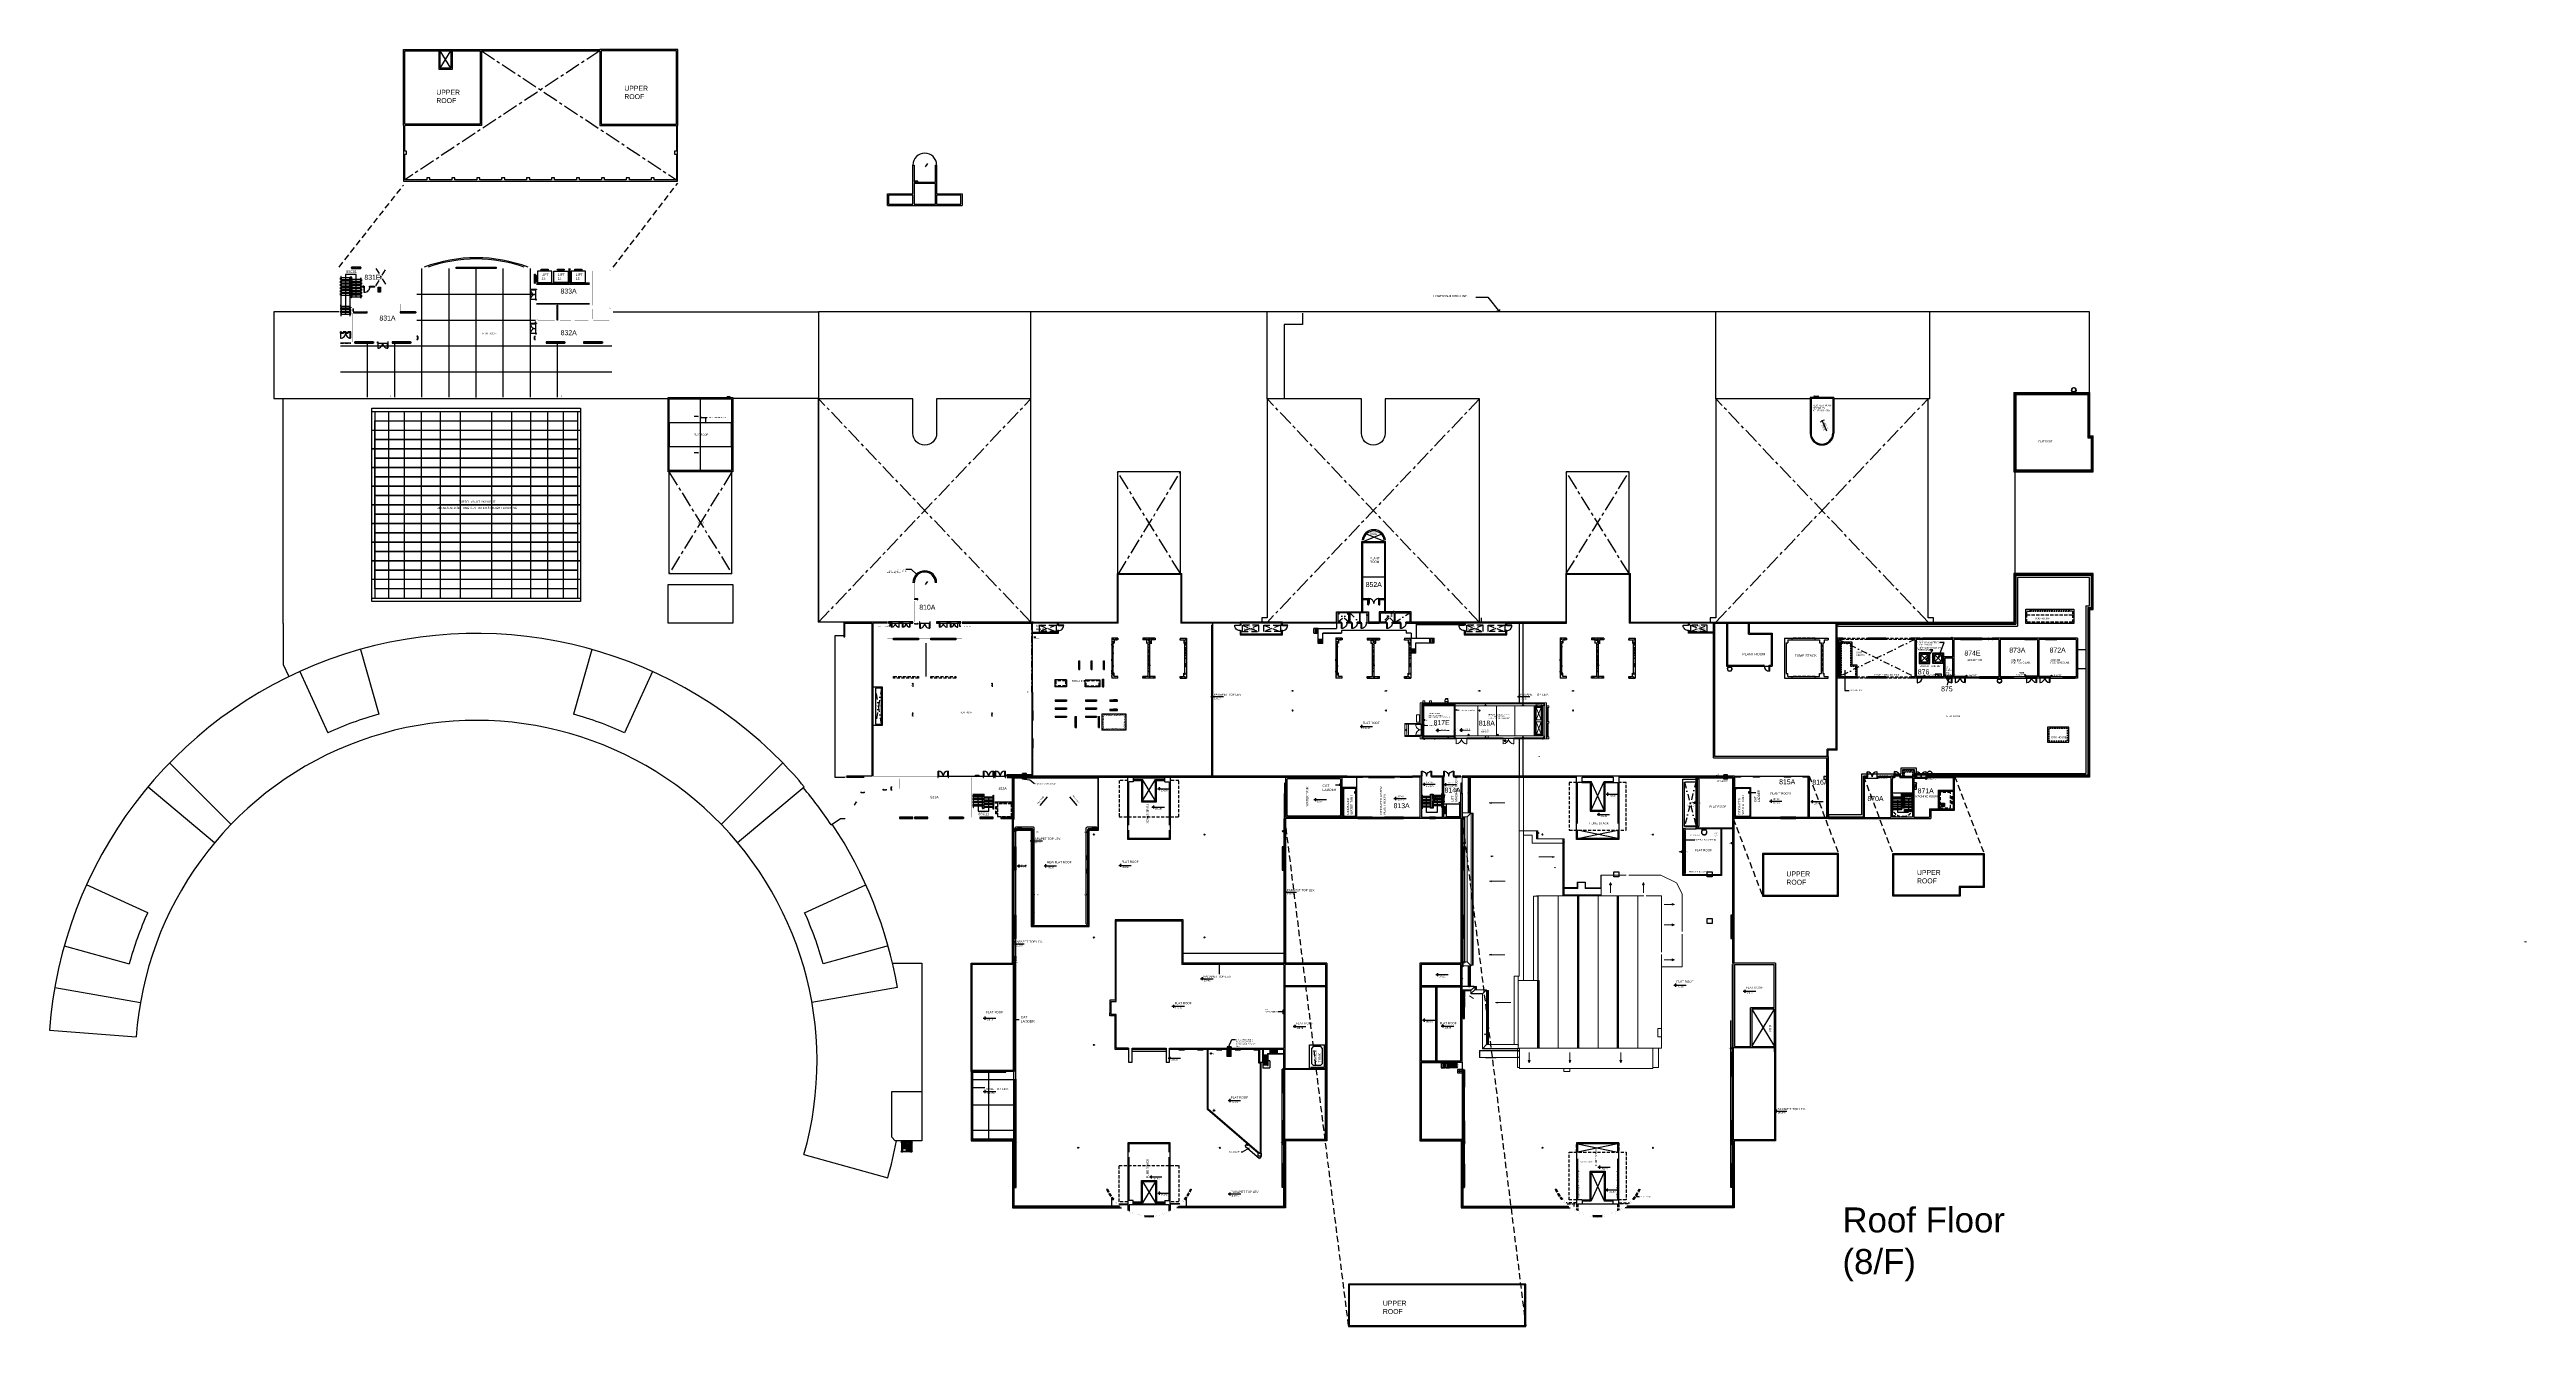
# Model space of a CAD drawing. Header units: millimetres. Extents: x -68474 to 329073, y -131063 to 73864.
import ezdxf
from ezdxf.enums import TextEntityAlignment as Align

# ---------------------------------------------------------------- set-up
doc = ezdxf.new("R2010")
doc.units = ezdxf.units.MM
doc.header["$LTSCALE"] = 2000
doc.header["$MEASUREMENT"] = 0
for name, pattern in [('CENTER', [2, 1.25, -0.25, 0.25, -0.25]), ('Dash 1_5mm', [3, 1.5, -1.5]), ('DASHDOT', [1, 0.5, -0.25, 0, -0.25]), ('DASHED', [0.75, 0.5, -0.25]), ('HIDDEN', [0.375, 0.25, -0.125]), ('HIDDEN2', [0.1875, 0.125, -0.0625]), ('Overhead', [4, 2.5, -1.5]), ('s3157A$0$DASHDOT', [1, 0.5, -0.25, 0, -0.25]), ('s3157A$0$HIDDEN', [0.375, 0.25, -0.125]), ('s4157A$0$CENTER', [2, 1.25, -0.25, 0.25, -0.25]), ('s4157A$0$DASHDOT', [1, 0.5, -0.25, 0, -0.25]), ('s4157A$0$HIDDEN', [0.375, 0.25, -0.125]), ('s5157a$0$DASHDOT', [1, 0.5, -0.25, 0, -0.25]), ('s5157a$0$DASHED', [0.75, 0.5, -0.25]), ('s5157a$0$HIDDEN', [0.375, 0.25, -0.125])]:
    doc.linetypes.add(name, pattern=pattern)
for name, color, linetype, lineweight in [('A-ANNO-DIMS', 211, 'Continuous', 5), ('A-ANNO-NOTE', 131, 'Continuous', 15), ('A-CLNG', 13, 'Continuous', 15), ('A-DETL', 90, 'Continuous', 15), ('A-DETL-1', 255, 'Continuous', 5), ('A-DETL-2', 90, 'Continuous', 5), ('A-DETL-3', 211, 'Continuous', 5), ('A-DETL-5', 90, 'Continuous', 18), ('A-DETL-GENF', 92, 'Continuous', 15), ('A-DETL-GENF-2', 7, 'Continuous', 15), ('A-DETL-MBND-1', 5, 'Continuous', 15), ('A-DOOR', 31, 'Continuous', 13), ('A-DOOR-FRAM', 31, 'Continuous', 15), ('A-FLOR', 192, 'Continuous', 13), ('A-FLOR-HRAL', 11, 'Continuous', 13), ('A-FLOR-PATT', 8, 'Continuous', 15), ('A-GENM', 13, 'Continuous', 15), ('A-ROOF-1', 8, 'Continuous', 13), ('A-ROOF-2', 132, 'Continuous', 15), ('A-ROOF-3', 254, 'Continuous', 13), ('A-ROOF-OTLN-1', 8, 'Continuous', 13), ('A-WALL', 113, 'Continuous', 13), ('A-WALL-1', 8, 'Continuous', 13), ('A-WALL-2', 113, 'Continuous', 15), ('A-WALL-3', 254, 'Continuous', 13), ('G-ANNO-DIMS', 111, 'Continuous', 5), ('G-ANNO-TEXT', 231, 'Continuous', 5), ('G-ANNO-TEXT-1', 250, 'Continuous', 5), ('I-WALL', 2, 'Continuous', 13), ('I-WALL-1', 8, 'Continuous', 13), ('S-BEAM', 12, 'Continuous', 13), ('S-COLS', 52, 'Continuous', 13), ('S-STRS', 31, 'Continuous', 15), ('S-STRS-ANNO', 31, 'Continuous', 15)]:
    doc.layers.add(name, color=color, linetype=linetype, lineweight=lineweight)
for name, color, linetype in [('AR-ROOM', 15, 'Continuous'), ('AR-WALL', 137, 'Continuous'), ('PDR51', 4, 'Continuous'), ('s5157a$0$25', 7, 'Continuous')]:
    doc.layers.add(name, color=color, linetype=linetype)
doc.styles.add('Arial_2', font='arial.ttf', dxfattribs={"height": 177.035928})
doc.styles.add('Calibri_1', font='calibri.ttf', dxfattribs={"height": 153.100159})
doc.styles.add('ROMANS', font='romans')
doc.styles.add('RomanS_B_1', font='', dxfattribs={"width": 0.8, "height": 1.819937})
doc.styles.add('s3157A$0$STANDARD', font='txt')
doc.styles.add('s4157A$0$STANDARD', font='txt')
doc.styles.add('s5157a$0$ROMANS', font='romans')
doc.styles.add('s5157a$0$STANDARD', font='txt')
doc.styles.get("Standard").update_dxf_attribs({"font": 'arial.ttf'})
doc.styles.get('RomanS_B_1').set_extended_font_data('RomanS', bold=True)
doc.dimstyles.new('Diagonal_-_1_8mm_Transparent', dxfattribs={"dimscale": 304.8, "dimtxt": 180, "dimasz": 0.82021, "dimexe": 0.492126, "dimexo": 0.492126, "dimgap": 0.328084, "dimtad": 1, "dimdec": 0, "dimzin": 0, "dimdsep": 46, "dimtxsty": 'Calibri_1', "dimblk1": 'OBLIQUE', "dimblk2": 'OBLIQUE', "dimsah": 1, "dimcen": 0.09, "dimdle": 0.328084, "dimazin": 0, "dimtfac": 1, "dimtdec": 4, "dimtix": 1, "dimtmove": 0, "dimatfit": 3, "dimfxl": 1, "dimtvp": 1, "dimtolj": 1, "dimtzin": 0, "dimarcsym": 2})
doc.dimstyles.new('DIM-100', dxfattribs={"dimscale": 100, "dimtxt": 2, "dimasz": 2.5, "dimexe": 1, "dimexo": 2, "dimgap": 1, "dimtad": 1, "dimdec": 0, "dimdsep": 46, "dimtxsty": 'ROMANS', "dimblk1": 'OBLIQUE', "dimblk2": 'OBLIQUE', "dimsah": 1, "dimcen": 1, "dimdle": 1, "dimclrd": 256, "dimclre": 256, "dimclrt": 2, "dimadec": 0, "dimazin": 0, "dimtfac": 1, "dimtdec": 0, "dimtix": 1, "dimtmove": 2, "dimatfit": 3, "dimfxl": 1, "dimtolj": 1, "dimlwd": -1, "dimlwe": -1, "dimarcsym": 0})
doc.dimstyles.new('dim-arrow', dxfattribs={"dimscale": 100, "dimtxt": 2.5, "dimasz": 4, "dimexe": 1, "dimexo": 2, "dimgap": 1, "dimtad": 1, "dimdec": 3, "dimdsep": 46, "dimtxsty": 'ROMANS', "dimblk1": 'OBLIQUE', "dimblk2": 'OBLIQUE', "dimsah": 1, "dimcen": 1, "dimdle": 1, "dimclrd": 256, "dimclre": 256, "dimclrt": 2, "dimadec": 0, "dimazin": 0, "dimtfac": 1, "dimtdec": 3, "dimtix": 1, "dimtmove": 2, "dimatfit": 3, "dimfxl": 1, "dimtolj": 1, "dimlwd": -1, "dimlwe": -1, "dimarcsym": 0})
doc.dimstyles.new('s5157a$0$STANDARD$7', dxfattribs={"dimtxt": 200, "dimasz": 200, "dimexe": 200, "dimexo": 400, "dimgap": 100, "dimtad": 1, "dimdec": 0, "dimzin": 0, "dimdsep": 46, "dimtxsty": 's5157a$0$ROMANS', "dimcen": 20, "dimdle": 200, "dimclrt": 6, "dimadec": 0, "dimazin": 0, "dimtfac": 1, "dimtdec": 0, "dimtofl": 0, "dimtmove": 2, "dimatfit": 3, "dimfxl": 1, "dimtolj": 1, "dimtzin": 0, "dimarcsym": 0})
doc.dimstyles.new('STANDARD$7', dxfattribs={"dimtxt": 200, "dimasz": 200, "dimexe": 200, "dimexo": 400, "dimgap": 100, "dimtad": 1, "dimdec": 0, "dimzin": 0, "dimdsep": 46, "dimtxsty": 'ROMANS', "dimcen": 20, "dimdle": 200, "dimclrt": 6, "dimadec": 0, "dimazin": 0, "dimtfac": 1, "dimtdec": 0, "dimtofl": 0, "dimtmove": 2, "dimatfit": 3, "dimfxl": 1, "dimtolj": 1, "dimtzin": 0, "dimarcsym": 0})
pattern_1 = [(50, (-3.44, -88500.5), (910.9233, -79.6954), [95.25, -1047.75]), (355, (-3.4, -88500.5), (-176.214, 955.283), [76.2, -838.2]), (100.451, (72.5, -88507.14), (734.7125, 875.5834), [80.95, -890.45]), (46.1842, (-3.4, -88246.5), (1355.395, -210.212), [142.875, -1571.625]), (96.6356, (109.5, -88264), (1187.021, 1237.128), [121.425, -1335.675]), (351.184, (-3.4, -88246.5), (1187.023, 1237.126), [114.3, -1257.3]), (21, (123.56, -88310), (758.0744, -511.3276), [95.25, -1047.75]), (326, (123.6, -88310), (309.01, 920.94), [76.2, -838.2]), (71.4514, (186.7, -88352.6), (1067.0825, 409.614), [80.95, -890.45]), (37.5, (-3.44, -88500.5), (15.443, 422.7752), [0, -828.04, 0, -850.9, 0, -841.375]), (7.5, (-3.44, -88500.5), (334.0983, 500.9029), [0, -485.14, 0, -808.99, 0, -320.675]), (327.5, (-286.65, -88500.5), (677.953, -28.6437), [0, -317.5, 0, -990.6, 0, -1314.45]), (317.5, (-413.65, -88500.5), (740.646, 127.1325), [0, -412.75, 0, -657.86, 0, -933.45])]
pattern_2 = [(50, (35996.56, -88500.5), (910.9233, -79.6954), [95.25, -1047.75]), (355, (35996.6, -88500.5), (-176.214, 955.283), [76.2, -838.2]), (100.451, (36072.5, -88507.14), (734.7125, 875.5834), [80.95, -890.45]), (46.1842, (35996.6, -88246.5), (1355.395, -210.212), [142.875, -1571.625]), (96.6356, (36109.5, -88264), (1187.021, 1237.128), [121.425, -1335.675]), (351.184, (35996.6, -88246.5), (1187.023, 1237.126), [114.3, -1257.3]), (21, (36123.56, -88310), (758.0744, -511.3276), [95.25, -1047.75]), (326, (36123.6, -88310), (309.01, 920.94), [76.2, -838.2]), (71.4514, (36186.7, -88352.6), (1067.0825, 409.614), [80.95, -890.45]), (37.5, (35996.56, -88500.5), (15.443, 422.7752), [0, -828.04, 0, -850.9, 0, -841.375]), (7.5, (35996.56, -88500.5), (334.0983, 500.9029), [0, -485.14, 0, -808.99, 0, -320.675]), (327.5, (35713.35, -88500.5), (677.953, -28.6437), [0, -317.5, 0, -990.6, 0, -1314.45]), (317.5, (35586.35, -88500.5), (740.646, 127.1325), [0, -412.75, 0, -657.86, 0, -933.45])]
pattern_3 = [(50, (71996.56, -88500.5), (910.9233, -79.6954), [95.25, -1047.75]), (355, (71996.6, -88500.5), (-176.214, 955.283), [76.2, -838.2]), (100.451, (72072.5, -88507.14), (734.7125, 875.5834), [80.95, -890.45]), (46.1842, (71996.6, -88246.5), (1355.395, -210.212), [142.875, -1571.625]), (96.6356, (72109.5, -88264), (1187.021, 1237.128), [121.425, -1335.675]), (351.184, (71996.6, -88246.5), (1187.023, 1237.126), [114.3, -1257.3]), (21, (72123.56, -88310), (758.0744, -511.3276), [95.25, -1047.75]), (326, (72123.6, -88310), (309.01, 920.94), [76.2, -838.2]), (71.4514, (72186.7, -88352.6), (1067.0825, 409.614), [80.95, -890.45]), (37.5, (71996.56, -88500.5), (15.443, 422.7752), [0, -828.04, 0, -850.9, 0, -841.375]), (7.5, (71996.56, -88500.5), (334.0983, 500.9029), [0, -485.14, 0, -808.99, 0, -320.675]), (327.5, (71713.35, -88500.5), (677.953, -28.6437), [0, -317.5, 0, -990.6, 0, -1314.45]), (317.5, (71586.35, -88500.5), (740.646, 127.1325), [0, -412.75, 0, -657.86, 0, -933.45])]
pattern_4 = [(45, (6600, -1200), (-106.06602, 106.06602), [])]

# ---------------------------------------------------------------- blocks, each defined once
blk = doc.blocks.new('*U3')
at = {"layer": 's5157a$0$25', "linetype": 'Continuous'}
for points in [[(81529, -81589), (81564, -81674), (81649, -81589)], [(81649, -81709), (81649, -81589), (81564, -81674)], [(81649, -81469), (81649, -81589), (81733, -81504)], [(81769, -81589), (81733, -81504), (81649, -81589)]]:
    blk.add_solid(points, dxfattribs=at)
blk = doc.blocks.new('FS')
blk.add_circle((0, 0), 75)
at = {"width": 0.75}
for tag, p, height in [('FS', (-638, -75), 200), ('2', (-329, -75), 100)]:
    blk.add_attdef(tag, p, '', height=height, dxfattribs=at)
blk = doc.blocks.new('_Oblique')
at = {"color": 0, "linetype": 'ByBlock', "lineweight": -2}
blk.add_line((-0.5, -0.5), (0.5, 0.5), dxfattribs=at)
blk = doc.blocks.new('Basic Wall _ A-Wall-External-CompositeCladdingSheetingRail - ___-7734479-Level 8_GBP Copy 2')
at = {"layer": 'A-WALL', "color": 55}
for p, q in [((151527, -30972), (151518, -30964)), ((151527, -30964), (151518, -30964)), ((151528, -30972), (151527, -30972)), ((155510, -30964), (151528, -30964)), ((171775, -30972), (151528, -30972)), ((156943, -31126), (151767, -31126)), ((155967, -30964), (155517, -30964)), ((171775, -30964), (155974, -30964)), ((171535, -31126), (157133, -31126)), ((171785, -30964), (171775, -30964)), ((171777, -30972), (171775, -30972)), ((171784, -30964), (171776, -30972))]:
    blk.add_line(p, q, dxfattribs=at)
at = {"layer": 'A-WALL', "color": 55, "flags": 128}
for points in [[(151528, -30974), (151528, -30973), (151528, -30973), (151528, -30973), (151528, -30973), (151528, -30973), (151527, -30972), (151527, -30972), (151527, -30972), (151527, -30972), (151527, -30972), (151527, -30972)], [(171777, -30972), (171777, -30972), (171777, -30972), (171777, -30972), (171776, -30972), (171776, -30972), (171776, -30973), (171776, -30973), (171775, -30973), (171775, -30973), (171775, -30973), (171775, -30974)]]:
    blk.add_lwpolyline(points, dxfattribs=at)
blk = doc.blocks.new('Basic Wall _ A-Wall-External-CompositeCladdingSheetingRail 2 - ___-7734480-Level 8_GBP Copy 2')
at = {"layer": 'A-WALL', "color": 55}
for p, q in [((171776, -30972), (171784, -30964)), ((171777, -36725), (171777, -30972)), ((171785, -36749), (171785, -30964)), ((171785, -36749), (171776, -36741)), ((171777, -36728), (171777, -36726)), ((171777, -36741), (171777, -36728))]:
    blk.add_line(p, q, dxfattribs=at)
at = {"layer": 'A-WALL', "color": 55, "flags": 128}
for points in [[(171775, -30974), (171775, -30973), (171775, -30973), (171775, -30973), (171776, -30973), (171776, -30973), (171776, -30972), (171776, -30972), (171777, -30972), (171777, -30972), (171777, -30972), (171777, -30972)], [(171777, -36741), (171777, -36741), (171777, -36741), (171777, -36741), (171776, -36741), (171776, -36741), (171776, -36740), (171776, -36740), (171775, -36740), (171775, -36740), (171775, -36740), (171775, -36739)]]:
    blk.add_lwpolyline(points, dxfattribs=at)
blk = doc.blocks.new('Basic Wall _ A-Wall-External-CompositeCladdingSheetingRail - ___-7734481-Level 8_GBP Copy 2')
at = {"layer": 'A-WALL', "color": 55}
for p, q in [((151518, -36749), (151527, -36741)), ((151518, -36749), (152107, -36749)), ((151527, -36741), (152107, -36741)), ((151767, -36587), (156943, -36587)), ((152207, -36741), (156500, -36741)), ((152207, -36749), (156500, -36749)), ((156500, -36741), (157223, -36741)), ((156500, -36749), (157223, -36749)), ((157133, -36587), (157223, -36587)), ((157223, -36587), (157223, -36589)), ((157223, -36739), (157223, -36741)), ((157223, -36741), (157223, -36749)), ((159053, -36589), (159053, -36587)), ((159053, -36587), (162425, -36587)), ((159053, -36741), (159053, -36739)), ((159053, -36741), (159300, -36741)), ((159053, -36749), (159053, -36741)), ((159053, -36749), (159300, -36749)), ((159300, -36741), (164560, -36741)), ((159300, -36749), (164560, -36749)), ((162450, -36587), (164782, -36587)), ((164560, -36741), (164782, -36741)), ((164560, -36749), (164782, -36749)), ((164782, -36587), (164782, -36589)), ((164782, -36739), (164782, -36741)), ((164782, -36741), (164782, -36749)), ((166612, -36589), (166612, -36587)), ((166612, -36587), (171535, -36587)), ((166612, -36741), (166612, -36739)), ((166612, -36741), (167360, -36741)), ((166612, -36749), (166612, -36741)), ((166612, -36749), (167360, -36749)), ((167360, -36741), (171155, -36741)), ((167360, -36749), (171155, -36749)), ((171255, -36741), (171777, -36741)), ((171255, -36749), (171785, -36749)), ((171776, -36741), (171785, -36749))]:
    blk.add_line(p, q, dxfattribs=at)
at = {"layer": 'A-WALL', "color": 55, "flags": 128}
for points in [[(151527, -36741), (151527, -36741), (151527, -36741), (151527, -36741), (151527, -36741), (151527, -36741), (151528, -36740), (151528, -36740), (151528, -36740), (151528, -36740), (151528, -36740), (151528, -36739)], [(171775, -36739), (171775, -36740), (171775, -36740), (171775, -36740), (171776, -36740), (171776, -36740), (171776, -36741), (171776, -36741), (171777, -36741), (171777, -36741), (171777, -36741), (171777, -36741)]]:
    blk.add_lwpolyline(points, dxfattribs=at)
blk = doc.blocks.new('UC-Universal Columns-Column - UC254x254x73-7511566-Level 8_GBP Copy 2')
at = {"layer": 'S-COLS'}
blk.add_hatch(color=250, dxfattribs=at).paths.add_polyline_path([(97, -127), (98, -127), (98, -113), (17, -113), (8, -109), (4, -100), (4, 100), (9, 110), (17, 113), (127, 113), (127, 127), (-127, 127), (-127, 113), (-17, 113), (-8, 109), (-4, 100), (-4, -100), (-8, -109), (-17, -113), (-127, -113), (-127, -127), (62, -127)], flags=0)
at = {"layer": 'S-COLS', "color": 8, "lineweight": 15}
for p, q in [((127, 127), (-127, 127)), ((-127, 127), (-127, 113)), ((-127, 113), (-17, 113)), ((-4, 100), (-4, -100)), ((4, -100), (4, 100)), ((17, 113), (127, 113)), ((127, 113), (127, 127)), ((-17, -113), (-127, -113)), ((-127, -113), (-127, -127)), ((-127, -127), (98, -127)), ((98, -113), (17, -113))]:
    blk.add_line(p, q, dxfattribs=at)
for centre, start, end in [((-17, 100), 0, 90), ((17, 100), 90, 180), ((-17, -100), 270, 0), ((17, -100), 180, 270)]:
    blk.add_arc(centre, 12.7, start, end, dxfattribs=at)
blk = doc.blocks.new('UC-Universal Columns-Column - UC254x254x73-V1-Level 8_GBP Copy 2')
at = {"layer": 'S-COLS'}
blk.add_hatch(color=250, dxfattribs=at).paths.add_polyline_path([(-127, -127), (127, -127), (127, -113), (17, -113), (8, -109), (4, -100), (4, 100), (9, 110), (17, 113), (127, 113), (127, 127), (-127, 127), (-127, 113), (-17, 113), (-8, 109), (-4, 100), (-4, -100), (-8, -109), (-17, -113), (-127, -113)], flags=0)
at = {"layer": 'S-COLS', "color": 8, "lineweight": 15}
for p, q in [((127, 127), (-127, 127)), ((-127, 127), (-127, 113)), ((-127, 113), (-17, 113)), ((-4, 100), (-4, -100)), ((4, -100), (4, 100)), ((17, 113), (127, 113)), ((127, 113), (127, 127)), ((-17, -113), (-127, -113)), ((-127, -113), (-127, -127)), ((-127, -127), (127, -127)), ((127, -113), (17, -113)), ((127, -127), (127, -113))]:
    blk.add_line(p, q, dxfattribs=at)
for centre, start, end in [((-17, 100), 0, 90), ((17, 100), 90, 180), ((-17, -100), 270, 0), ((17, -100), 180, 270)]:
    blk.add_arc(centre, 12.7, start, end, dxfattribs=at)
blk = doc.blocks.new('UC-Universal Columns-Column - UC254x254x73-7499972-Level 8_GBP Copy 2')
at = {"layer": 'S-COLS'}
blk.add_hatch(color=250, dxfattribs=at).paths.add_polyline_path([(-127, 127), (-127, 113), (-17, 113), (-8, 109), (-4, 100), (-4, -100), (-8, -109), (-17, -113), (-127, -113), (-127, -127), (127, -127), (127, -113), (17, -113), (8, -109), (4, -100), (4, 100), (8, 109), (17, 113), (127, 113), (127, 127), (43, 127)], flags=0)
at = {"layer": 'S-COLS', "color": 8, "lineweight": 15}
for p, q in [((-127, 127), (127, 127)), ((-127, 113), (-127, 127)), ((-17, 113), (-127, 113)), ((-4, -100), (-4, 100)), ((4, 100), (4, -100)), ((127, 113), (17, 113)), ((127, 127), (127, 113)), ((-127, -113), (-17, -113)), ((-127, -127), (-127, -113)), ((127, -127), (-127, -127)), ((17, -113), (127, -113)), ((127, -113), (127, -127))]:
    blk.add_line(p, q, dxfattribs=at)
for centre, start, end in [((-17, 100), 360, 90), ((17, 100), 90, 180), ((-17, -100), 270, 360), ((17, -100), 180, 270)]:
    blk.add_arc(centre, 12.7, start, end, dxfattribs=at)
blk = doc.blocks.new('UC-Universal Columns-Column - UC254x254x73-7511749-Level 8_GBP Copy 2')
at = {"layer": 'S-COLS'}
blk.add_hatch(color=250, dxfattribs=at).paths.add_polyline_path([(-127, -127), (127, -127), (127, -113), (17, -113), (8, -109), (4, -100), (4, 100), (9, 110), (17, 113), (127, 113), (127, 127), (-127, 127), (-127, 113), (-17, 113), (-8, 109), (-4, 100), (-4, -100), (-8, -109), (-17, -113), (-127, -113)], flags=0)
at = {"layer": 'S-COLS', "color": 8, "lineweight": 15}
for p, q in [((127, 127), (-127, 127)), ((-127, 127), (-127, 113)), ((-127, 113), (-17, 113)), ((-4, 100), (-4, -100)), ((4, -100), (4, 100)), ((17, 113), (127, 113)), ((127, 113), (127, 127)), ((-17, -113), (-127, -113)), ((-127, -113), (-127, -127)), ((-127, -127), (127, -127)), ((127, -113), (17, -113)), ((127, -127), (127, -113))]:
    blk.add_line(p, q, dxfattribs=at)
for centre, start, end in [((-17, 100), 0, 90), ((17, 100), 90, 180), ((-17, -100), 270, 0), ((17, -100), 180, 270)]:
    blk.add_arc(centre, 12.7, start, end, dxfattribs=at)
blk = doc.blocks.new('UC-Universal Columns-Column - UC254x254x73-7511728-Level 8_GBP Copy 2')
at = {"layer": 'S-COLS'}
blk.add_hatch(color=250, dxfattribs=at).paths.add_polyline_path([(-45, 127), (-127, 127), (-127, 113), (-17, 113), (-8, 109), (-4, 100), (-4, -100), (-8, -109), (-17, -113), (-127, -113), (-127, -127), (127, -127), (127, -113), (17, -113), (8, -109), (4, -100), (4, 100), (8, 109), (17, 113), (127, 113), (127, 127)], flags=0)
at = {"layer": 'S-COLS', "color": 8, "lineweight": 15}
for p, q in [((-127, 127), (127, 127)), ((-127, 113), (-127, 127)), ((-17, 113), (-127, 113)), ((-4, -100), (-4, 100)), ((4, 100), (4, -100)), ((127, 113), (17, 113)), ((127, 127), (127, 113)), ((-127, -113), (-17, -113)), ((-127, -127), (-127, -113)), ((127, -127), (-127, -127)), ((17, -113), (127, -113)), ((127, -113), (127, -127))]:
    blk.add_line(p, q, dxfattribs=at)
for centre, start, end in [((-17, 100), 360, 90), ((17, 100), 90, 180), ((-17, -100), 270, 360), ((17, -100), 180, 270)]:
    blk.add_arc(centre, 12.7, start, end, dxfattribs=at)
blk = doc.blocks.new('Doors_ExtDbl_Flush - 1830x2400mm-7589338-Level 8_GBP Copy 2')
at = {"layer": 'A-DOOR', "color": 55}
for p, q in [((-863, 901), (-863, 39)), ((864, 901), (864, 39))]:
    blk.add_line(p, q, dxfattribs=at)
for centre, start, end in [((-863, 39), 360, 90), ((864, 39), 90, 180)]:
    blk.add_arc(centre, 862, start, end, dxfattribs=at)
at = {"layer": 'A-DOOR-FRAM', "color": 8}
for p, q in [((-915, 39), (-867, 39)), ((-915, -50), (-915, 39)), ((-867, 39), (-867, -8)), ((866, 39), (915, 39)), ((866, -8), (866, 39)), ((915, 39), (915, -50)), ((-844, -50), (-915, -50)), ((-867, -8), (-844, -8)), ((-844, -8), (-844, -50)), ((844, -8), (866, -8)), ((844, -50), (844, -8)), ((915, -50), (844, -50))]:
    blk.add_line(p, q, dxfattribs=at)
blk = doc.blocks.new('UC-Universal Columns-Column - UC254x254x73-7511709-Level 8_GBP Copy 2')
at = {"layer": 'S-COLS'}
blk.add_hatch(color=250, dxfattribs=at).paths.add_polyline_path([(127, 127), (-127, 127), (-127, 113), (-17, 113), (-8, 109), (-4, 100), (-4, -100), (-8, -109), (-17, -113), (-127, -113), (-127, -127), (127, -127), (127, -113), (17, -113), (8, -109), (4, -100), (4, 100), (8, 109), (17, 113), (127, 113)], flags=0)
at = {"layer": 'S-COLS', "color": 8, "lineweight": 15}
for p, q in [((-127, 127), (127, 127)), ((-127, 113), (-127, 127)), ((-17, 113), (-127, 113)), ((-4, -100), (-4, 100)), ((4, 100), (4, -100)), ((127, 113), (17, 113)), ((127, 127), (127, 113)), ((-127, -113), (-17, -113)), ((-127, -127), (-127, -113)), ((127, -127), (-127, -127)), ((17, -113), (127, -113)), ((127, -113), (127, -127))]:
    blk.add_line(p, q, dxfattribs=at)
for centre, start, end in [((-17, 100), 360, 90), ((17, 100), 90, 180), ((-17, -100), 270, 360), ((17, -100), 180, 270)]:
    blk.add_arc(centre, 12.7, start, end, dxfattribs=at)
blk = doc.blocks.new('UC-Universal Columns-Column - UC203x203x46-7477390-Level 8_GBP Copy 2')
at = {"layer": 'S-COLS'}
blk.add_hatch(color=250, dxfattribs=at).paths.add_polyline_path([(-102, -102), (98, -101), (98, -91), (14, -91), (7, -88), (4, -80), (4, 80), (7, 88), (14, 91), (98, 91), (98, 102), (-102, 102), (-102, 91), (-14, 91), (-7, 88), (-4, 80), (-4, -80), (-7, -88), (-15, -91), (-102, -91)], flags=0)
at = {"layer": 'S-COLS', "color": 8, "lineweight": 15}
for p, q in [((98, 102), (-102, 102)), ((-102, 102), (-102, 91)), ((-102, 91), (-14, 91)), ((-4, 80), (-4, -80)), ((4, -80), (4, 80)), ((14, 91), (98, 91)), ((-14, -91), (-102, -91)), ((-102, -91), (-102, -102)), ((-102, -102), (98, -102)), ((98, -91), (14, -91))]:
    blk.add_line(p, q, dxfattribs=at)
for centre, start, end in [((-14, 80), 0, 90), ((14, 80), 90, 180), ((-14, -80), 270, 0), ((14, -80), 180, 270)]:
    blk.add_arc(centre, 10.2, start, end, dxfattribs=at)
blk = doc.blocks.new('Basic Wall _ A-Wall-External-CompositeCladdingSheetingRail 3 - ___-7734507-Level 8_GBP Copy 2')
at = {"layer": 'A-WALL', "color": 55}
for p, q in [((151518, -30964), (151527, -30972)), ((151518, -34297), (151518, -30964)), ((151527, -30972), (151527, -34296)), ((151518, -34372), (151518, -34297)), ((151527, -34297), (151527, -34372)), ((151518, -36387), (151518, -36266)), ((151518, -36749), (151518, -36387)), ((151527, -36741), (151518, -36749)), ((151527, -36266), (151527, -36387)), ((151527, -36387), (151527, -36741))]:
    blk.add_line(p, q, dxfattribs=at)
at = {"layer": 'A-WALL', "color": 55, "flags": 128}
for points in [[(151527, -30972), (151527, -30972), (151527, -30972), (151527, -30972), (151527, -30972), (151527, -30972), (151528, -30973), (151528, -30973), (151528, -30973), (151528, -30973), (151528, -30973), (151528, -30974)], [(151528, -36739), (151528, -36740), (151528, -36740), (151528, -36740), (151528, -36740), (151528, -36740), (151527, -36741), (151527, -36741), (151527, -36741), (151527, -36741), (151527, -36741), (151527, -36741)]]:
    blk.add_lwpolyline(points, dxfattribs=at)
blk = doc.blocks.new('Basic Wall _ A-Drywall-Internal-120mm with Insu-Type 3 - ___-7400366-Level 8_GBP Copy 2')
at = {"layer": 'I-WALL', "color": 55}
blk.add_line((156943, -36587), (156943, -36589), dxfattribs=at)
blk = doc.blocks.new('Basic Wall _ A-Drywall-Internal-120mm with Insu-Type 3 - ___-7400365-Level 8_GBP Copy 2')
at = {"layer": 'I-WALL', "color": 55}
blk.add_line((157133, -36587), (157133, -36589), dxfattribs=at)
blk = doc.blocks.new('Doors_ExtDbl_Flush_without louver - 1830x2400mm-7869281-Level 8_GBP Copy 2')
at = {"layer": 'A-DOOR', "color": 55}
for p, q in [((-863, -856), (-863, 6)), ((864, -856), (864, 6))]:
    blk.add_line(p, q, dxfattribs=at)
for centre, start, end in [((-863, 6), 270, 0), ((864, 6), 180, 270)]:
    blk.add_arc(centre, 862, start, end, dxfattribs=at)
at = {"layer": 'A-DOOR-FRAM', "color": 8}
for p, q in [((-844, 95), (-915, 95)), ((-915, 95), (-915, 6)), ((-915, 6), (-866, 6)), ((-866, 6), (-866, 53)), ((-866, 53), (-844, 53)), ((-844, 53), (-844, 95)), ((915, 95), (844, 95)), ((844, 95), (844, 53)), ((844, 53), (866, 53)), ((866, 53), (866, 6)), ((866, 6), (915, 6)), ((915, 6), (915, 95))]:
    blk.add_line(p, q, dxfattribs=at)
blk = doc.blocks.new('Railing - Railing-7439280-Level 8_GBP Copy 2')
at = {"layer": 'A-FLOR-HRAL', "color": 55}
for p, q in [((149059, -36266), (149059, -36226)), ((150001, -36226), (149059, -36226)), ((150001, -36266), (149059, -36266)), ((151617, -36226), (150001, -36226)), ((151617, -36266), (150001, -36266)), ((151617, -36226), (151617, -36266))]:
    blk.add_line(p, q, dxfattribs=at)
blk = doc.blocks.new('Railing - Railing-7439652-Level 8_GBP Copy 2')
at = {"layer": 'A-FLOR-HRAL', "color": 55}
for p, q in [((149059, -34412), (149059, -34372)), ((150001, -34372), (149059, -34372)), ((150001, -34412), (149059, -34412)), ((151619, -34372), (150001, -34372)), ((151619, -34412), (150001, -34412)), ((151619, -34372), (151619, -34412))]:
    blk.add_line(p, q, dxfattribs=at)
blk = doc.blocks.new('RYD_Downpipe-Hopper - Downpipe-7831580-Level 8_GBP Copy 2')
at = {"layer": 'A-GENM'}
for p, q in [((175, 175), (75, 175)), ((75, 175), (75, 75)), ((75, 75), (175, 75)), ((175, 75), (175, 175))]:
    blk.add_line(p, q, dxfattribs=at)
blk = doc.blocks.new('RYD_Downpipe-Hopper - Downpipe-7831565-Level 8_GBP Copy 2')
at = {"layer": 'A-GENM'}
for p, q in [((175, -33), (75, -33)), ((75, -33), (75, -54)), ((75, -54), (75, -133)), ((75, -133), (175, -133)), ((175, -54), (175, -33)), ((175, -133), (175, -54))]:
    blk.add_line(p, q, dxfattribs=at)
blk = doc.blocks.new('Cotterman_Roof_ladder_with_walk-thru_17671 - Cotterman_Roof_ladder_with_walk-thru_17671-7833352-Level 8_GBP Copy 2')
at = {"layer": 'A-GENM'}
h = blk.add_hatch(color=201, dxfattribs=at)
h.paths.add_polyline_path([(-232, 77), (-225, 77), (-225, 88), (-232, 88), (-232, 81), (-276, 81), (-276, 77), (-262, 77)], flags=0)
h.paths.add_polyline_path([(227, 77), (276, 77), (276, 81), (232, 81), (232, 88), (225, 88), (225, 77)], flags=0)
for p, q in [((-232, 81), (-276, 81)), ((-276, 81), (-276, 75)), ((-203, 278), (-254, 278)), ((-254, 227), (-203, 227)), ((-232, 227), (-232, 88)), ((-232, 88), (-232, 81)), ((-225, 88), (-225, 227)), ((-225, 75), (-225, 88)), ((203, 289), (-203, 289)), ((-203, 278), (-203, 289)), ((-203, 227), (-203, 278)), ((-203, 270), (203, 270)), ((203, 289), (203, 278)), ((254, 278), (203, 278)), ((203, 278), (203, 227)), ((203, 227), (254, 227)), ((225, 227), (225, 88)), ((225, 88), (225, 75)), ((232, 88), (232, 227)), ((232, 81), (232, 88)), ((276, 81), (232, 81)), ((276, 75), (276, 81))]:
    blk.add_line(p, q, dxfattribs=at)
blk = doc.blocks.new('Basic Wall _ A-Drywall-Internal-120mm with Insu-Type 3 - ___-7865473-Level 8_GBP Copy 2')
at = {"layer": 'I-WALL', "color": 55}
blk.add_line((156943, -36304), (156943, -31409), dxfattribs=at)
blk = doc.blocks.new('Basic Wall _ A-Drywall-Internal-120mm with Insu-Type 3 - ___-7865472-Level 8_GBP Copy 2')
at = {"layer": 'I-WALL', "color": 55}
blk.add_line((157133, -36304), (157133, -31409), dxfattribs=at)
blk = doc.blocks.new('*D62')
at = {"layer": 'A-ANNO-DIMS', "color": 0, "lineweight": -2, "transparency": 16777216}
for p, q in [((170052, -31446), (171052, -31446)), ((170152, -31555), (170152, -31296)), ((170952, -31555), (170952, -31296))]:
    blk.add_line(p, q, dxfattribs=at)
at = {"layer": 'Defpoints', "color": 0, "transparency": 16777216}
for p in [(170152, -31705), (170952, -31446), (170952, -31705)]:
    blk.add_point(p, dxfattribs=at)
at = {"layer": 'A-ANNO-DIMS', "color": 0, "lineweight": -2, "transparency": 16777216, "xscale": 250, "yscale": 250, "zscale": 250, "rotation": 180}
blk.add_blockref('_Oblique', (170152, -31446), dxfattribs=at)
at = {"layer": 'A-ANNO-DIMS', "color": 0, "lineweight": -2, "transparency": 16777216, "xscale": 250, "yscale": 250, "zscale": 250}
blk.add_blockref('_Oblique', (170952, -31446), dxfattribs=at)
at = {"layer": 'A-ANNO-DIMS', "color": 0, "transparency": 16777216, "insert": (170552, -31267), "char_height": 153.1, "attachment_point": 5, "style": 'Calibri_1'}
blk.add_mtext('\\A1;800', dxfattribs=at)
blk = doc.blocks.new('ARC_ANN_SYMB_DOOR MARK 1 - FRS-LIFT_1_8MM-6866409-Level 8_GBP Copy 2')
at = {"layer": 'A-ANNO-NOTE'}
blk.add_circle((0, 0), 1.8, dxfattribs=at)
at = {"layer": 'A-ANNO-NOTE', "lineweight": 5, "insert": (0.1, 1), "char_height": 1.82, "width": 3.413, "attachment_point": 2, "line_spacing_factor": 0.957141, "style": 'RomanS_B_1'}
blk.add_mtext('D1', dxfattribs=at)
blk = doc.blocks.new('Spot Elevations - Spot Elevation - Target Filled-23738-Level 8_GBP Copy 2')
at = {"layer": 'G-ANNO-DIMS'}
h = blk.add_hatch(color=256, dxfattribs=at)
edge = h.paths.add_edge_path(flags=0)
edge.add_line((-2, 0), (-4, 0))
edge.add_arc((-2, 0), 2, 90, 180, ccw=False)
edge.add_line((-2, 2), (-2, 0))
h = blk.add_hatch(color=256, dxfattribs=at)
edge = h.paths.add_edge_path(flags=0)
edge.add_line((-2, 0), (0, 0))
edge.add_arc((-2, 0), 2, 270, 360, ccw=False)
edge.add_line((-2, -2), (-2, 0))
at = {"layer": 'G-ANNO-DIMS', "lineweight": 15}
for p, q in [((-5, 0), (12, 0)), ((-2, -3), (-2, 3))]:
    blk.add_line(p, q, dxfattribs=at)
blk.add_circle((-2, 0), 2, dxfattribs=at)
blk = doc.blocks.new('Basic Wall _ A-Wall-External-CompositeCladdingSheetingRail - ___-7734495-ROOF PLAN_GBP Copy 1 Copy 1')
at = {"layer": 'A-WALL-2'}
for p, q in [((168103, -51667), (168108, -51662)), ((170172, -51666), (168104, -51666)), ((168108, -51662), (168112, -51658)), ((168112, -51658), (170196, -51658)), ((170188, -51666), (170172, -51666)), ((170196, -51658), (170187, -51667))]:
    blk.add_line(p, q, dxfattribs=at)
at = {"layer": 'A-WALL-2', "flags": 128}
for points in [[(168102, -51668), (168102, -51668), (168102, -51668), (168102, -51668), (168102, -51668), (168103, -51667), (168103, -51667), (168103, -51667), (168103, -51667), (168104, -51666), (168104, -51666), (168104, -51666), (168104, -51666)], [(170188, -51666), (170188, -51666), (170188, -51666), (170188, -51666), (170187, -51667), (170187, -51667), (170187, -51667), (170187, -51667), (170186, -51668), (170186, -51668), (170186, -51668), (170186, -51668)]]:
    blk.add_lwpolyline(points, dxfattribs=at)
blk = doc.blocks.new('Basic Wall _ A-Wall-External-CompositeCladdingSheetingRail - ___-7734501-ROOF PLAN_GBP Copy 1 Copy 1')
at = {"layer": 'A-WALL-1'}
for p, q in [((170203, -62140), (170203, -62118)), ((170211, -62140), (170211, -62118))]:
    blk.add_line(p, q, dxfattribs=at)
blk = doc.blocks.new('Wall - Parapet Capping - Wall - Parapet Capping-4893964-ROOF PLAN_GBP Copy 1 Copy 1')
at = {"layer": 'A-WALL-3'}
for p, q in [((158250, -48771), (159710, -48771)), ((158250, -49443), (159038, -49443)), ((159710, -48771), (159038, -49443)), ((159038, -49443), (159038, -72685)), ((159710, -48771), (159710, -73357)), ((158250, -72744), (158250, -72685)), ((159038, -72685), (158250, -72685)), ((158250, -72750), (158250, -72744)), ((158277, -73357), (158250, -73357)), ((159710, -73357), (158277, -73357)), ((159038, -72685), (159710, -73357)), ((158250, -76666), (158277, -76666)), ((158250, -77338), (159627, -77338)), ((158277, -76666), (160299, -76666)), ((159642, -77322), (159627, -77338)), ((159627, -77338), (159627, -77840)), ((159645, -77821), (159627, -77840)), ((159627, -77840), (161513, -77840)), ((160299, -76666), (159642, -77322)), ((159662, -77804), (159646, -77820)), ((160299, -77168), (159662, -77804)), ((160299, -76666), (160299, -77168)), ((160299, -77168), (162185, -77168)), ((161529, -77824), (161513, -77840)), ((161513, -77840), (161513, -86650)), ((162185, -77168), (161529, -77824)), ((162185, -77168), (162185, -85978)), ((161548, -86615), (161513, -86650)), ((161513, -86650), (167125, -86650)), ((162185, -85978), (161549, -86614)), ((166576, -85978), (162185, -85978)), ((167264, -86534), (167234, -85978))]:
    blk.add_line(p, q, dxfattribs=at)
blk = doc.blocks.new('Roof Valley Gutter 01 - Roof Valley Gutter 01-4902190-ROOF PLAN_GBP Copy 1 Copy 1')
at = {"layer": 'A-DETL-MBND-1'}
for p, q in [((159199, -76609), (159199, -73357)), ((159300, -76609), (159300, -73357)), ((159496, -73357), (159496, -76609)), ((159596, -73357), (159596, -76609))]:
    blk.add_line(p, q, dxfattribs=at)
blk = doc.blocks.new('Roof Valley Gutter 1 - Roof Valley Gutter 01-4904654-ROOF PLAN_GBP Copy 1 Copy 1')
at = {"layer": 'A-DETL-MBND-1'}
for p, q in [((159199, -42900), (159319, -42900)), ((159319, -48771), (159319, -42900)), ((159319, -42900), (159476, -42900)), ((159476, -42900), (159596, -42900)), ((159476, -42900), (159476, -48771)), ((159596, -42900), (159596, -48771))]:
    blk.add_line(p, q, dxfattribs=at)
blk = doc.blocks.new('Roof Valley Gutter 2 - Roof Valley Gutter 01-4905873-ROOF PLAN_GBP Copy 1 Copy 1')
at = {"layer": 'A-DETL-MBND-1'}
for p, q in [((159710, -48876), (159898, -48876)), ((159898, -48876), (160001, -48876)), ((159898, -48876), (159898, -73252)), ((160001, -48876), (160001, -73252)), ((159898, -73252), (159710, -73252)), ((160001, -73252), (159898, -73252))]:
    blk.add_line(p, q, dxfattribs=at)
blk = doc.blocks.new('Roof Valley Gutter 3 - Roof Valley Gutter 01-4906178-ROOF PLAN_GBP Copy 1 Copy 1')
at = {"layer": 'A-DETL-MBND-1'}
for p, q in [((160189, -76644), (160194, -76644)), ((160194, -76666), (160194, -76644)), ((160420, -76644), (160540, -76644)), ((160420, -76644), (160420, -77168)), ((160540, -76644), (160540, -77168))]:
    blk.add_line(p, q, dxfattribs=at)
blk = doc.blocks.new('Roof Valley Gutter 4 - Roof Valley Gutter 01-4906522-ROOF PLAN_GBP Copy 1 Copy 1')
at = {"layer": 'A-ROOF-3'}
for p, q in [((162344, -77273), (162464, -77273)), ((162344, -77273), (162344, -85978)), ((162464, -77273), (162464, -85978))]:
    blk.add_line(p, q, dxfattribs=at)
blk = doc.blocks.new('Square Hollow Sections-Column - SHS140x140x12_5-5934282-ROOF PLAN_GBP Copy 1 Copy 1')
at = {"layer": 'A-DETL-MBND-1'}
blk.add_line((45, -70), (-45, -70), dxfattribs=at)
for centre, start, end in [((-45, -45), 259.80111, 270), ((45, -45), 270, 280.19889)]:
    blk.add_arc(centre, 25, start, end, dxfattribs=at)
blk = doc.blocks.new('Roof Valley Gutter 5 - Roof Valley Gutter 01-8161318-ROOF PLAN_GBP Copy 1 Copy 1')
at = {"layer": 'A-DETL-MBND-1'}
for p, q in [((170211, -62125), (170410, -62125)), ((170410, -62125), (170460, -62125)), ((170410, -75704), (170410, -62125))]:
    blk.add_line(p, q, dxfattribs=at)

msp = doc.modelspace()

# ---------------------------------------------------------------- hatches: boundary and pattern name
at = {"layer": 'A-DETL-GENF'}
for color, points in [(201, [(155488, -30821.1), (155488, -30621.1), (155493.5, -30568.3), (155509.9, -30517.8), (155538.8, -30469.3), (155572, -30432.4), (155615, -30401.2), (155663.5, -30379.6), (155715.4, -30368.5), (155771.2, -30369.1), (155820.5, -30379.6), (155869, -30401.2), (155911.9, -30432.4), (155947.5, -30471.8), (155974, -30517.8), (155990.4, -30568.3), (155996, -30621.1), (155996, -30821.1), (156027.5, -30821.1), (156027.5, -30608.8), (156021.3, -30550.1), (156002.8, -30493.2), (155972.9, -30441.3), (155932.8, -30396.9), (155884.4, -30361.7), (155829.8, -30337.4), (155771.2, -30324.9), (155711.4, -30324.9), (155652.9, -30337.4), (155598.2, -30361.7), (155549.8, -30396.9), (155509.7, -30441.3), (155479.8, -30493.2), (155461.3, -30550.1), (155455.1, -30609.6), (155455.1, -30821.1)]), (7, [(151895.9, -36234.4), (152045.9, -36234.4), (152045.9, -34404.4), (151895.9, -34404.4), (151895.9, -35619.8)]), (1, [(159278.7, -36214.4), (159304.6, -36211), (159328.7, -36201), (159349.4, -36185.1), (159365.3, -36164.4), (159375.3, -36140.3), (159378.7, -36114.4), (159375.3, -36088.5), (159365.3, -36064.4), (159349.4, -36043.7), (159328.7, -36027.8), (159304.6, -36017.8), (159278.7, -36014.4), (159252.8, -36017.8), (159228.7, -36027.8), (159208, -36043.7), (159192.1, -36064.4), (159182.1, -36088.5), (159178.7, -36114.4), (159182.1, -36140.3), (159192.1, -36164.4), (159208, -36185.1), (159228.7, -36201), (159252.8, -36211)])]:
    msp.add_hatch(color=color, dxfattribs=at).paths.add_polyline_path(points, flags=0)
at = {"layer": 'A-DETL-GENF', "lineweight": 50}
h = msp.add_hatch(dxfattribs=at)
h.set_pattern_fill('FP_1', color=135, style=0, pattern_type=2)
h.set_pattern_definition([(45, (6600, -1200), (-424.264, 424.264), [])])
h.paths.add_polyline_path([(155510.2, -30960.9), (155516.5, -30960.9), (155516.5, -30821.1), (155538.8, -30821.1), (155538.8, -30778.7), (155945.2, -30778.7), (155945.2, -30821.1), (155967.4, -30821.1), (155967.4, -30960.9), (155973.7, -30960.9), (155973.7, -30821.1), (155996, -30821.1), (155996, -30770.3), (155945.2, -30770.3), (155945.2, -30759.6), (155538.8, -30759.9), (155538.8, -30770.3), (155488, -30770.3), (155488, -30821.1), (155510.2, -30821.1), (155510.2, -30882)], flags=0)
at = {"layer": 'A-DETL-GENF'}
h = msp.add_hatch(color=21, dxfattribs=at)
h.paths.add_polyline_path([(156952.5, -36586.7), (156952.5, -36304.4), (156942.5, -36304.4), (156942.5, -36586.7)], flags=0)
h.paths.add_polyline_path([(157132.5, -36586.7), (157132.5, -36304.4), (157122.5, -36304.4), (157122.5, -36586.7)], flags=0)
h.paths.add_polyline_path([(157122.5, -31408.5), (157132.5, -31408.5), (157132.5, -31126.2), (157122.5, -31126.2), (157122.5, -31393.7)], flags=0)
h.paths.add_polyline_path([(156952.5, -31408.5), (156952.5, -31126.2), (156942.5, -31126.2), (156942.5, -31408.5)], flags=0)
at = {"layer": 'A-DETL-GENF', "lineweight": 50}
h = msp.add_hatch(dxfattribs=at)
h.set_pattern_fill('FP_2', color=50, style=0, pattern_type=2)
h.set_pattern_definition(pattern_4)
h.paths.add_polyline_path([(156952.5, -36589.4), (157122.5, -36589.4), (157122.5, -36586.7), (156952.5, -36586.7)], flags=0)
h.paths.add_polyline_path([(156952.5, -36304.4), (157122.5, -36304.4), (157122.5, -31408.5), (156952.5, -31408.5), (156952.5, -36259.4)], flags=0)
h.paths.add_polyline_path([(156952.5, -31126.2), (157122.5, -31126.2), (157122.5, -31123.5), (156952.5, -31123.5)], flags=0)
h = msp.add_hatch(dxfattribs=at)
h.set_pattern_fill('FP_2', color=50, style=0, pattern_type=2)
h.set_pattern_definition(pattern_4)
h.paths.add_polyline_path([(157120.7, -36586.7), (157122.5, -36586.7), (157122.5, -36304.4), (156952.5, -36304.4), (156952.5, -36586.7)], flags=0)
h.paths.add_polyline_path([(156952.5, -31408.5), (157122.5, -31408.5), (157122.5, -31126.2), (156952.5, -31126.2), (156952.5, -31313.5)], flags=0)
at = {"layer": 'A-DETL-GENF'}
h = msp.add_hatch(color=1, dxfattribs=at)
h.paths.add_polyline_path([(163958.7, -36214.4), (163984.6, -36211), (164008.7, -36201), (164029.4, -36185.1), (164045.3, -36164.4), (164055.3, -36140.3), (164058.7, -36114.4), (164055.3, -36088.5), (164045.3, -36064.4), (164029.4, -36043.7), (164008.7, -36027.8), (163984.6, -36017.8), (163958.7, -36014.4), (163932.8, -36017.8), (163908.7, -36027.8), (163888, -36043.7), (163872.1, -36064.4), (163862.1, -36088.5), (163858.7, -36114.4), (163862.1, -36140.3), (163872.1, -36164.4), (163888, -36185.1), (163908.7, -36201), (163932.8, -36211)], flags=0)
h.paths.add_polyline_path([(152166, -33835.1), (152191.8, -33831.7), (152216, -33821.7), (152236.7, -33805.8), (152252.6, -33785.1), (152262.6, -33761), (152266, -33735.1), (152262.6, -33709.2), (152252.6, -33685.1), (152236.7, -33664.4), (152216, -33648.5), (152191.8, -33638.5), (152166, -33635.1), (152140.1, -33638.5), (152116, -33648.5), (152095.2, -33664.4), (152079.4, -33685.1), (152069.4, -33709.2), (152066, -33735.1), (152069.4, -33761), (152079.4, -33785.1), (152095.2, -33805.8), (152116, -33821.7), (152140.1, -33831.7)], flags=0)
at = {"layer": 'A-DETL-GENF-2'}
for points in [[(181911.9, -60177.1), (182196.7, -60177.1), (182066.8, -59820.3)], [(187197.4, -60177.1), (187482.3, -60177.1), (187352.4, -59820.3)], [(191965.1, -63472.4), (192322, -63342.5), (191965.1, -63187.5)], [(191965.1, -66746.5), (192322, -66616.6), (191965.1, -66461.6)], [(191965.1, -72370), (192322, -72240.1), (191965.1, -72085.1)], [(169002.3, -88756.9), (169157.2, -88400), (168872.4, -88400)], [(175531, -88756.9), (175686, -88400), (175401.1, -88400), (175470.8, -88591.3)], [(183701, -88756.9), (183856, -88400), (183571.1, -88400)]]:
    msp.add_hatch(color=256, dxfattribs=at).paths.add_polyline_path(points, flags=0)
at = {"layer": 'A-FLOR-PATT'}
msp.add_hatch(color=61, dxfattribs=at).paths.add_polyline_path([(169897.3, -36251.9), (169902.3, -36251.9), (169902.3, -31480), (169802.3, -31480), (169802.3, -36251.9)], flags=0)
at = {"layer": 'AR-WALL'}
h = msp.add_hatch(dxfattribs=at)
h.set_pattern_fill('AR-CONC', color=256, scale=5, style=0)
h.set_pattern_definition(pattern_1)
h.paths.add_polyline_path([(102399.9, -20850), (102999.9, -20850), (102999.9, -20600), (101999.9, -20600), (101999.9, -27000), (102999.9, -27000), (102999.9, -26750), (102399.9, -26750), (102399.9, -26200), (102249.9, -26200), (102249.9, -21400), (102399.9, -21400)])
h = msp.add_hatch(dxfattribs=at)
h.set_pattern_fill('AR-CONC', color=256, scale=5, style=0)
h.set_pattern_definition(pattern_1)
h.paths.add_polyline_path([(106999.9, -20600), (106999.9, -20850), (107624.9, -20850), (107624.9, -21400), (107874.9, -21400), (107874.9, -26750), (106999.9, -26750), (106999.9, -27000), (108999.9, -27000), (108999.9, -26750), (108124.9, -26750), (108124.9, -21400), (108374.9, -21400), (108374.9, -20850), (108999.9, -20850), (108999.9, -20600)])
h = msp.add_hatch(dxfattribs=at)
h.set_pattern_fill('AR-CONC', color=256, scale=5, style=0)
h.set_pattern_definition(pattern_1)
h.paths.add_polyline_path([(113599.9, -20850), (113599.9, -21400), (113749.9, -21400), (113749.9, -26200), (113599.9, -26200), (113599.9, -26750), (112999.9, -26750), (112999.9, -27000), (113999.9, -27000), (113999.9, -20600), (112999.9, -20600), (112999.9, -20850)])
h = msp.add_hatch(dxfattribs=at)
h.set_pattern_fill('AR-CONC', color=256, scale=5, style=0)
h.set_pattern_definition(pattern_2)
h.paths.add_polyline_path([(138399.9, -20850), (138999.9, -20850), (138999.9, -20600), (137999.9, -20600), (137999.9, -27000), (138999.9, -27000), (138999.9, -26750), (138399.9, -26750), (138399.9, -26200), (138249.9, -26200), (138249.9, -21400), (138399.9, -21400)])
h = msp.add_hatch(dxfattribs=at)
h.set_pattern_fill('AR-CONC', color=256, scale=5, style=0)
h.set_pattern_definition(pattern_2)
h.paths.add_polyline_path([(142999.9, -20600), (142999.9, -20850), (143624.9, -20850), (143624.9, -21400), (143874.9, -21400), (143874.9, -26750), (142999.9, -26750), (142999.9, -27000), (144999.9, -27000), (144999.9, -26750), (144124.9, -26750), (144124.9, -21400), (144374.9, -21400), (144374.9, -20850), (144999.9, -20850), (144999.9, -20600)])
h = msp.add_hatch(dxfattribs=at)
h.set_pattern_fill('AR-CONC', color=256, scale=5, style=0)
h.set_pattern_definition(pattern_2)
h.paths.add_polyline_path([(149599.9, -20850), (149599.9, -21400), (149749.9, -21400), (149749.9, -26200), (149599.9, -26200), (149599.9, -26750), (148999.9, -26750), (148999.9, -27000), (149999.9, -27000), (149999.9, -20600), (148999.9, -20600), (148999.9, -20850)])
h = msp.add_hatch(dxfattribs=at)
h.set_pattern_fill('AR-CONC', color=256, scale=5, style=0)
h.set_pattern_definition(pattern_3)
h.paths.add_polyline_path([(174399.9, -20850), (174999.9, -20850), (174999.9, -20600), (173999.9, -20600), (173999.9, -27000), (174999.9, -27000), (174999.9, -26750), (174399.9, -26750), (174399.9, -26200), (174249.9, -26200), (174249.9, -21400), (174399.9, -21400)])
h = msp.add_hatch(dxfattribs=at)
h.set_pattern_fill('AR-CONC', color=256, scale=5, style=0)
h.set_pattern_definition(pattern_3)
h.paths.add_polyline_path([(178999.9, -20600), (178999.9, -20850), (179624.9, -20850), (179624.9, -21400), (179874.9, -21400), (179874.9, -26750), (178999.9, -26750), (178999.9, -27000), (180999.9, -27000), (180999.9, -26750), (180124.9, -26750), (180124.9, -21400), (180374.9, -21400), (180374.9, -20850), (180999.9, -20850), (180999.9, -20600)])
h = msp.add_hatch(dxfattribs=at)
h.set_pattern_fill('AR-CONC', color=256, scale=5, style=0)
h.set_pattern_definition(pattern_3)
h.paths.add_polyline_path([(185599.9, -20850), (185599.9, -21400), (185749.9, -21400), (185749.9, -26200), (185599.9, -26200), (185599.9, -26750), (184999.9, -26750), (184999.9, -27000), (185999.9, -27000), (185999.9, -20600), (184999.9, -20600), (184999.9, -20850)])
h = msp.add_hatch(dxfattribs=at)
h.set_pattern_fill('AR-SAND', color=256, scale=3, angle=90, style=0)
h.set_pattern_definition([(127.5, (0, -216.8), (-146.82397, -4.8001), [0, -115.824, 0, -129.54, 0, -123.825]), (97.5, (0, -216.8), (-215.04753, 134.857), [0, -62.484, 0, -104.394, 0, -40.005]), (57.5, (0, -310.53), (-0.43116, 237.29771), [0, -38.1, 0, -137.16, 0, -179.07]), (47.5, (0, -310.53), (-66.8788, 229.06694), [0, -19.05, 0, -89.916, 0, -102.87])])
h.paths.add_polyline_path([(96891.6, -24230.9), (96703.5, -24230.9), (96703.5, -24798.7), (96891.6, -24798.7)])
h.paths.add_polyline_path([(96891.6, -24798.7), (96703.5, -24798.7), (96703.5, -25378.6), (96891.6, -25378.6)])
h.paths.add_polyline_path([(96891.6, -25378.6), (96703.5, -25378.6), (96703.5, -25630.9), (96891.6, -25630.9)])
h = msp.add_hatch(dxfattribs=at)
h.set_pattern_fill('AR-SAND', color=256, scale=3, angle=90, style=0)
h.set_pattern_definition([(127.5, (1988.07, -216.8), (-146.82397, -4.8001), [0, -115.824, 0, -129.54, 0, -123.825]), (97.5, (1988.07, -216.8), (-215.04753, 134.857), [0, -62.484, 0, -104.394, 0, -40.005]), (57.5, (1988.07, -310.53), (-0.43116, 237.29771), [0, -38.1, 0, -137.16, 0, -179.07]), (47.5, (1988.07, -310.53), (-66.8788, 229.06694), [0, -19.05, 0, -89.916, 0, -102.87])])
h.paths.add_polyline_path([(98879.6, -24230.9), (98691.6, -24230.9), (98691.6, -24798.7), (98879.6, -24798.7)])
h.paths.add_polyline_path([(98879.6, -24798.7), (98691.6, -24798.7), (98691.6, -25378.6), (98879.6, -25378.6)])
h.paths.add_polyline_path([(98879.6, -25378.6), (98691.6, -25378.6), (98691.6, -25630.9), (98879.6, -25630.9)])
h = msp.add_hatch(dxfattribs=at)
h.set_pattern_fill('AR-SAND', color=256, scale=3, angle=90, style=0)
h.set_pattern_definition([(127.5, (70019.89, -129707.75), (-146.82397, -4.8001), [0, -115.824, 0, -129.54, 0, -123.825]), (97.5, (70019.89, -129707.75), (-215.04753, 134.857), [0, -62.484, 0, -104.394, 0, -40.005]), (57.5, (70019.89, -129801.48), (-0.43116, 237.29771), [0, -38.1, 0, -137.16, 0, -179.07]), (47.5, (70019.89, -129801.48), (-66.8788, 229.06694), [0, -19.05, 0, -89.916, 0, -102.87])])
h.paths.add_polyline_path([(100535.4, -28065.8), (100535.4, -28403.7), (100641.9, -28403.7), (100641.9, -28065.8)])
h.paths.add_polyline_path([(100535.4, -27710.4), (100535.4, -28065.8), (100641.9, -28065.8), (100641.9, -27710.4)])
h.paths.add_polyline_path([(100535.4, -27203.7), (100535.4, -27710.4), (100641.9, -27710.4), (100641.9, -27203.7)])
h.paths.add_polyline_path([(100641.9, -28065.8), (100641.9, -28403.7), (100719.9, -28403.7), (100719.9, -28065.8)])
h.paths.add_polyline_path([(100641.9, -27710.4), (100641.9, -28065.8), (100719.9, -28065.8), (100719.9, -27710.4)])
h.paths.add_polyline_path([(100641.9, -27203.7), (100641.9, -27710.4), (100719.9, -27710.4), (100719.9, -27203.7)])
h = msp.add_hatch(dxfattribs=at)
h.set_pattern_fill('AR-SAND', color=256, scale=3, angle=90, style=0)
h.set_pattern_definition([(127.5, (3976.15, -216.8), (-146.82397, -4.8001), [0, -115.824, 0, -129.54, 0, -123.825]), (97.5, (3976.15, -216.8), (-215.04753, 134.857), [0, -62.484, 0, -104.394, 0, -40.005]), (57.5, (3976.15, -310.53), (-0.43116, 237.29771), [0, -38.1, 0, -137.16, 0, -179.07]), (47.5, (3976.15, -310.53), (-66.8788, 229.06694), [0, -19.05, 0, -89.916, 0, -102.87])])
h.paths.add_polyline_path([(100867.7, -24230.9), (100679.6, -24230.9), (100679.6, -24798.7), (100867.7, -24798.7)])
h.paths.add_polyline_path([(100867.7, -24798.7), (100679.6, -24798.7), (100679.6, -25378.6), (100867.7, -25378.6)])
h.paths.add_polyline_path([(100867.7, -25378.6), (100679.6, -25378.6), (100679.6, -25630.9), (100867.7, -25630.9)])
h = msp.add_hatch(dxfattribs=at)
h.set_pattern_fill('AR-SAND', color=256, scale=3, style=0)
h.set_pattern_definition([(37.5, (-1316.76, 0), (-4.8001, 146.82397), [0, -115.824, 0, -129.54, 0, -123.825]), (7.5, (-1316.76, 0), (134.857, 215.04753), [0, -62.484, 0, -104.394, 0, -40.005]), (327.5, (-1410.48, 0), (237.29771, 0.43116), [0, -38.1, 0, -137.16, 0, -179.07]), (317.5, (-1410.48, 0), (229.06694, 66.8788), [0, -19.05, 0, -89.916, 0, -102.87])])
h.paths.add_polyline_path([(93958.5, -30515.5), (92923.7, -30515.5), (92923.7, -30622), (93958.5, -30622)])
h.paths.add_polyline_path([(94333.5, -30515.5), (93958.5, -30515.5), (93958.5, -30622), (94333.5, -30622)])
h.paths.add_polyline_path([(94723.7, -30515.5), (94333.5, -30515.5), (94333.5, -30622), (94723.7, -30622)])
h.paths.add_polyline_path([(93958.5, -30622), (92923.7, -30622), (92923.7, -30700), (93958.5, -30700)])
h.paths.add_polyline_path([(94333.5, -30622), (93958.5, -30622), (93958.5, -30700), (94333.5, -30700)])
h.paths.add_polyline_path([(94723.7, -30622), (94333.5, -30622), (94333.5, -30700), (94723.7, -30700)])
h = msp.add_hatch(dxfattribs=at)
h.set_pattern_fill('AR-SAND', color=256, scale=3, style=0)
h.set_pattern_definition([(37.5, (3542.4, 4e-12), (-4.8001, 146.82397), [0, -115.824, 0, -129.54, 0, -123.825]), (7.5, (3542.4, 4e-12), (134.857, 215.04753), [0, -62.484, 0, -104.394, 0, -40.005]), (327.5, (3448.68, 4e-12), (237.29771, 0.43116), [0, -38.1, 0, -137.16, 0, -179.07]), (317.5, (3448.68, 4e-12), (229.06694, 66.8788), [0, -19.05, 0, -89.916, 0, -102.87])])
h.paths.add_polyline_path([(98817.7, -30515.5), (97782.8, -30515.5), (97782.8, -30622), (98817.7, -30622)])
h.paths.add_polyline_path([(99192.7, -30515.5), (98817.7, -30515.5), (98817.7, -30622), (99192.7, -30622)])
h.paths.add_polyline_path([(99582.8, -30515.5), (99192.7, -30515.5), (99192.7, -30622), (99582.8, -30622)])
h.paths.add_polyline_path([(98817.7, -30622), (97782.8, -30622), (97782.8, -30700), (98817.7, -30700)])
h.paths.add_polyline_path([(99192.7, -30622), (98817.7, -30622), (98817.7, -30700), (99192.7, -30700)])
h.paths.add_polyline_path([(99582.8, -30622), (99192.7, -30622), (99192.7, -30700), (99582.8, -30700)])
h = msp.add_hatch(dxfattribs=at)
h.set_pattern_fill('AR-SAND', color=256, scale=3, style=0)
h.set_pattern_definition([(37.5, (400.28, 0), (-4.8001, 146.82397), [0, -115.824, 0, -129.54, 0, -123.825]), (7.5, (400.28, 0), (134.857, 215.04753), [0, -62.484, 0, -104.394, 0, -40.005]), (327.5, (306.56, 0), (237.29771, 0.43116), [0, -38.1, 0, -137.16, 0, -179.07]), (317.5, (306.56, 0), (229.06694, 66.8788), [0, -19.05, 0, -89.916, 0, -102.87])])
h.paths.add_polyline_path([(102042.2, -30515.5), (101704.3, -30515.5), (101704.3, -30622), (102042.2, -30622)])
h.paths.add_polyline_path([(102397.7, -30515.5), (102042.2, -30515.5), (102042.2, -30622), (102397.7, -30622)])
h.paths.add_polyline_path([(102904.3, -30515.5), (102397.7, -30515.5), (102397.7, -30622), (102904.3, -30622)])
h.paths.add_polyline_path([(102042.2, -30622), (101704.3, -30622), (101704.3, -30700), (102042.2, -30700)])
h.paths.add_polyline_path([(102397.7, -30622), (102042.2, -30622), (102042.2, -30700), (102397.7, -30700)])
h.paths.add_polyline_path([(102904.3, -30622), (102397.7, -30622), (102397.7, -30700), (102904.3, -30700)])
h = msp.add_hatch(dxfattribs=at)
h.set_pattern_fill('AR-SAND', color=256, scale=3, style=0)
h.set_pattern_definition([(37.5, (-1316.76, -1292.23), (-4.8001, 146.82397), [0, -115.824, 0, -129.54, 0, -123.825]), (7.5, (-1316.76, -1292.23), (134.857, 215.04753), [0, -62.484, 0, -104.394, 0, -40.005]), (327.5, (-1410.48, -1292.23), (237.29771, 0.43116), [0, -38.1, 0, -137.16, 0, -179.07]), (317.5, (-1410.48, -1292.23), (229.06694, 66.8788), [0, -19.05, 0, -89.916, 0, -102.87])])
h.paths.add_polyline_path([(93958.5, -31807.8), (92923.7, -31807.8), (92923.7, -31914.2), (93958.5, -31914.2)])
h.paths.add_polyline_path([(94333.5, -31807.8), (93958.5, -31807.8), (93958.5, -31914.2), (94333.5, -31914.2)])
h.paths.add_polyline_path([(94723.7, -31807.8), (94333.5, -31807.8), (94333.5, -31914.2), (94723.7, -31914.2)])
h.paths.add_polyline_path([(93958.5, -31914.2), (92923.7, -31914.2), (92923.7, -31992.2), (93958.5, -31992.2)])
h.paths.add_polyline_path([(94333.5, -31914.2), (93958.5, -31914.2), (93958.5, -31992.2), (94333.5, -31992.2)])
h.paths.add_polyline_path([(94723.7, -31914.2), (94333.5, -31914.2), (94333.5, -31992.2), (94723.7, -31992.2)])
h = msp.add_hatch(dxfattribs=at)
h.set_pattern_fill('AR-SAND', color=256, scale=3, style=0)
h.set_pattern_definition([(37.5, (-1316.76, -2584.45), (-4.8001, 146.82397), [0, -115.824, 0, -129.54, 0, -123.825]), (7.5, (-1316.76, -2584.45), (134.857, 215.04753), [0, -62.484, 0, -104.394, 0, -40.005]), (327.5, (-1410.48, -2584.45), (237.29771, 0.43116), [0, -38.1, 0, -137.16, 0, -179.07]), (317.5, (-1410.48, -2584.45), (229.06694, 66.8788), [0, -19.05, 0, -89.916, 0, -102.87])])
h.paths.add_polyline_path([(93958.5, -33100), (92923.7, -33100), (92923.7, -33206.5), (93958.5, -33206.5)])
h.paths.add_polyline_path([(94333.5, -33100), (93958.5, -33100), (93958.5, -33206.5), (94333.5, -33206.5)])
h.paths.add_polyline_path([(94723.7, -33100), (94333.5, -33100), (94333.5, -33206.5), (94723.7, -33206.5)])
h.paths.add_polyline_path([(93958.5, -33206.5), (92923.7, -33206.5), (92923.7, -33284.5), (93958.5, -33284.5)])
h.paths.add_polyline_path([(94333.5, -33206.5), (93958.5, -33206.5), (93958.5, -33284.5), (94333.5, -33284.5)])
h.paths.add_polyline_path([(94723.7, -33206.5), (94333.5, -33206.5), (94333.5, -33284.5), (94723.7, -33284.5)])
h = msp.add_hatch(dxfattribs=at)
h.set_pattern_fill('AR-SAND', color=256, scale=3, angle=90, style=0)
h.set_pattern_definition([(127.5, (65643.67, -129198.95), (-146.82397, -4.8001), [0, -115.824, 0, -129.54, 0, -123.825]), (97.5, (65643.67, -129198.95), (-215.04753, 134.857), [0, -62.484, 0, -104.394, 0, -40.005]), (57.5, (65643.67, -129292.68), (-0.43116, 237.29771), [0, -38.1, 0, -137.16, 0, -179.07]), (47.5, (65643.67, -129292.68), (-66.8788, 229.06694), [0, -19.05, 0, -89.916, 0, -102.87])])
h.paths.add_polyline_path([(96159.2, -33923.7), (96159.2, -34958.5), (96265.7, -34958.5), (96265.7, -33923.7)])
h.paths.add_polyline_path([(96159.2, -33548.7), (96159.2, -33923.7), (96265.7, -33923.7), (96265.7, -33548.7)])
h.paths.add_polyline_path([(96159.2, -33158.5), (96159.2, -33548.7), (96265.7, -33548.7), (96265.7, -33158.5)])
h.paths.add_polyline_path([(96265.7, -33923.7), (96265.7, -34958.5), (96343.7, -34958.5), (96343.7, -33923.7)])
h.paths.add_polyline_path([(96265.7, -33548.7), (96265.7, -33923.7), (96343.7, -33923.7), (96343.7, -33548.7)])
h.paths.add_polyline_path([(96265.7, -33158.5), (96265.7, -33548.7), (96343.7, -33548.7), (96343.7, -33158.5)])
h = msp.add_hatch(dxfattribs=at)
h.set_pattern_fill('AR-SAND', color=256, scale=3, style=0)
h.set_pattern_definition([(37.5, (3542.4, -1292.23), (-4.8001, 146.82397), [0, -115.824, 0, -129.54, 0, -123.825]), (7.5, (3542.4, -1292.23), (134.857, 215.04753), [0, -62.484, 0, -104.394, 0, -40.005]), (327.5, (3448.68, -1292.23), (237.29771, 0.43116), [0, -38.1, 0, -137.16, 0, -179.07]), (317.5, (3448.68, -1292.23), (229.06694, 66.8788), [0, -19.05, 0, -89.916, 0, -102.87])])
h.paths.add_polyline_path([(98817.7, -31807.8), (97782.8, -31807.8), (97782.8, -31914.2), (98817.7, -31914.2)])
h.paths.add_polyline_path([(99192.7, -31807.8), (98817.7, -31807.8), (98817.7, -31914.2), (99192.7, -31914.2)])
h.paths.add_polyline_path([(99582.8, -31807.8), (99192.7, -31807.8), (99192.7, -31914.2), (99582.8, -31914.2)])
h.paths.add_polyline_path([(98817.7, -31914.2), (97782.8, -31914.2), (97782.8, -31992.2), (98817.7, -31992.2)])
h.paths.add_polyline_path([(99192.7, -31914.2), (98817.7, -31914.2), (98817.7, -31992.2), (99192.7, -31992.2)])
h.paths.add_polyline_path([(99582.8, -31914.2), (99192.7, -31914.2), (99192.7, -31992.2), (99582.8, -31992.2)])
h = msp.add_hatch(dxfattribs=at)
h.set_pattern_fill('AR-SAND', color=256, scale=3, style=0)
h.set_pattern_definition([(37.5, (3542.4, -2584.45), (-4.8001, 146.82397), [0, -115.824, 0, -129.54, 0, -123.825]), (7.5, (3542.4, -2584.45), (134.857, 215.04753), [0, -62.484, 0, -104.394, 0, -40.005]), (327.5, (3448.68, -2584.45), (237.29771, 0.43116), [0, -38.1, 0, -137.16, 0, -179.07]), (317.5, (3448.68, -2584.45), (229.06694, 66.8788), [0, -19.05, 0, -89.916, 0, -102.87])])
h.paths.add_polyline_path([(98817.7, -33100), (97782.8, -33100), (97782.8, -33206.5), (98817.7, -33206.5)])
h.paths.add_polyline_path([(99192.7, -33100), (98817.7, -33100), (98817.7, -33206.5), (99192.7, -33206.5)])
h.paths.add_polyline_path([(99582.8, -33100), (99192.7, -33100), (99192.7, -33206.5), (99582.8, -33206.5)])
h.paths.add_polyline_path([(98817.7, -33206.5), (97782.8, -33206.5), (97782.8, -33284.5), (98817.7, -33284.5)])
h.paths.add_polyline_path([(99192.7, -33206.5), (98817.7, -33206.5), (98817.7, -33284.5), (99192.7, -33284.5)])
h.paths.add_polyline_path([(99582.8, -33206.5), (99192.7, -33206.5), (99192.7, -33284.5), (99582.8, -33284.5)])
h = msp.add_hatch(dxfattribs=at)
h.set_pattern_fill('AR-SAND', color=256, scale=3, angle=90, style=0)
h.set_pattern_definition([(127.5, (69350.26, -129198.95), (-146.82397, -4.8001), [0, -115.824, 0, -129.54, 0, -123.825]), (97.5, (69350.26, -129198.95), (-215.04753, 134.857), [0, -62.484, 0, -104.394, 0, -40.005]), (57.5, (69350.26, -129292.68), (-0.43116, 237.29771), [0, -38.1, 0, -137.16, 0, -179.07]), (47.5, (69350.26, -129292.68), (-66.8788, 229.06694), [0, -19.05, 0, -89.916, 0, -102.87])])
h.paths.add_polyline_path([(99865.8, -33923.7), (99865.8, -34958.5), (99972.3, -34958.5), (99972.3, -33923.7)])
h.paths.add_polyline_path([(99865.8, -33548.7), (99865.8, -33923.7), (99972.3, -33923.7), (99972.3, -33548.7)])
h.paths.add_polyline_path([(99865.8, -33158.5), (99865.8, -33548.7), (99972.3, -33548.7), (99972.3, -33158.5)])
h.paths.add_polyline_path([(99972.3, -33923.7), (99972.3, -34958.5), (100050.3, -34958.5), (100050.3, -33923.7)])
h.paths.add_polyline_path([(99972.3, -33548.7), (99972.3, -33923.7), (100050.3, -33923.7), (100050.3, -33548.7)])
h.paths.add_polyline_path([(99972.3, -33158.5), (99972.3, -33548.7), (100050.3, -33548.7), (100050.3, -33158.5)])
h = msp.add_hatch(dxfattribs=at)
h.set_pattern_fill('AR-SAND', color=256, scale=3, angle=-90, style=0)
h.set_pattern_definition([(307.5, (-3111.17, -1887.19), (146.82397, 4.8001), [0, -115.824, 0, -129.54, 0, -123.825]), (277.5, (-3111.17, -1887.2), (215.04753, -134.857), [0, -62.484, 0, -104.394, 0, -40.005]), (237.5, (-3111.17, -1793.47), (0.43116, -237.29771), [0, -38.1, 0, -137.16, 0, -179.07]), (227.5, (-3111.17, -1793.47), (66.8788, -229.06694), [0, -19.05, 0, -89.916, 0, -102.87])])
h.paths.add_polyline_path([(100761.7, -33376), (100442.7, -33376), (100442.7, -34697.9), (100761.7, -34697.9)])
h.paths.add_polyline_path([(100761.7, -33058.5), (101750.7, -33058.5), (101750.7, -32739.5), (100442.7, -32739.5), (100442.7, -33376), (100761.7, -33376)])
h.paths.add_polyline_path([(102365.9, -32739.5), (101750.7, -32739.5), (101750.7, -33058.5), (102365.9, -33058.5)])
h.paths.add_polyline_path([(102606, -32739.5), (102365.9, -32739.5), (102365.9, -33058.5), (102606, -33058.5)])
h.paths.add_polyline_path([(102846, -32739.5), (102606, -32739.5), (102606, -33058.5), (102846, -33058.5)])
h.paths.add_polyline_path([(104280.7, -32739.5), (102886.4, -32739.5), (102886.4, -33058.5), (103961.7, -33058.5), (103961.7, -35058.5), (102886.4, -35058.5), (102886.4, -35377.5), (104280.7, -35377.5)])
h.paths.add_polyline_path([(102886.4, -35058.5), (102402.8, -35058.5), (102402.8, -35377.5), (102886.4, -35377.5)])
h.paths.add_polyline_path([(102402.8, -35058.5), (102326.1, -35377.5), (102402.8, -35377.5)], flags=16)
h.paths.add_polyline_path([(102402.8, -35058.5), (101750.7, -35058.5), (101750.7, -35377.5), (102326.1, -35377.5)])
h.paths.add_polyline_path([(101750.7, -35058.5), (100761.7, -35058.5), (100761.7, -34697.9), (100442.7, -34697.9), (100442.7, -35377.5), (101750.7, -35377.5)])
h = msp.add_hatch(dxfattribs=at)
h.set_pattern_fill('AR-SAND', color=256, scale=3, style=0)
h.set_pattern_definition([(37.5, (400.28, -1488.07), (-4.8001, 146.82397), [0, -115.824, 0, -129.54, 0, -123.825]), (7.5, (400.28, -1488.07), (134.857, 215.04753), [0, -62.484, 0, -104.394, 0, -40.005]), (327.5, (306.56, -1488.07), (237.29771, 0.43116), [0, -38.1, 0, -137.16, 0, -179.07]), (317.5, (306.56, -1488.07), (229.06694, 66.8788), [0, -19.05, 0, -89.916, 0, -102.87])])
h.paths.add_polyline_path([(102042.2, -32003.6), (101704.3, -32003.6), (101704.3, -32110.1), (102042.2, -32110.1)])
h.paths.add_polyline_path([(102397.7, -32003.6), (102042.2, -32003.6), (102042.2, -32110.1), (102397.7, -32110.1)])
h.paths.add_polyline_path([(102904.3, -32003.6), (102397.7, -32003.6), (102397.7, -32110.1), (102904.3, -32110.1)])
h.paths.add_polyline_path([(102042.2, -32110.1), (101704.3, -32110.1), (101704.3, -32188.1), (102042.2, -32188.1)])
h.paths.add_polyline_path([(102397.7, -32110.1), (102042.2, -32110.1), (102042.2, -32188.1), (102397.7, -32188.1)])
h.paths.add_polyline_path([(102904.3, -32110.1), (102397.7, -32110.1), (102397.7, -32188.1), (102904.3, -32188.1)])
at = {"layer": 'AR-WALL', "linetype": 'Continuous'}
h = msp.add_hatch(dxfattribs=at)
h.set_pattern_fill('_USER', color=256, scale=150, angle=90, style=0, pattern_type=0)
h.set_pattern_definition([(90, (-26615, -60700), (-150, 9e-15), [])])
h.paths.add_polyline_path([(228570, -42750), (227600, -42750), (227600, -42450), (228570, -42450)])
h = msp.add_hatch(dxfattribs=at)
h.set_pattern_fill('_USER', color=256, scale=150, angle=90, style=0, pattern_type=0)
h.set_pattern_definition([(90, (-22565, -60550), (-150, 9e-15), [])])
h.paths.add_polyline_path([(232770, -42600), (230850, -42600), (230850, -42300), (232770, -42300)])
at = {"layer": 'AR-WALL'}
h = msp.add_hatch(dxfattribs=at)
h.set_pattern_fill('DOTS', color=256, scale=750, angle=360, style=0)
h.set_pattern_definition([(180, (222442.75, -34818.24), (-23.4375, -46.875), [0, -46.875])])
h.paths.add_polyline_path([(229225, -46000), (229225, -45400), (230550, -45400), (230550, -46000)])
h = msp.add_hatch(dxfattribs=at)
h.set_pattern_fill('_USER', color=256, scale=125, angle=90, style=0, pattern_type=0)
h.set_pattern_definition([(270, (248664.33, 214409.74), (-125, -8e-15), [])])
h.paths.add_polyline_path([(235650, -47100), (235650, -47600), (235150, -47600), (235150, -47100)])
h = msp.add_hatch(dxfattribs=at)
h.set_pattern_fill('DOTS', color=256, scale=750, angle=360, style=0)
h.set_pattern_definition([(180, (220592.75, -36968.24), (-23.4375, -46.875), [0, -46.875])])
h.paths.add_polyline_path([(227250, -48150), (227250, -47850), (228775, -47850), (228775, -48150)])
h = msp.add_hatch(dxfattribs=at)
h.set_pattern_fill('DOTS', color=256, scale=750, angle=360, style=0)
h.set_pattern_definition([(180, (222442.75, -37218.24), (-23.4375, -46.875), [0, -46.875])])
h.paths.add_polyline_path([(229225, -48400), (229225, -48100), (230550, -48100), (230550, -48400)])
h = msp.add_hatch(dxfattribs=at)
h.set_pattern_fill('DOTS', color=256, scale=450, style=0)
h.paths.add_polyline_path([(120562.3, -87518.5), (121162.8, -87518.5), (121162.8, -86412.4), (120562.3, -86412.4)])
at = {"layer": 'G-ANNO-DIMS'}
for points in [[(162606.7, -47050), (162906.7, -47130.4), (162906.7, -46969.6)], [(173076.6, -55705.9), (172776.6, -55625.6), (172776.6, -55786.3)], [(162630.4, -59611.6), (162930.4, -59692), (162930.4, -59531.3)], [(162607.7, -71399.5), (162907.7, -71479.9), (162907.7, -71319.1)], [(163578.1, -79084.5), (163878.1, -79164.9), (163878.1, -79004.1)]]:
    msp.add_hatch(color=256, dxfattribs=at).paths.add_polyline_path(points, flags=0)
at = {"layer": 'G-ANNO-TEXT'}
for points in [[(151852, -31788.6), (151932.3, -31488.6), (151771.6, -31488.6)], [(151940.9, -34601.8), (152240.9, -34682.2), (152240.9, -34521.5)], [(157084, -32156.2), (157384, -32236.6), (157384, -32075.8)]]:
    msp.add_hatch(color=90, dxfattribs=at).paths.add_polyline_path(points, flags=0)
at = {"layer": 'G-ANNO-TEXT-1'}
for points in [[(163223.1, -55605.8), (162923.1, -55525.4), (162923.1, -55686.2)], [(162179.4, -84173.2), (161879.4, -84092.8), (161879.4, -84253.6)]]:
    msp.add_hatch(color=256, dxfattribs=at).paths.add_polyline_path(points, flags=0)
at = {"layer": 'I-WALL', "lineweight": 15}
msp.add_hatch(color=7, dxfattribs=at).paths.add_polyline_path([(162450, -36589.4), (162450, -36399.4), (162425, -36399.4), (162425, -36589.4)], flags=0)

# ---------------------------------------------------------------- linework, layer by layer
at = {"color": 10, "linetype": 'CENTER'}
for p, q in [((19840.5, 73663.5), (-11459.4, 52963.6)), ((840.5, 73663.5), (32140.9, 52963.6)), ((54950.1, -18049.9), (89050, 17825.1)), ((89050, -18050), (54950.1, 17825.1)), ((161050, -18074.9), (126950, 17825.1)), ((161050, 17825.1), (126950, -18074.9)), ((198950, -18049.9), (233050, 17825)), ((233050, -18050), (198950, 17825)), ((113050, -10250.1), (102950, 6075.1)), ((103025, -10400.1), (113050, 6075.1)), ((174950, -10249.9), (185050.2, 6075.1)), ((185050.2, -10249.9), (174950, 6075.1))]:
    msp.add_line(p, q, dxfattribs=at)
at = {"color": 10}
for p, q in [((89050, 17825.1), (89050, 31750)), ((126950, 17825.1), (126950, 31750)), ((198950, 17825), (198950, 31750)), ((233300, 17825), (233300, 31750)), ((233300, 17825), (233050, 17825))]:
    msp.add_line(p, q, dxfattribs=at)
for points in [[(258950, 18800), (258950, 31750), (54950.1, 31750)], [(132650.1, 31575.1), (132650.1, 29725.1), (129675.1, 29725.1), (129675.1, 17975.1)], [(214100, 17825), (198950, 17825), (198950, -17350), (198075, -17350), (198075, -18049.9)], [(233925, -18050), (233925, -17325), (233050, -17325), (233050, 17825), (217900, 17825)], [(246950, 6100), (246950.1, -10250)]]:
    msp.add_lwpolyline(points, dxfattribs=at)
for points in [[(89050, -18050), (89050, 17825.1), (73900.1, 17825.1), (73900.1, 12275, -1), (70100.1, 12275), (70100.1, 17825.1), (54950.1, 17825.1), (54949.2, -18074.9)], [(161050, -18074.9), (161050, 17825.1), (145900.1, 17825.1), (145900.1, 12275.1, -1), (142100.1, 12275.1), (142100.1, 17825.1), (126950, 17825.1), (126950, -17349.9), (126075.1, -17349.9), (126075.1, -18050)]]:
    msp.add_lwpolyline(points, format="xyb", dxfattribs=at)
for points in [[(102950, -10250.1), (113050, -10250.1), (113050, 6075.1), (102950, 6075.1)], [(174950, -10249.9), (185050.2, -10249.9), (185050.2, 6075.1), (174950, 6075.1)]]:
    msp.add_lwpolyline(points, close=True, dxfattribs=at)
at = {"layer": 'A-ANNO-DIMS'}
msp.add_line((153765.9, -36739.4), (153942.7, -36739.4), dxfattribs=at)
at = {"layer": 'A-CLNG'}
for q in [(152045.9, -34968.2), (152051.8, -34404.4)]:
    msp.add_line((152051.8, -34968.2), q, dxfattribs=at)
at = {"layer": 'A-DETL', "lineweight": 5}
for p, q in [((155455.1, -30609.6), (155455.1, -30821.1)), ((155455.1, -30821.1), (155488, -30821.1)), ((155488, -30821.1), (155488, -30621.1)), ((155996, -30621.1), (155996, -30821.1)), ((155996, -30821.1), (156027.5, -30821.1)), ((156027.5, -30821.1), (156027.5, -30609.6)), ((157122.5, -31123.5), (156952.5, -31123.5)), ((156952.5, -31123.5), (156952.5, -36589.4)), ((157122.5, -36589.4), (157122.5, -31123.5)), ((170052.3, -36251.9), (170052.3, -31480)), ((170152.3, -31705), (170952.3, -31705)), ((170152.3, -33705), (170152.3, -31705)), ((170152.3, -31705), (170952.3, -33705)), ((170152.3, -33705), (170952.3, -31705)), ((170952.3, -31705), (170952.3, -33705)), ((150920, -34090.7), (150920, -32890.7)), ((150920, -32890.7), (151420, -32890.7)), ((151420, -34090.7), (150920, -34090.7)), ((151420, -32890.7), (151420, -34090.7)), ((151895.9, -34404.4), (151895.9, -36234.4)), ((152045.9, -34404.4), (151895.9, -34404.4)), ((152045.9, -36234.4), (152045.9, -34404.4)), ((170952.3, -33705), (170152.3, -33705)), ((170152.3, -34005), (170952.3, -34005)), ((170152.3, -36005), (170152.3, -34005)), ((170152.3, -34005), (170946.4, -36005)), ((170158.2, -36005), (170952.3, -34005)), ((170952.3, -34005), (170952.3, -36005)), ((151895.9, -36234.4), (152045.9, -36234.4)), ((156952.5, -36589.4), (157122.5, -36589.4)), ((170952.3, -36005), (170152.3, -36005))]:
    msp.add_line(p, q, dxfattribs=at)
at = {"layer": 'A-DETL', "lineweight": 13}
msp.add_line((155552.5, -30263.5), (156000, -30263.5), dxfattribs=at)
at = {"layer": 'A-DETL', "linetype": 'Dash 1_5mm', "lineweight": 5}
for p, q in [((159151, -30963.5), (160151, -30963.5)), ((159151, -31123.5), (159151, -30963.5)), ((160151, -31123.5), (159151, -31123.5)), ((160151, -30963.5), (160151, -31123.5)), ((164151, -30963.5), (166151, -30963.5)), ((164151, -31123.5), (164151, -30963.5)), ((166151, -31123.5), (164151, -31123.5)), ((166151, -30963.5), (166151, -31123.5)), ((171954.7, -31754.6), (171954.7, -33954.6)), ((172054.7, -33954.6), (172054.7, -31754.6)), ((171915, -31853.5), (171815, -31853.5)), ((171815, -31853.5), (171815, -34453.5)), ((171815, -34453.5), (171915, -34453.5)), ((171915, -33954.6), (171915, -31853.5)), ((171915, -34453.5), (171915, -34254.6)), ((171954.7, -34254.6), (171954.7, -36454.5)), ((172054.7, -36454.5), (172054.7, -34254.6))]:
    msp.add_line(p, q, dxfattribs=at)
at = {"layer": 'A-DETL', "lineweight": 5}
for centre in [(152166, -33735.1), (159278.7, -36114.4), (163958.7, -36114.4)]:
    msp.add_circle(centre, 100, dxfattribs=at)
for centre, radius, start, end in [((155741.3, -30609.6), 286.2, 0, 180), ((155742, -30621.1), 254, 0, 180), ((152166, -33735.1), 100, 0, 180), ((152166, -33735.1), 100, 180, 0), ((159278.7, -36114.4), 100, 0, 180), ((159278.7, -36114.4), 100, 180, 0), ((163958.7, -36114.4), 100, 0, 180), ((163958.7, -36114.4), 100, 180, 0)]:
    msp.add_arc(centre, radius, start, end, dxfattribs=at)
at = {"layer": 'A-DETL-1'}
for p, q in [((158236, -49394.1), (158236, -42744.1)), ((158236, -42744.1), (168088, -42744.1)), ((168088, -42900), (168088, -51512.1)), ((168088, -51512.1), (170171.9, -51512.1)), ((170171.9, -51512.1), (170171.9, -52807.2)), ((170171.9, -52807.2), (174418.5, -52807.2)), ((174418.5, -52807.2), (174418.5, -58019.2)), ((174418.5, -58019.2), (174418.5, -60641)), ((180490, -60690), (180490, -58615.9)), ((180490, -58615.9), (180538.6, -58615.9)), ((174418.5, -60641), (176702.2, -60641)), ((176702.2, -60641), (176702.2, -59765.2)), ((176702.2, -59765.2), (178031.8, -59765.2)), ((178031.8, -59765.2), (178031.8, -60690)), ((178031.8, -60690), (180490, -60690)), ((181003, -61968.2), (181003, -61972)), ((181003, -61972), (187418, -61972)), ((187809.5, -61972), (190260.3, -61972)), ((190260.3, -74974.7), (190260.3, -83250.3)), ((159642.6, -77042.1), (158277.6, -77042.1)), ((159642.6, -77653.7), (159642.6, -77042.1)), ((161529, -77653.7), (159642.6, -77653.7)), ((161529, -86463.9), (161529, -77653.7)), ((190260.3, -83250.3), (189675.4, -83250.3)), ((189675.4, -83250.3), (189675.4, -84575)), ((190260.3, -83375), (190260.3, -83250.3)), ((161032.3, -87878.7), (161032.3, -86778.7)), ((161032.3, -86778.7), (167447.2, -86778.7)), ((167447.2, -86463.9), (161529, -86463.9)), ((167270, -86499.7), (167125.3, -86499.7)), ((167125.3, -86499.7), (167125.3, -86778.7)), ((167125.3, -86778.7), (167125.3, -86812.8)), ((189750.4, -86384.1), (167263.8, -86384.1)), ((167263.8, -86384.1), (167268.1, -86463.9)), ((167268.1, -86463.9), (167270, -86499.7)), ((190260.9, -86419.4), (188846.6, -86419.4)), ((188846.6, -86419.4), (188846.6, -86421.2)), ((189675.4, -84575), (190260.3, -84575)), ((189750.4, -86419.4), (189750.4, -86384.1)), ((189750.4, -89515.9), (189750.4, -86419.4)), ((190260.3, -84575), (190260.3, -84519.4)), ((190260.9, -84519.4), (190260.9, -86419.4)), ((161080.9, -87878.7), (161032.3, -87878.7)), ((167125.3, -87912.8), (167125.3, -89515.9)), ((167125.3, -89515.9), (167446.8, -89515.9)), ((174570.4, -89644.7), (174570.4, -90131)), ((174570.4, -90131), (175529.7, -90131)), ((175529.7, -90131), (175529.7, -89644.7)), ((188846.6, -89515.9), (189750.4, -89515.9))]:
    msp.add_line(p, q, dxfattribs=at)
at = {"layer": 'A-DETL-2'}
for p, q in [((168102.1, -42730), (167403.1, -42730)), ((167403.1, -42730), (167403.1, -42744.1)), ((167403.1, -42900), (167403.1, -51518)), ((168102.1, -51512.1), (168102.1, -42900)), ((167403.1, -51518), (167403.1, -74855)), ((167403.1, -51518), (168102.1, -51518)), ((168102.1, -51518), (168102.1, -51512.1)), ((170171.9, -51518), (168102.1, -51518)), ((168102.1, -51518), (168102.1, -52217)), ((170189.2, -51518), (170171.9, -51518)), ((170189.2, -52803), (170189.2, -51518)), ((168102.1, -75554), (168102.1, -52217)), ((168102.1, -52217), (169487, -52217)), ((169487, -52217), (169487, -53502)), ((169487, -53502), (174418.5, -53502)), ((174417.5, -52803), (170189.2, -52803)), ((174418.5, -53502), (174418.5, -52803)), ((184599.7, -58615.9), (180538.6, -58615.9)), ((180538.6, -58615.9), (180538.6, -60790)), ((187866.4, -58615.9), (184990.5, -58615.9)), ((190149.9, -58615.9), (187866.4, -58615.9)), ((187866.4, -58615.9), (190149.9, -58615.9)), ((192674.4, -59893.8), (190149.9, -58615.9)), ((170402.1, -61990.3), (169703.1, -61990.3)), ((169703.1, -61990.3), (169703.1, -75554)), ((170402.1, -75554), (170402.1, -61990.3)), ((176818.5, -60790), (174411.7, -60790)), ((174411.7, -60790), (174411.7, -61790)), ((174411.7, -61790), (180540, -61790)), ((178018.5, -59790), (176818.5, -59790)), ((176818.5, -59790), (176818.5, -60790)), ((178018.5, -60790), (178018.5, -59790)), ((180540, -60790), (178018.5, -60790)), ((180538.6, -60790), (180538.6, -61789.5)), ((180538.6, -61790), (180538.6, -61968.2)), ((180538.6, -61968.2), (187417.5, -61968.2)), ((180540, -61790), (180540, -60790)), ((182066.8, -59820.3), (181911.9, -60177.1)), ((181911.9, -60177.1), (182196.7, -60177.1)), ((182196.7, -60177.1), (182066.8, -59820.3)), ((187352.4, -59820.3), (187197.4, -60177.1)), ((187197.4, -60177.1), (187482.3, -60177.1)), ((187482.3, -60177.1), (187352.4, -59820.3)), ((187809.9, -61968.2), (190260.3, -61968.2)), ((190260.3, -61968.2), (190260.3, -70996.8)), ((192322, -63342.5), (191965.1, -63187.5)), ((191965.1, -63187.5), (191965.1, -63472.4)), ((191965.1, -63472.4), (192322, -63342.5)), ((193548.7, -61639.6), (192674.4, -59893.8)), ((193548.7, -67699.7), (193548.7, -61639.6)), ((192322, -66616.6), (191965.1, -66461.6)), ((191965.1, -66461.6), (191965.1, -66746.5)), ((191965.1, -66746.5), (192322, -66616.6)), ((190260.3, -71390.2), (190260.3, -73350)), ((193548.7, -73350), (193548.7, -68090.6)), ((166576, -74855), (166576, -85827.7)), ((167245.4, -74855), (166576, -74855)), ((167403.1, -74855), (167245.4, -74855)), ((167245.4, -85827.7), (167245.4, -74855)), ((190260.3, -73350), (193548.7, -73350)), ((190260.3, -73350), (190260.3, -74974.7)), ((192322, -72240.1), (191965.1, -72085.1)), ((191965.1, -72085.1), (191965.1, -72370)), ((191965.1, -72370), (192322, -72240.1)), ((167245.4, -75554), (168102.1, -75554)), ((169703.1, -75554), (170402.1, -75554)), ((170595.4, -75554), (170450.4, -75554)), ((170450.4, -75554), (170450.4, -86384.1)), ((170595.4, -86384.1), (170595.4, -75554)), ((190260.3, -83375), (190260.3, -84519.4)), ((167450.1, -86812.8), (161080.9, -86812.8)), ((161080.9, -86812.8), (161080.9, -87912.8)), ((166576, -85827.7), (167245.4, -85827.7)), ((167125.3, -86812.8), (167447.2, -86812.8)), ((167125.3, -86862.8), (167447.2, -86862.8)), ((188846.6, -86421.2), (167447.2, -86421.2)), ((167447.2, -86421.2), (167447.2, -86812.8)), ((167447.2, -86813.3), (167447.2, -87912.8)), ((167450.1, -87912.8), (167450.1, -86812.8)), ((188846.6, -89644.7), (188846.6, -86421.2)), ((161080.9, -87912.8), (167450.1, -87912.8)), ((167125.3, -87862.8), (167447.2, -87862.8)), ((167125.3, -87912.8), (167450.1, -87912.8)), ((167447.2, -87912.8), (167447.2, -89644.7)), ((167447.2, -89644.7), (188846.6, -89644.7)), ((168872.4, -88400), (169002.3, -88756.9)), ((169157.2, -88400), (168872.4, -88400)), ((169002.3, -88756.9), (169157.2, -88400)), ((175401.1, -88400), (175531, -88756.9)), ((175686, -88400), (175401.1, -88400)), ((175531, -88756.9), (175686, -88400)), ((183571.1, -88400), (183701, -88756.9)), ((183856, -88400), (183571.1, -88400)), ((183701, -88756.9), (183856, -88400))]:
    msp.add_line(p, q, dxfattribs=at)
for centre in [(174504.6, -53144.5), (162255.9, -85546.1), (162255.9, -85746.1)]:
    msp.add_circle(centre, 80, dxfattribs=at)
msp.add_arc((174500.4, -52961.7), 80, 0, 359.780768, dxfattribs=at)
at = {"layer": 'A-DETL-3'}
for p, q in [((190260.3, -74940.6), (190260.3, -74974.7)), ((190260.3, -84519.4), (190260.3, -83375)), ((167125.3, -86812.8), (167125.3, -87878.7)), ((167447.2, -87878.7), (161080.9, -87878.7)), ((167125.3, -87878.7), (167125.3, -87912.8))]:
    msp.add_line(p, q, dxfattribs=at)
at = {"layer": 'A-DETL-5'}
for p, q in [((182068.1, -61475), (182068.1, -59875)), ((187353.7, -61475), (187353.7, -59875)), ((190667.2, -63343.8), (192267.2, -63343.8)), ((190667.2, -66617.9), (192267.2, -66617.9)), ((190667.2, -72241.4), (192267.2, -72241.4)), ((169001, -87102.1), (169001, -88702.1)), ((175529.7, -87102.1), (175529.7, -88702.1)), ((183699.7, -87102.1), (183699.7, -88702.1))]:
    msp.add_line(p, q, dxfattribs=at)
at = {"layer": 'A-DETL-MBND-1'}
for p, q in [((159596, -42730), (158250.1, -42730)), ((159199.5, -48621), (159199.5, -42900)), ((158261.7, -73207), (158261.7, -76458.9)), ((159199.5, -76458.9), (159199.5, -73207)), ((158400.3, -90985.9), (158400.3, -89700))]:
    msp.add_line(p, q, dxfattribs=at)
at = {"layer": 'A-FLOR', "lineweight": 15}
for p, q in [((152236, -30666.4), (151936, -30666.4)), ((151936, -30666.4), (151936, -30963.5)), ((156942.5, -31480), (152075, -31480)), ((152075, -31480), (152075, -33695.6)), ((152236, -30963.5), (152236, -30666.4)), ((153336, -30666.4), (153036, -30666.4)), ((153036, -30666.4), (153036, -30963.5)), ((153336, -30963.5), (153336, -30666.4)), ((160755, -31480), (160755, -36259.4)), ((163755, -31480), (160755, -31480)), ((163755, -36259.4), (163755, -31480)), ((166705, -31480), (166705, -36259.4)), ((169902.3, -31480), (166705, -31480)), ((169802.3, -31480), (169802.3, -36251.9)), ((169902.3, -36259.4), (169902.3, -31480)), ((172147.2, -31454.6), (171847.2, -31454.6)), ((171847.2, -31454.6), (171847.2, -31754.6)), ((171847.2, -31754.6), (172147.2, -31754.6)), ((172147.2, -31754.6), (172147.2, -31454.6)), ((151420, -32890.7), (150920, -32890.7)), ((150920, -32890.7), (150920, -34090.7)), ((150920, -34090.7), (151420, -34090.7)), ((151420, -34090.7), (151420, -32890.7)), ((152075, -33774.6), (152075, -36259.4)), ((172147.2, -33954.6), (171847.2, -33954.6)), ((171847.2, -33954.6), (171847.2, -34254.6)), ((171847.2, -34254.6), (172147.2, -34254.6)), ((172147.2, -34254.6), (172147.2, -33954.6)), ((152075, -36259.4), (156942.5, -36259.4)), ((160755, -36259.4), (163755, -36259.4)), ((166705, -36259.4), (169902.3, -36259.4)), ((169802.3, -36251.9), (169902.3, -36251.9)), ((170614.8, -39652.5), (170614.8, -39552.5)), ((172147.2, -36454.5), (171847.2, -36454.5)), ((171847.2, -36454.5), (171847.2, -36754.5)), ((171847.2, -36754.5), (172147.2, -36754.5)), ((172147.2, -36754.5), (172147.2, -36454.5)), ((328773.2, -69356.8), (329073.2, -69356.8))]:
    msp.add_line(p, q, dxfattribs=at)
at = {"layer": 'A-ROOF-1'}
for p, q in [((167403.1, -42730), (159596, -42730)), ((159596, -42730), (159596, -42750)), ((159710.1, -48691), (160001, -48691)), ((160001, -48691), (160001, -48726)), ((174408.5, -61968.2), (174408.5, -53502)), ((170201.2, -61990.3), (170201.2, -61968.2)), ((170201.2, -61968.2), (174408.5, -61968.2)), ((170460.3, -61968.2), (170460.3, -75554)), ((173660.3, -61968.2), (173660.3, -86384.1)), ((174608.5, -61968.2), (176754, -61968.2)), ((176769.9, -61968.2), (176950.8, -61968.2)), ((176860.3, -61968.2), (176860.3, -86384.1)), ((176954, -61968.2), (180538.6, -61968.2)), ((180060.3, -61968.2), (180060.3, -86384.1)), ((183260.3, -61972), (183260.3, -86384.1)), ((186460.3, -61972), (186460.3, -86384.1)), ((160001, -73107), (159710.1, -73107)), ((160001, -73102), (160001, -73107)), ((190260.3, -86384.1), (190260.3, -73350)), ((160193.7, -76498.9), (160419.8, -76498.9)), ((162185.1, -77127.6), (162343.9, -77127.6)), ((167260.3, -75554), (167260.3, -85847.7)), ((168102.1, -75554), (169703.1, -75554)), ((170402.1, -75554), (170450.4, -75554)), ((167243.7, -86007.7), (167245, -86007.7)), ((167245, -85847.7), (167245, -85827.7)), ((167245, -86007.7), (167245, -85997.7)), ((167260.3, -85997.7), (167260.3, -86317.8)), ((190260.3, -86384.1), (189750.4, -86384.1))]:
    msp.add_line(p, q, dxfattribs=at)
at = {"layer": 'A-ROOF-OTLN-1'}
for p, q in [((170189.2, -51518), (170386, -51518)), ((170370.2, -51518), (170370.2, -52803)), ((170373.3, -51518), (170373.3, -52803)), ((170386, -51518), (170386, -52803)), ((174411.7, -53502), (174411.7, -61968.2)), ((174418.5, -52813), (174608.5, -52813)), ((174592.6, -52813), (174592.6, -61968.2)), ((174595.8, -52813), (174595.8, -61968.2)), ((174608.5, -52813), (174608.5, -61968.2)), ((174608.5, -61968.2), (174408.5, -61968.2)), ((176754, -61968.2), (176769.9, -61968.2)), ((176754, -86384.1), (176754, -61968.2)), ((176766.7, -86384.1), (176766.7, -61968.2)), ((176769.9, -86384.1), (176769.9, -61968.2)), ((176950.8, -61968.2), (176954, -61968.2)), ((176950.8, -86384.1), (176950.8, -61968.2)), ((176954, -86384.1), (176954, -61968.2)), ((183154, -86384.1), (183154, -61972)), ((183166.7, -86384.1), (183166.7, -61972)), ((183169.9, -86384.1), (183169.9, -61972)), ((183350.8, -86384.1), (183350.8, -61972)), ((183354, -86384.1), (183354, -61972)), ((170354, -86384.1), (170354, -75554)), ((170366.7, -86384.1), (170366.7, -75554)), ((170369.9, -86384.1), (170369.9, -75554))]:
    msp.add_line(p, q, dxfattribs=at)
at = {"layer": 'A-WALL', "color": 8, "lineweight": 15}
for p, q in [((171775, -30973.5), (151528.5, -30973.5)), ((151528.5, -30973.5), (151528.5, -34371.6)), ((171535, -31123.5), (151767.5, -31123.5)), ((151767.5, -34309.4), (151767.5, -31123.5)), ((151957.5, -31367.9), (151957.5, -31313.5)), ((155995.7, -31313.5), (151957.5, -31313.5)), ((151957.5, -33753.4), (151957.5, -31382.1)), ((152052.5, -31408.5), (152052.5, -34404.4)), ((156942.5, -31408.5), (152052.5, -31408.5)), ((156942.5, -31313.5), (156004.3, -31313.5)), ((171535, -31123.5), (171535, -36589.4)), ((171775, -36739.4), (171775, -30973.5)), ((151618.5, -34404.4), (151653.5, -34404.4)), ((151742.5, -34404.4), (151767.5, -34404.4)), ((151957.5, -33945.6), (151957.5, -33764.4)), ((151957.5, -34309.4), (151957.5, -33956.6)), ((152052.5, -34404.4), (152045.9, -34404.4)), ((151528.5, -36266.3), (151528.5, -36739.4)), ((151528.5, -36739.4), (157222.8, -36739.4)), ((151653.5, -36234.4), (151617.5, -36234.4)), ((151767.5, -36234.4), (151742.5, -36234.4)), ((151767.5, -36589.4), (151767.5, -36329.4)), ((151767.5, -36589.4), (156952.5, -36589.4)), ((152005, -36304.4), (156942.5, -36304.4)), ((152005, -36328), (152005, -36304.4)), ((152005, -36399.4), (152005, -36342.2)), ((152005, -36399.4), (155995.7, -36399.4)), ((156942.5, -36399.4), (156004.3, -36399.4)), ((157222.8, -36589.4), (157122.5, -36589.4)), ((157222.8, -36589.4), (157222.8, -36614.4)), ((157222.8, -36703.4), (157222.8, -36739.4)), ((164781.8, -36589.4), (159052.8, -36589.4)), ((159052.8, -36589.4), (159052.8, -36614.4)), ((159052.8, -36703.4), (159052.8, -36739.4)), ((159052.8, -36739.4), (164781.8, -36739.4)), ((164781.8, -36589.4), (164781.8, -36614.4)), ((164781.8, -36703.4), (164781.8, -36739.4)), ((171535, -36589.4), (166611.8, -36589.4)), ((166611.8, -36589.4), (166611.8, -36614.4)), ((166611.8, -36703.4), (166611.8, -36739.4)), ((166611.8, -36739.4), (171775, -36739.4))]:
    msp.add_line(p, q, dxfattribs=at)
at = {"layer": 'A-WALL', "lineweight": 15}
for p, q in [((169902.3, -31505), (171202.3, -31505)), ((171052.3, -31605), (170052.3, -31605)), ((170052.3, -31605), (170052.3, -36105)), ((171052.3, -36105), (171052.3, -31605)), ((171202.3, -31505), (171202.3, -36205)), ((171202.3, -36205), (169902.3, -36205)), ((170052.3, -36105), (171052.3, -36105))]:
    msp.add_line(p, q, dxfattribs=at)
at = {"layer": 'A-WALL', "color": 55}
for p, q in [((151662.5, -36185.9), (151662.5, -34452.9)), ((151728.5, -34474.9), (151728.5, -36163.9)), ((159052.8, -36705.9), (157222.8, -36705.9)), ((157293.3, -36639.9), (158982.3, -36639.9)), ((166611.8, -36705.9), (164781.8, -36705.9)), ((164852.3, -36639.9), (166541.3, -36639.9))]:
    msp.add_line(p, q, dxfattribs=at)
at = {"layer": 'A-WALL', "color": 10, "lineweight": 25}
for p, q in [((151767.5, -34309.4), (151957.5, -34309.4)), ((151895.9, -34404.4), (151767.5, -34404.4)), ((151895.9, -36234.4), (151767.5, -36234.4)), ((151767.5, -36329.4), (151772.7, -36329.4)), ((152027.3, -36329.4), (152052.5, -36329.4)), ((152052.5, -36234.4), (152045.9, -36234.4)), ((152052.5, -36329.4), (152052.5, -36234.4))]:
    msp.add_line(p, q, dxfattribs=at)
at = {"layer": 'A-WALL-1'}
for p, q in [((158250.3, -72600), (158250.3, -75499.9)), ((158250.2, -76458.9), (160188.7, -76458.9)), ((160188.7, -76458.9), (160188.7, -76515.8)), ((158250.3, -79900), (158250.3, -88500)), ((167235.2, -85847.7), (167280.3, -85847.7)), ((167280.3, -85997.7), (167243.2, -85997.7)), ((167280.3, -85847.7), (167280.3, -85997.7))]:
    msp.add_line(p, q, dxfattribs=at)
at = {"layer": 'AR-ROOM'}
for p, q in [((236152.2, -28154.4), (236415, -27000)), ((236415, -27000), (236242.2, -27120.9)), ((236415, -27000), (236519.4, -27171.5)), ((120694, -94801.4), (122694, -94801.4)), ((120944, -94551.4), (120944, -95051.4))]:
    msp.add_line(p, q, dxfattribs=at)
msp.add_circle((120944, -94801.4), 120, dxfattribs=at)
at = {"layer": 'AR-WALL'}
for p, q in [((-5759.5, 70863.5), (-4059.5, 73663.5)), ((-4059.5, 70863.5), (-5759.5, 73663.5)), ((840.5, 73863.5), (19840.5, 73863.5)), ((840.5, 73663.5), (19840.5, 73663.5)), ((66000.1, 48833.3), (78000.1, 48833.3)), ((66200.1, 49033.3), (70100.1, 49033.3)), ((70300.1, 49033.3), (73700.1, 49033.3)), ((73900.1, 49033.3), (77800.1, 49033.3)), ((160437.7, 34140.4), (162358.1, 34140.4)), ((162358.1, 34140.4), (164260.7, 31750)), ((164260.7, 31750), (163805.5, 31864.5)), ((164260.7, 31750), (164323.4, 32162.5)), ((246800, 18800), (246800, 6100)), ((246800, 18800), (258950, 18800)), ((246950, 18650), (246950, 6250)), ((246950, 18650), (258800, 18650)), ((247100, 18500), (258650, 18500)), ((247100, 18500), (247100, 6400)), ((256193.8, 18800), (256193.8, 18950.5)), ((256231.8, 18950.5), (256231.8, 18800)), ((256605.8, 18800), (256605.8, 18950.5)), ((256643.8, 18950.5), (256643.8, 18800)), ((258650, 18500), (258650, 11550)), ((258800, 18650), (258800, 11700)), ((258950, 18800), (258950, 11850)), ((216020.5, 14324.4), (215754.1, 14044.1)), ((216020.5, 14324.4), (216394.5, 14423.7)), ((216779.4, 12593), (216020.5, 14324.4)), ((258650, 11550), (259250, 11550)), ((258800, 11700), (259400, 11700)), ((258950, 11850), (259550, 11850)), ((259250, 6400), (259250, 11550)), ((259400, 6250), (259400, 11700)), ((259550, 6100), (259550, 11850)), ((246800, 6100), (259550, 6100)), ((246950, 6250), (259400, 6250)), ((247100, 6400), (259250, 6400)), ((142375.4, -5100), (145271.6, -3892.2)), ((145775, -5100), (142878.8, -3892.2)), ((142175, -5100), (145975, -5100)), ((142325, -5250), (145825, -5250)), ((145969, -5250), (145975, -5250)), ((142325, -10750), (145825, -10750)), ((246800, -10250), (246800, -18050)), ((259550, -10250), (246800, -10250)), ((246950, -10400), (246950, -18200)), ((259400, -10400), (246950, -10400)), ((259400, -15850), (259400, -10400)), ((259550, -16000), (259550, -10250)), ((142325, -14250), (143225, -14250)), ((142325, -14400), (143125, -14400)), ((143125, -14264.2), (143125, -14250)), ((143125, -15250), (143125, -14400)), ((143225, -15250), (143125, -15250)), ((143225, -15050), (143225, -14250)), ((144925, -15050), (144925, -14250)), ((144925, -14250), (145825, -14250)), ((144925, -15250), (145025, -15250)), ((145025, -14264.2), (145025, -14250)), ((145025, -15250), (145025, -14400)), ((145025, -14400), (145825, -14400)), ((258800, -15850), (259400, -15850)), ((258800, -15850), (258800, -42750)), ((118177.9, -18200.1), (118177.9, -42750)), ((134472.5, -19800), (134472.5, -19050)), ((135147.5, -19050), (134472.5, -19050)), ((134472.5, -19800), (135147.5, -19800)), ((134697.5, -19800), (134697.5, -19050)), ((134922.5, -19800), (134922.5, -19050)), ((135147.5, -19050), (138097.5, -19050)), ((135147.5, -19800), (135147.5, -19050)), ((135147.5, -21475), (135147.5, -19800)), ((138897.5, -19800), (135897.5, -19800)), ((135897.5, -21475), (135897.5, -19800)), ((135897.5, -19800), (138822.5, -19800)), ((138097.5, -18200), (138097.5, -19050)), ((138750, -18050), (138274.8, -18050)), ((138750, -18200), (138274.8, -18200)), ((138847.5, -18050), (138750, -18050)), ((138847.5, -18200), (138750, -18200)), ((149275, -19375), (138897.5, -19375)), ((138897.5, -19375), (138897.5, -19800)), ((140090, -18050), (139797.5, -18050)), ((140507.5, -18200), (139797.5, -18200)), ((140507.5, -18050), (140215, -18050)), ((141982.5, -18199.8), (141899.8, -18199.8)), ((141982.5, -18049.8), (141900, -18049.8)), ((142932.5, -18049.8), (143025, -18049.8)), ((143225, -17975), (144924.8, -17975.2)), ((143225, -18200), (144924.8, -18200.2)), ((146117.6, -18200.1), (144924.8, -18200.2)), ((146117.6, -18050.1), (145124.8, -18050)), ((149275, -19375), (149275, -19800)), ((150075, -19800), (149275, -19800)), ((150075, -19800), (150075, -20600)), ((150875, -18200.1), (150875, -20600)), ((167378.6, -18200.1), (167378.6, -30963.5)), ((198775, -18049.9), (218424.9, -18049.9)), ((198775, -18199.9), (218274.9, -18199.9)), ((200700, -18049.9), (200700, -25099.9)), ((200700, -18049.9), (204350, -18049.9)), ((200850, -18199.9), (204200, -18199.9)), ((200850, -18199.9), (200850, -24949.9)), ((204200, -19949.9), (204200, -18199.9)), ((204350, -19799.9), (204350, -18049.9)), ((204350, -19799.9), (208000, -19799.9)), ((208000, -19799.9), (208000, -25099.9)), ((218274.9, -38400), (218274.9, -18199.9)), ((218424.9, -38550), (218424.9, -18049.9)), ((218500, -18050), (246800, -18050)), ((218500, -18050), (218500, -18350)), ((218500, -18200), (246950, -18200)), ((258800, -16000), (259550, -16000)), ((258950, -16000), (258950, -42900)), ((89600, -20600), (89600, -20324.9)), ((89750, -20600), (89750, -20324.9)), ((101999.9, -20600), (101999.9, -27000)), ((102999.9, -20600), (101999.9, -20600)), ((102399.9, -21400), (102249.9, -21400)), ((102249.9, -26200), (102249.9, -21400)), ((102999.9, -20850), (102399.9, -20850)), ((102399.9, -20850), (102399.9, -21400)), ((102999.9, -20600), (102999.9, -20850)), ((106999.9, -20600), (106999.9, -20850)), ((108999.9, -20600), (106999.9, -20600)), ((107624.9, -20850), (106999.9, -20850)), ((107624.9, -21400), (107624.9, -20850)), ((107874.9, -21400), (107624.9, -21400)), ((107874.9, -26750), (107874.9, -21400)), ((108374.9, -21400), (108124.9, -21400)), ((108124.9, -26750), (108124.9, -21400)), ((108999.9, -20850), (108374.9, -20850)), ((108374.9, -21400), (108374.9, -20850)), ((108999.9, -20600), (108999.9, -20850)), ((112999.9, -20600), (112999.9, -20850)), ((112999.9, -20600), (113999.9, -20600)), ((112999.9, -20850), (113599.9, -20850)), ((113599.9, -20850), (113599.9, -21400)), ((113599.9, -21400), (113749.9, -21400)), ((113749.9, -26200), (113749.9, -21400)), ((113999.9, -20600), (113999.9, -27000)), ((135897.5, -20800), (135147.5, -20800)), ((135897.5, -21025), (135147.5, -21025)), ((135897.5, -21250), (135147.5, -21250)), ((135897.5, -21475), (135147.5, -21475)), ((137999.9, -20600), (137999.9, -27000)), ((138999.9, -20600), (137999.9, -20600)), ((138399.9, -21400), (138249.9, -21400)), ((138249.9, -26200), (138249.9, -21400)), ((138999.9, -20850), (138399.9, -20850)), ((138399.9, -20850), (138399.9, -21400)), ((138999.9, -20600), (138999.9, -20850)), ((142999.9, -20600), (142999.9, -20850)), ((142999.9, -20600), (144999.9, -20600)), ((142999.9, -20850), (143624.9, -20850)), ((143624.9, -21400), (143624.9, -20850)), ((143624.9, -21400), (143874.9, -21400)), ((143874.9, -26750), (143874.9, -21400)), ((144124.9, -26750), (144124.9, -21400)), ((144124.9, -21400), (144374.9, -21400)), ((144374.9, -20850), (144999.9, -20850)), ((144374.9, -21400), (144374.9, -20850)), ((144999.9, -20600), (144999.9, -20850)), ((148999.9, -20600), (148999.9, -20850)), ((148999.9, -20600), (149999.9, -20600)), ((148999.9, -20850), (149599.9, -20850)), ((149599.9, -20850), (149599.9, -21400)), ((149599.9, -21400), (149749.9, -21400)), ((149749.9, -26200), (149749.9, -21400)), ((149999.9, -20600), (149999.9, -27000)), ((150075, -23025), (150075, -20600)), ((150075, -20600), (153750, -20600)), ((150075, -23025), (150075, -20600)), ((150825, -22350), (150075, -22350)), ((150825, -22575), (150075, -22575)), ((150825, -22800), (150075, -22800)), ((150825, -23025), (150075, -23025)), ((150825, -23025), (150825, -21350)), ((150825, -21350), (153750, -21350)), ((153075, -21350), (153075, -20600)), ((153300, -21350), (153300, -20600)), ((153525, -21350), (153525, -20600)), ((153750, -21350), (153750, -20600)), ((173999.9, -20600), (173999.9, -27000)), ((174999.9, -20600), (173999.9, -20600)), ((174399.9, -21400), (174249.9, -21400)), ((174249.9, -26200), (174249.9, -21400)), ((174999.9, -20850), (174399.9, -20850)), ((174399.9, -20850), (174399.9, -21400)), ((174999.9, -20600), (174999.9, -20850)), ((178999.9, -20600), (178999.9, -20850)), ((180999.9, -20600), (178999.9, -20600)), ((179624.9, -20850), (178999.9, -20850)), ((179624.9, -21400), (179624.9, -20850)), ((179874.9, -21400), (179624.9, -21400)), ((179874.9, -26750), (179874.9, -21400)), ((180374.9, -21400), (180124.9, -21400)), ((180124.9, -26750), (180124.9, -21400)), ((180999.9, -20850), (180374.9, -20850)), ((180374.9, -21400), (180374.9, -20850)), ((180999.9, -20600), (180999.9, -20850)), ((184999.9, -20600), (184999.9, -20850)), ((184999.9, -20600), (185999.9, -20600)), ((184999.9, -20850), (185599.9, -20850)), ((185599.9, -20850), (185599.9, -21400)), ((185599.9, -21400), (185749.9, -21400)), ((185749.9, -26200), (185749.9, -21400)), ((185999.9, -20600), (185999.9, -27000)), ((204200, -19949.9), (207850, -19949.9)), ((207850, -19949.9), (207850, -24949.9)), ((210000, -20600), (210000, -27000)), ((210000, -20600), (217000, -20600)), ((210250, -21350), (210500, -21350)), ((210250, -21350), (210250, -26250)), ((210500, -20850), (210500, -21350)), ((210500, -20850), (215625, -20850)), ((215625, -20850), (215625, -21350)), ((215625, -21350), (215875, -21350)), ((215875, -21350), (215875, -26250)), ((216125, -21350), (216375, -21350)), ((216125, -21350), (216125, -26250)), ((216375, -20850), (216375, -21350)), ((216375, -20850), (217000, -20850)), ((217000, -20600), (217000, -20850)), ((218500, -20600), (218500, -27000)), ((219350, -20600), (218500, -20600)), ((218700, -20800), (218700, -26800)), ((219350, -20800), (218700, -20800)), ((218900, -22100), (218700, -22100)), ((218900, -21200), (218900, -26800)), ((218900, -21200), (220800, -21200)), ((219350, -20600), (219350, -20800)), ((220800, -21200), (220800, -24900)), ((226250, -20600), (223350, -20600)), ((223350, -20600), (223350, -20800)), ((226250, -20800), (223350, -20800)), ((226250, -20600), (226250, -20800)), ((230250, -20600), (230250, -20800)), ((231700, -20600), (230250, -20600)), ((230900, -20800), (230250, -20800)), ((230900, -20800), (230900, -26800)), ((231100, -20800), (231100, -26800)), ((231700, -20800), (231100, -20800)), ((231700, -20800), (231700, -20600)), ((232150, -20700), (231750, -20700)), ((232975, -23275), (231925, -24325)), ((232975, -24325), (231925, -23275)), ((232200, -20800), (232200, -20600)), ((238200, -20600), (232200, -20600)), ((237000, -20800), (232200, -20800)), ((235175, -23275), (234125, -24325)), ((235175, -24325), (234125, -23275)), ((235500, -23600), (235500, -26800)), ((237000, -23600), (235500, -23600)), ((235700, -23800), (235700, -26800)), ((237000, -23800), (235700, -23800)), ((237000, -23600), (237000, -20800)), ((237000, -26800), (237000, -23800)), ((237200, -26800), (237200, -20800)), ((238200, -20800), (237200, -20800)), ((238200, -20800), (238200, -20600)), ((239341.7, -20700), (238250, -20700)), ((240508.3, -20700), (239391.7, -20700)), ((241650, -20700), (240558.3, -20700)), ((241700, -20600), (241700, -20800)), ((243300, -20700), (242750, -20700)), ((248500, -20600), (243350, -20600)), ((243350, -20600), (243350, -20800)), ((244400, -20800), (243350, -20800)), ((244400, -20800), (244400, -26800)), ((244600, -20800), (244600, -26800)), ((248500, -20800), (244600, -20800)), ((248500, -20600), (248500, -20800)), ((249425, -20700), (248550, -20700)), ((250400, -20700), (249475, -20700)), ((251807.5, -20600), (250450, -20600)), ((250450, -20600), (250450, -20800)), ((250600, -20800), (250450, -20800)), ((250600, -20800), (250600, -26800)), ((250800, -20800), (250800, -26800)), ((251807.5, -20800), (250800, -20800)), ((251807.5, -20600), (251807.5, -20800)), ((252782.5, -20700), (251857.5, -20700)), ((253707.5, -20700), (252832.5, -20700)), ((257000, -20600), (252900, -20600)), ((256800, -20800), (252900, -20800)), ((253757.5, -20600), (253757.5, -20800)), ((256800, -20800), (256800, -26800)), ((257000, -20600), (257000, -27000)), ((258350, -22500), (257000, -22500)), ((94748.7, -27315.5), (92898.7, -27315.5)), ((92898.7, -27315.5), (92898.7, -28415.5)), ((94748.7, -27315.5), (94748.7, -28415.5)), ((96703.5, -24230.9), (96891.6, -24230.9)), ((96703.5, -25630.9), (96703.5, -24230.9)), ((96703.5, -24839.7), (96703.5, -25422)), ((96703.5, -25630.9), (96891.6, -25630.9)), ((96891.6, -25630.9), (96891.6, -24230.9)), ((97748.7, -28415.5), (97748.7, -27319)), ((100144.7, -27319), (97748.7, -27319)), ((98691.6, -24230.9), (98879.6, -24230.9)), ((98691.6, -25630.9), (98691.6, -24230.9)), ((98691.6, -24839.7), (98691.6, -25422)), ((98691.6, -25630.9), (98879.6, -25630.9)), ((98879.6, -25630.9), (98879.6, -24230.9)), ((100144.7, -28415.5), (100144.7, -27319)), ((100535.4, -27203.7), (100723.5, -27203.7)), ((100535.4, -28403.7), (100535.4, -27203.7)), ((100535.4, -27212.6), (100535.4, -27794.9)), ((100679.6, -24230.9), (100867.7, -24230.9)), ((100679.6, -25630.9), (100679.6, -24230.9)), ((100679.6, -24839.7), (100679.6, -25422)), ((100679.6, -25630.9), (100867.7, -25630.9)), ((100723.5, -28403.7), (100723.5, -27203.7)), ((100867.7, -25630.9), (100867.7, -24230.9)), ((102999.9, -27000), (101999.9, -27000)), ((102399.9, -26200), (102249.9, -26200)), ((102399.9, -26750), (102399.9, -26200)), ((102999.9, -26750), (102399.9, -26750)), ((102999.9, -27000), (102999.9, -26750)), ((106999.9, -27000), (106999.9, -26750)), ((107874.9, -26750), (106999.9, -26750)), ((108999.9, -27000), (106999.9, -27000)), ((108999.9, -26750), (108124.9, -26750)), ((108999.9, -27000), (108999.9, -26750)), ((112999.9, -27000), (112999.9, -26750)), ((112999.9, -26750), (113599.9, -26750)), ((112999.9, -27000), (113999.9, -27000)), ((113599.9, -26200), (113749.9, -26200)), ((113599.9, -26750), (113599.9, -26200)), ((138999.9, -27000), (137999.9, -27000)), ((138399.9, -26200), (138249.9, -26200)), ((138399.9, -26750), (138399.9, -26200)), ((138999.9, -26750), (138399.9, -26750)), ((138999.9, -27000), (138999.9, -26750)), ((142999.9, -27000), (142999.9, -26750)), ((142999.9, -26750), (143874.9, -26750)), ((142999.9, -27000), (144999.9, -27000)), ((144124.9, -26750), (144999.9, -26750)), ((144999.9, -27000), (144999.9, -26750)), ((148999.9, -27000), (148999.9, -26750)), ((148999.9, -26750), (149599.9, -26750)), ((148999.9, -27000), (149999.9, -27000)), ((149599.9, -26200), (149749.9, -26200)), ((149599.9, -26750), (149599.9, -26200)), ((174999.9, -27000), (173999.9, -27000)), ((174399.9, -26200), (174249.9, -26200)), ((174399.9, -26750), (174399.9, -26200)), ((174999.9, -26750), (174399.9, -26750)), ((174999.9, -27000), (174999.9, -26750)), ((178999.9, -27000), (178999.9, -26750)), ((179874.9, -26750), (178999.9, -26750)), ((180999.9, -27000), (178999.9, -27000)), ((180999.9, -26750), (180124.9, -26750)), ((180999.9, -27000), (180999.9, -26750)), ((184999.9, -27000), (184999.9, -26750)), ((184999.9, -26750), (185599.9, -26750)), ((184999.9, -27000), (185999.9, -27000)), ((185599.9, -26200), (185749.9, -26200)), ((185599.9, -26750), (185599.9, -26200)), ((200700, -25099.9), (206655, -25099.9)), ((200850, -24949.9), (206655, -24949.9)), ((200975, -25099.9), (200975, -25250.4)), ((201013, -25250.4), (201013, -25099.9)), ((201387, -25099.9), (201387, -25250.4)), ((201425, -25250.4), (201425, -25099.9)), ((206655, -25049.9), (206655, -24949.9)), ((206655, -24949.9), (206655, -25099.9)), ((207625, -25049.9), (207625, -24949.9)), ((207625, -24949.9), (207625, -25099.9)), ((207625, -24949.9), (207850, -24949.9)), ((207625, -25099.9), (208000, -25099.9)), ((210000, -27000), (217000, -27000)), ((210250, -26250), (210500, -26250)), ((210500, -26750), (210500, -26250)), ((210500, -26750), (215625, -26750)), ((215625, -26250), (215875, -26250)), ((215625, -26750), (215625, -26250)), ((216125, -26250), (216375, -26250)), ((216375, -26750), (216375, -26250)), ((216375, -26750), (217000, -26750)), ((217000, -27000), (217000, -26750)), ((221600, -27000), (218500, -27000)), ((218900, -25100), (218700, -25100)), ((221600, -26800), (218700, -26800)), ((220800, -24900), (221600, -24900)), ((221600, -24900), (221600, -26800)), ((221600, -26800), (221600, -27000)), ((226250, -26800), (223350, -26800)), ((223350, -26800), (223350, -27000)), ((226250, -27000), (223350, -27000)), ((226250, -26800), (226250, -27000)), ((230900, -26800), (230250, -26800)), ((230250, -26800), (230250, -27000)), ((231200, -27000), (230250, -27000)), ((231100, -26800), (231200, -26800)), ((231200, -26900), (231200, -26800)), ((231200, -26800), (231200, -27000)), ((232170, -27000), (231200, -27000)), ((232170, -26900), (232170, -26800)), ((232170, -26800), (232170, -27000)), ((235500, -26800), (232170, -26800)), ((235930, -27000), (232170, -27000)), ((235185, -26800), (234185, -26400)), ((235930, -26800), (235700, -26800)), ((235930, -26900), (235930, -26800)), ((235930, -26800), (235930, -27000)), ((235930, -27000), (236900, -27000)), ((236900, -26900), (236900, -26800)), ((236900, -26800), (236900, -27000)), ((237000, -26800), (236900, -26800)), ((237300, -27000), (236900, -27000)), ((237200, -26800), (237300, -26800)), ((237300, -26800), (237300, -27000)), ((237300, -26900), (237300, -26800)), ((239020, -27000), (237300, -27000)), ((239020, -26900), (239020, -26800)), ((241250, -26800), (241250, -27000)), ((242225, -26900), (241300, -26900)), ((243225, -26900), (242275, -26900)), ((244200, -26900), (243275, -26900)), ((244250, -26800), (244250, -27000)), ((244400, -26800), (244250, -26800)), ((244750, -27000), (244250, -27000)), ((244275, -27000), (244275, -27150.5)), ((244313, -27150.5), (244313, -27000)), ((244750, -26800), (244600, -26800)), ((244687, -27000), (244687, -27150.5)), ((244725, -27150.5), (244725, -27000)), ((244750, -26800), (244750, -27000)), ((245700, -26900), (244800, -26900)), ((246650, -26900), (245750, -26900)), ((248780, -26900), (248780, -26800)), ((248780, -26800), (248780, -27000)), ((248780, -26900), (248780, -26800)), ((248780, -27000), (250500, -27000)), ((250500, -26900), (250500, -26800)), ((250600, -26800), (250500, -26800)), ((250500, -26800), (250500, -27000)), ((250600, -26800), (250500, -26800)), ((250500, -26900), (250500, -26800)), ((250900, -27000), (250500, -27000)), ((250900, -26800), (250800, -26800)), ((250900, -26900), (250900, -26800)), ((250900, -26900), (250900, -26800)), ((250900, -26800), (250900, -27000)), ((252620, -27000), (250900, -27000)), ((252620, -26900), (252620, -26800)), ((252620, -26900), (252620, -26800)), ((255625, -26900), (254750, -26900)), ((256600, -26900), (255675, -26900)), ((256800, -26800), (256650, -26800)), ((256650, -27000), (256650, -26800)), ((257000, -27000), (256650, -27000)), ((258350, -25500), (257000, -25500)), ((88490, -29210), (88490, -29290)), ((94748.7, -28415.5), (92898.7, -28415.5)), ((92923.7, -30515.5), (92923.7, -30703.6)), ((92923.7, -30515.5), (94723.7, -30515.5)), ((92923.7, -30703.6), (94723.7, -30703.6)), ((94723.7, -30515.5), (94723.7, -30703.6)), ((100144.7, -28415.5), (97748.7, -28415.5)), ((97782.8, -30515.5), (97782.8, -30703.6)), ((97782.8, -30515.5), (99582.8, -30515.5)), ((97782.8, -30703.6), (99582.8, -30703.6)), ((99582.8, -30515.5), (99582.8, -30703.6)), ((100535.4, -28403.7), (100723.5, -28403.7)), ((101704.3, -30515.5), (101704.3, -30703.6)), ((101704.3, -30515.5), (102904.3, -30515.5)), ((101704.3, -30703.6), (102904.3, -30703.6)), ((102895.4, -30515.5), (102313.2, -30515.5)), ((102904.3, -30515.5), (102904.3, -30703.6)), ((117927.9, -29988), (119927.9, -29988)), ((167128.6, -29988), (169128.6, -29988)), ((92923.7, -31807.8), (92923.7, -31995.8)), ((92923.7, -31807.8), (94723.7, -31807.8)), ((92923.7, -31995.8), (94723.7, -31995.8)), ((92923.7, -33100), (92923.7, -33288.1)), ((92923.7, -33100), (94723.7, -33100)), ((92923.7, -33288.1), (94723.7, -33288.1)), ((94723.7, -31807.8), (94723.7, -31995.8)), ((94723.7, -33100), (94723.7, -33288.1)), ((96159.2, -33158.5), (96347.3, -33158.5)), ((96159.2, -34958.5), (96159.2, -33158.5)), ((96159.2, -34958.5), (96347.3, -34958.5)), ((96347.3, -34958.5), (96347.3, -33158.5)), ((97782.8, -31807.8), (97782.8, -31995.8)), ((97782.8, -31807.8), (99582.8, -31807.8)), ((97782.8, -31995.8), (99582.8, -31995.8)), ((97782.8, -33100), (97782.8, -33288.1)), ((97782.8, -33100), (99582.8, -33100)), ((97782.8, -33288.1), (99582.8, -33288.1)), ((99582.8, -31807.8), (99582.8, -31995.8)), ((99582.8, -33100), (99582.8, -33288.1)), ((99865.8, -33158.5), (100053.9, -33158.5)), ((99865.8, -34958.5), (99865.8, -33158.5)), ((99865.8, -34958.5), (100053.9, -34958.5)), ((100053.9, -34958.5), (100053.9, -33158.5)), ((100442.7, -32739.5), (104280.7, -32739.5)), ((100442.7, -32739.5), (100442.7, -35377.5)), ((104280.7, -35377.5), (100442.7, -35377.5)), ((101704.3, -32003.6), (102904.3, -32003.6)), ((101704.3, -32003.6), (101704.3, -32191.7)), ((101704.3, -32191.7), (102904.3, -32191.7)), ((102895.4, -32003.6), (102313.2, -32003.6)), ((102904.3, -32003.6), (102904.3, -32191.7)), ((104280.7, -32739.5), (104280.7, -35377.5)), ((141857, -34776.3), (143857, -34776.3)), ((142107, -34526.3), (142107, -35026.3)), ((255600, -34900), (252200, -34900)), ((167378.6, -36749.4), (167378.6, -42750)), ((218274.9, -38400), (216850, -38400)), ((216850, -39600), (216850, -38400)), ((218424.9, -38550), (217000, -38550)), ((217000, -39600), (217000, -38550)), ((217000, -39600), (217000, -38550)), ((217000, -49550), (217000, -39600)), ((87706.5, -43215), (87706.5, -42335)), ((88306.5, -42335), (87706.5, -42335)), ((88306.5, -42375), (87706.5, -42375)), ((88306.5, -43175), (87706.5, -43175)), ((88306.5, -43215), (87706.5, -43215)), ((88306.5, -43215), (88306.5, -42335)), ((105475, -43675), (104750, -43675)), ((110525, -43675), (111250, -43675)), ((130300, -43100), (130150, -43250)), ((130150, -49000), (130150, -43250)), ((130300, -43100), (138600, -43100)), ((138600, -43100), (138750, -43250)), ((138750, -43250), (138750, -49000)), ((138950, -42900), (138950, -49350)), ((139800, -42900), (139800, -42750)), ((139800, -42750), (150300, -42750)), ((139800, -42825), (142300, -42825)), ((139800, -42900), (142300, -42900)), ((141300, -42900), (141300, -49350)), ((142300, -42750), (142300, -42900)), ((143300, -42750), (143300, -42900)), ((147300, -42750), (147300, -42900)), ((148300, -42750), (148300, -42900)), ((148300, -42825), (150300, -42825)), ((148300, -42900), (150300, -42900)), ((150300, -42750), (150300, -42900)), ((200225, -43215), (200225, -42535)), ((200825, -42535), (200225, -42535)), ((200825, -42575), (200225, -42575)), ((200825, -43175), (200225, -43175)), ((200825, -43215), (200225, -43215)), ((200825, -43215), (200825, -42535)), ((202950, -42750), (204950, -42750)), ((205950, -42750), (209950, -42750)), ((210950, -42750), (212950, -42750)), ((216800.1, -49350), (216800.1, -39800)), ((223183.2, -42750), (222650, -42750)), ((222650, -49400), (222650, -42750)), ((222850, -49400), (222850, -42950)), ((223183.2, -42950), (222850, -42950)), ((223183.2, -42750), (223183.2, -42950)), ((223183.2, -42750), (223183.2, -42950)), ((223183.2, -42850), (223183.2, -42950)), ((224903.2, -42750), (224903.2, -42950)), ((224903.2, -42750), (227050, -42750)), ((224903.2, -42800), (224903.2, -42950)), ((224903.2, -42850), (224903.2, -42950)), ((227050, -42950), (224903.2, -42950)), ((227050, -42750), (227050, -49400)), ((227250, -42750), (227450, -42750)), ((227250, -43250), (227250, -49350)), ((227550, -42950), (227350, -42950)), ((227450, -42750), (227600, -42750)), ((227550, -42950), (227600, -42950)), ((227600, -42950), (227600, -42750)), ((227600, -42850), (227600, -42950)), ((228570, -42750), (231050, -42750)), ((228570, -42950), (228570, -42750)), ((228570, -42850), (228570, -42950)), ((228570, -42950), (230550, -42950)), ((228588.2, -42750), (231068.2, -42750)), ((228588.2, -42950), (230568.2, -42950)), ((230550, -42950), (230550, -49350)), ((230750, -42950), (230750, -49350)), ((230750, -42950), (231050, -42950)), ((231050, -42750), (231050, -42950)), ((231050, -42750), (231050, -42950)), ((231050, -42850), (231050, -42950)), ((232770, -42750), (232770, -42950)), ((232770, -42750), (237300, -42750)), ((232770, -42800), (232770, -42950)), ((232770, -42850), (232770, -42950)), ((232770, -42950), (237100, -42950)), ((233059, -42750), (233059, -42599.5)), ((233097, -42599.5), (233097, -42750)), ((233471, -42750), (233471, -42599.5)), ((233509, -42599.5), (233509, -42750)), ((237100, -48000), (237100, -42950)), ((237300, -48200), (237300, -42750)), ((258800, -42750), (237300, -42750)), ((258950, -42900), (237300, -42900)), ((108703.9, -47461.1), (108703.9, -47961.1)), ((109378.7, -44764.3), (111378.7, -44764.3)), ((109628.7, -44514.3), (109628.7, -45014.3)), ((134453.8, -46516.5), (136453.8, -46516.5)), ((134703.8, -46266.5), (134703.8, -46766.5)), ((137942.5, -44135.8), (138600, -44135.8)), ((138600, -44297.4), (138600, -43997.4)), ((138750, -44047.4), (138600, -44047.4)), ((138750, -44247.4), (138600, -44247.4)), ((141300, -44550), (138950, -44550)), ((139125, -44550), (139125, -49350)), ((139125, -44550), (141300, -44550)), ((139125, -49350), (139125, -44550)), ((139425, -44700), (139275, -44850)), ((139275, -49050), (139275, -44850)), ((139425, -44700), (141000, -44700)), ((141000, -44700), (141150, -44850)), ((141000, -45510.8), (141000, -45210.8)), ((141150, -45260.8), (141000, -45260.8)), ((141150, -45460.8), (141000, -45460.8)), ((141150, -44850), (141150, -49050)), ((141300, -44550), (141300, -49350)), ((147283, -46336), (149283, -46336)), ((147533, -46086), (147533, -46586)), ((151920.8, -44050), (153920.8, -44050)), ((152170.8, -43800), (152170.8, -44300)), ((155354, -44110.2), (157354, -44110.2)), ((155604, -43860.2), (155604, -44360.2)), ((177475.1, -43770.1), (176750.1, -43770.1)), ((181353.7, -45633.9), (183353.7, -45633.9)), ((181603.7, -45383.9), (181603.7, -45883.9)), ((182525.1, -43770.1), (183250.1, -43770.1)), ((196068, -47025), (195275.6, -47025)), ((195950.2, -46925), (195535.9, -46925)), ((195950.2, -47125), (195535.9, -47125)), ((202250, -44700), (202100, -44850)), ((202100, -49050), (202100, -44850)), ((202250, -44700), (204250, -44700)), ((204250, -44700), (204400, -44850)), ((204250, -45510.8), (204250, -45210.8)), ((204400, -45260.8), (204250, -45260.8)), ((204400, -45460.8), (204250, -45460.8)), ((204400, -44850), (204400, -49050)), ((204400, -45383.5), (205408, -45383.5)), ((207585.6, -46768.5), (209585.6, -46768.5)), ((207835.6, -46518.5), (207835.6, -47018.5)), ((214201.8, -46840.4), (216201.8, -46840.4)), ((214451.8, -46590.4), (214451.8, -47090.4)), ((227250, -46050), (228775, -46050)), ((227250, -46300), (228775, -46300)), ((227250, -46550), (228775, -46550)), ((227250, -46800), (228775, -46800)), ((227250, -47050), (228775, -47050)), ((227250, -47300), (228775, -47300)), ((227250, -47550), (228775, -47550)), ((228106, -46550), (228106, -48500)), ((229225, -46300), (230550, -46300)), ((229225, -46550), (230550, -46550)), ((229225, -46800), (230550, -46800)), ((229225, -47050), (230550, -47050)), ((229225, -47300), (230550, -47300)), ((229225, -47550), (230550, -47550)), ((229887.5, -46300), (229887.5, -48500)), ((231150, -43838.8), (230750, -44838.8)), ((234650, -45000), (237100, -45000)), ((234650, -45000), (234650, -48000)), ((234800, -45150), (237100, -45150)), ((234800, -45150), (234800, -48000)), ((86870.7, -51018.6), (87522, -51018.6)), ((87522, -51018.6), (87438.9, -50935.5)), ((87522, -51018.6), (87438.9, -51101.7)), ((98915, -51020.6), (98998.1, -50937.5)), ((98915, -51020.6), (98998.1, -51103.7)), ((99591.3, -51020.6), (98915, -51020.6)), ((108453.9, -47711.1), (110453.9, -47711.1)), ((130150, -49000), (130300, -49150)), ((138600, -49150), (130300, -49150)), ((138750, -49000), (138600, -49150)), ((141300, -49350), (139125, -49350)), ((139275, -49050), (139425, -49200)), ((141000, -49200), (139425, -49200)), ((141150, -49050), (141000, -49200)), ((179923.3, -48877.4), (181923.3, -48877.4)), ((180173.3, -48627.4), (180173.3, -49127.4)), ((193950.2, -50750), (193950.2, -50800)), ((196800.2, -51407.6), (196800.2, -51200)), ((197400.2, -51367.6), (196800.2, -51367.6)), ((197400.2, -51407.6), (196800.2, -51407.6)), ((197400.2, -51407.6), (197400.2, -51200)), ((202250, -49200), (202100, -49050)), ((204250, -49200), (202250, -49200)), ((204400, -49050), (204250, -49200)), ((217026.8, -49400), (227050, -49400)), ((217026.8, -49550), (233450, -49550)), ((230550, -49350), (227250, -49350)), ((228106, -48500), (229887.5, -48500)), ((229225, -47800), (230550, -47800)), ((233250, -48000), (233250, -49350)), ((233250, -48000), (237100, -48000)), ((233450, -48200), (237300, -48200)), ((233450, -48200), (233450, -49550)), ((88905.8, -53129.4), (90905.8, -53129.4)), ((89155.8, -52879.4), (89155.8, -53379.4)), ((89456.1, -55530.1), (89373, -55613.2)), ((89456.1, -55530.1), (89539.2, -55613.2)), ((89456.1, -56181.4), (89456.1, -55530.1)), ((98043.9, -55530.1), (97960.8, -55613.2)), ((98043.9, -55530.1), (98127, -55613.2)), ((98043.9, -56181.4), (98043.9, -55530.1)), ((193893, -54887.5), (193172.1, -54887.5)), ((193775.2, -54787.5), (193432.4, -54787.5)), ((193775.2, -54987.5), (193432.4, -54987.5)), ((89481.1, -58266.9), (89398, -58183.8)), ((89481.1, -57615.6), (89481.1, -58266.9)), ((89481.1, -58266.9), (89564.2, -58183.8)), ((91147.7, -57131.8), (93147.7, -57131.8)), ((91397.7, -56881.8), (91397.7, -57381.8)), ((98018.9, -58266.9), (97935.8, -58183.8)), ((98018.9, -57615.6), (98018.9, -58266.9)), ((98018.9, -58266.9), (98102, -58183.8)), ((103151.4, -57074.8), (105151.4, -57074.8)), ((103401.4, -56824.8), (103401.4, -57324.8)), ((129655, -61361.9), (131655, -61361.9)), ((129905, -61111.9), (129905, -61611.9)), ((89481.1, -64599.1), (89398, -64682.2)), ((89481.1, -65250.4), (89481.1, -64599.1)), ((89481.1, -64599.1), (89564.2, -64682.2)), ((94000.1, -66900), (98400, -66900)), ((85949.8, -69641.7), (87949.8, -69641.7)), ((86199.8, -69391.7), (86199.8, -69891.7)), ((116270.3, -75247.8), (118270.3, -75247.8)), ((116520.3, -74997.8), (116520.3, -75497.8)), ((119329.6, -74530.1), (119329.6, -72947.7)), ((154020.1, -74598.4), (156020.1, -74598.4)), ((154270.1, -74348.4), (154270.1, -74848.4)), ((111928.6, -79420.3), (111928.6, -79920.3)), ((151649.7, -76350), (158050, -76350)), ((151649.7, -76550), (158050, -76550)), ((154050.2, -88745), (154050.2, -76550)), ((154250.2, -88745), (154250.2, -76550)), ((192221.5, -76291.4), (194221.5, -76291.4)), ((192471.5, -76041.4), (192471.5, -76541.4)), ((203370.4, -77262.9), (205370.4, -77262.9)), ((203620.4, -77012.9), (203620.4, -77512.9)), ((81398.6, -81588.8), (83398.6, -81588.8)), ((81648.6, -81338.8), (81648.6, -81838.8)), ((86345.2, -81699.6), (86495.2, -81699.6)), ((86345.2, -81699.6), (86495.2, -81699.6)), ((86345.2, -81899.6), (86495.2, -81899.6)), ((86345.2, -81899.6), (86495.2, -81899.6)), ((86492.9, -81789.4), (87150.4, -81789.4)), ((86492.9, -81789.4), (87150.4, -81789.4)), ((86495.2, -81649.6), (86495.2, -81949.6)), ((86495.2, -81649.6), (86495.2, -81949.6)), ((111678.6, -79670.3), (113678.6, -79670.3)), ((131145.7, -82906.8), (133145.7, -82906.8)), ((131395.7, -82656.8), (131395.7, -83156.8)), ((151896.3, -81906.4), (153896.3, -81906.4)), ((152146.3, -81656.4), (152146.3, -82156.4)), ((154900, -82846.4), (156900, -82846.4)), ((155150, -82596.4), (155150, -83096.4)), ((117375.1, -96249.9), (117375.1, -86637.4)), ((117375.1, -86637.4), (117500.1, -86637.4)), ((117500.1, -96192.6), (117500.1, -86637.4)), ((121200.2, -86193.4), (120524.2, -86193.7)), ((120524.2, -86193.7), (120524.3, -86431.2)), ((120524.3, -87518.5), (120524.3, -86412.4)), ((120524.3, -86624.3), (121200.3, -86624.3)), ((120562.2, -87737.2), (120562.9, -86193.6)), ((121162.3, -86231.4), (120562.3, -86231.6)), ((121162.2, -87737.4), (121162.9, -86193.4)), ((121200.2, -86193.4), (121200.3, -86438.2)), ((121200.3, -87511.4), (121200.3, -86412.4)), ((125575.1, -86637.4), (125575.1, -88774.9)), ((125575.1, -86637.4), (125700.1, -86637.4)), ((125700.1, -86637.4), (125700.1, -88649.9)), ((126275.1, -88624.9), (126275.1, -86612.4)), ((111054, -87982.7), (113054, -87982.7)), ((111304, -87732.7), (111304, -88232.7)), ((120524.2, -87737.2), (120524.3, -87518.5)), ((121200.2, -87737.4), (120524.2, -87737.2)), ((120524.3, -87518.5), (121200.3, -87518.5)), ((121162.3, -87699.4), (120562.3, -87699.2)), ((121200.2, -87737.4), (121200.3, -87511.4)), ((125575.1, -88774.9), (125875.1, -88774.9)), ((125700.1, -88649.9), (126000.1, -88649.9)), ((125875.1, -103250), (125875.1, -88774.9)), ((126000.1, -103750), (126000.1, -88649.9)), ((133950.2, -89449.5), (133950.2, -89649.5)), ((81633.5, -92752.1), (79600.4, -92752.1)), ((81398.6, -93354.6), (83398.6, -93354.6)), ((81648.6, -93104.6), (81648.6, -93604.6)), ((125500.1, -103250), (117375.1, -96249.9)), ((125691.6, -103250), (117500.1, -96192.6)), ((208388.3, -96500), (210388.3, -96500)), ((208638.3, -96250), (208638.3, -96750)), ((123435.5, -102131.2), (123761.8, -101752.4)), ((123435.5, -102131.2), (125708, -104089.1)), ((125500.1, -103750), (125500.1, -103250)), ((125691.6, -103250), (125875.1, -103250)), ((126000.1, -103250), (126000.1, -103750)), ((108069.5, -107063.4), (110069.5, -107063.4)), ((108319.5, -106813.4), (108319.5, -107313.4)), ((126000.1, -103750), (125500.1, -103750)), ((126000.1, -103750), (125708, -104089.1)), ((180019.5, -105494.2), (182019.5, -105494.2)), ((180269.5, -105244.2), (180269.5, -105744.2)), ((105475.2, -110825), (104750.2, -110825)), ((109381.8, -109666.1), (111381.8, -109666.1)), ((109631.8, -109416.1), (109631.8, -109916.1)), ((110525.2, -110825), (111250.2, -110825)), ((120704.9, -109795.5), (122704.9, -109795.5)), ((120954.9, -109545.5), (120954.9, -110045.5)), ((177475.3, -110729.9), (176750.3, -110729.9)), ((181254.4, -109159.9), (183254.4, -109159.9)), ((181504.4, -108909.9), (181504.4, -109409.9)), ((182525.3, -110729.9), (183250.3, -110729.9))]:
    msp.add_line(p, q, dxfattribs=at)
at = {"layer": 'AR-WALL', "linetype": 'DASHED'}
for p, q in [((-22000, 38950), (-11659.5, 52112.7)), ((22000.8, 38950), (32341.3, 52419.4)), ((213950, -42750), (218666, -55181.4)), ((222650, -42750), (227374.9, -55181.4)), ((237300, -42750), (242016, -55181.4)), ((129750, -49550), (139976.3, -131037.5)), ((158250.2, -49575), (168476.5, -131062.5)), ((201750, -49550), (206466, -61981.4))]:
    msp.add_line(p, q, dxfattribs=at)
at = {"layer": 'AR-WALL', "linetype": 'Continuous'}
for p, q in [((70100.1, 50683.2), (70100.1, 55333.3)), ((70100.1, 55333.3), (70300.1, 55333.3)), ((70300.1, 55333.3), (70300.1, 52591.4)), ((70300.1, 52591.4), (71000.2, 52591.4)), ((71000.2, 52391.4), (70300.1, 52391.4)), ((70300.1, 52391.4), (70300.1, 49033.3)), ((70382.1, 52741.5), (70382.1, 52591.5)), ((70882.1, 52741.5), (70382.1, 52741.5)), ((70382.1, 52591.5), (70414.1, 52591.5)), ((70414.1, 52709.5), (70850.1, 52709.5)), ((70414.1, 52591.5), (70414.1, 52709.5)), ((70850.1, 52709.5), (70850.1, 52591.5)), ((70850.1, 52591.5), (70882.1, 52591.5)), ((70882.1, 52591.5), (70882.1, 52741.5)), ((71000.2, 52591.4), (73700.1, 52591.4)), ((73700.1, 52391.4), (71000.2, 52391.4)), ((73700.1, 52591.4), (73700.1, 55333.3)), ((73700.1, 55333.3), (73900.1, 55333.3)), ((73700.1, 49033.3), (73700.1, 52391.4)), ((73900.1, 55333.3), (73900.1, 50683.2)), ((66000.1, 48833.3), (66000.1, 50683.2)), ((66000.1, 50683.2), (70100.1, 50683.2)), ((70100.1, 50483.2), (66200.1, 50483.2)), ((66200.1, 50483.2), (66200.1, 49033.3)), ((70100.1, 49033.3), (70100.1, 50483.2)), ((73900.1, 50683.2), (78000.1, 50683.2)), ((77800.1, 50483.2), (73900.1, 50483.2)), ((73900.1, 50483.2), (73900.1, 49033.3)), ((77800.1, 49033.3), (77800.1, 50483.2)), ((78000.1, 50683.2), (78000.1, 48833.3)), ((-19239.5, 37743.1), (-20960.2, 37743.1)), ((-20960.2, 37743.1), (-20959.8, 31400)), ((-20015, 37350), (-20185, 37350)), ((-20185, 37310), (-20015, 37310)), ((-19990, 34115), (-19990, 37285)), ((-19950, 34115), (-19950, 37285)), ((-19240.1, 34200), (-19239.5, 37743.1)), ((-18050, 35900), (-18200, 35750)), ((-18200, 35900), (-18050, 35750)), ((-18050, 35900), (-18000, 35900)), ((-18050, 35750), (-18050, 35900)), ((-18000, 35900), (-18000, 35750)), ((-17100, 35750), (-17100, 35900)), ((-17100, 35900), (-17050, 35900)), ((-17050, 35900), (-17050, 35750)), ((-17050, 35750), (-16900, 35900)), ((-17050, 35900), (-16900, 35750)), ((-16900, 35900), (-16750, 35750)), ((-16900, 35750), (-16750, 35900)), ((-16750, 35750), (-16600, 35900)), ((-16750, 35900), (-16600, 35750)), ((-16600, 35900), (-16450, 35750)), ((-16600, 35750), (-16450, 35900)), ((-16450, 35900), (-16300, 35750)), ((-16450, 35750), (-16300, 35900)), ((-8719.9, 18050.1), (-8719.9, 38750.1)), ((-4359.9, 38750.1), (-4359.9, 18050.1)), ((-3200, 38950), (3200.4, 38950)), ((0.1, 18000.1), (0.1, 38750.1)), ((4360.1, 18050.1), (4360.1, 38750.1)), ((8720.1, 18050.1), (8720.1, 38750.1)), ((18200.4, 36150), (9700.4, 36150)), ((-20015, 34090), (-20185, 34090)), ((-20015, 34050), (-20185, 34050)), ((-19700, 31800), (-19700, 32300)), ((-17950, 35750), (-18050, 35750)), ((-18000, 35750), (-18000, 34850)), ((-18000, 34850), (-17950, 34850)), ((-17950, 34850), (-17950, 35750)), ((-17050, 35750), (-17100, 35750)), ((-9500, 34600.1), (9500.4, 34600.1)), ((8700.4, 35350), (8700.4, 35300)), ((9700.4, 35350), (8700.4, 35350)), ((8700.4, 35300), (9500.4, 35300)), ((8700.4, 33800), (9500.4, 33800)), ((8700.4, 33750), (8700.4, 33800)), ((9700.4, 33750), (8700.4, 33750)), ((9500.4, 35400), (9500.4, 33700)), ((9500.4, 35400), (9700.4, 35400)), ((9500.4, 35300), (9500.4, 35400)), ((9500.4, 33800), (9500.4, 33700)), ((9500.4, 33700), (9700.4, 33700)), ((9700.4, 35400), (9700.4, 35350)), ((9700.4, 33700), (9700.4, 33750)), ((-21710, 31400), (-21800, 31400)), ((-21800, 28350), (-21800, 28550)), ((-21800, 28550), (-21750, 28550)), ((-21700, 28350), (-21800, 28350)), ((-21750, 28550), (-21750, 27550)), ((-21700, 27550), (-21700, 28350)), ((-20200, 28350), (-20100, 28350)), ((-20200, 27550), (-20200, 28350)), ((-20150, 28550), (-20150, 27550)), ((-20100, 28550), (-20150, 28550)), ((-20100, 28350), (-20100, 28550)), ((-19650.3, 31750.1), (-17550, 31750)), ((-9750.3, 31750.1), (-12200.3, 31750.1)), ((-9500, 30450.1), (9500.4, 30450.1)), ((-9500, 27850), (-9500, 27818)), ((-9350, 27850), (-9500, 27850)), ((-9350, 27350), (-9350, 27850)), ((8700, 29880), (8700, 29830)), ((9700, 29880), (8700, 29880)), ((8700, 29830), (9500, 29830)), ((8700, 28330), (9500, 28330)), ((8700, 28280), (8700, 28330)), ((9700, 28280), (8700, 28280)), ((9500, 29930), (9700, 29930)), ((9500, 29830), (9500, 29930)), ((9500, 29930), (9500, 28230)), ((9500, 28330), (9500, 28230)), ((9500, 28230), (9700, 28230)), ((9700, 29930), (9700, 29880)), ((9700, 28230), (9700, 28280)), ((22000.1, 31800.1), (22000.4, 31800.1)), ((-20100, 26750), (-21800, 26750)), ((-21799.9, 26300.1), (21800.4, 26300.1)), ((-21750, 27550), (-21700, 27550)), ((-20150, 27550), (-20200, 27550)), ((-19449.9, 26925), (-18524.9, 26925)), ((-17439.9, 18050.1), (-17439.9, 26750)), ((-15850, 26750), (-15850, 26950)), ((-15850, 26950), (-15800, 26950)), ((-15750, 26750), (-15850, 26750)), ((-15800, 26950), (-15800, 25950)), ((-15800, 25950), (-15750, 25950)), ((-15750, 25950), (-15750, 26750)), ((-15748.5, 26750), (-14250, 26750)), ((-14250, 26750), (-14150, 26750)), ((-14250, 25950), (-14250, 26750)), ((-14200, 25950), (-14250, 25950)), ((-14200, 26950), (-14200, 25950)), ((-14150, 26950), (-14200, 26950)), ((-14150, 26750), (-14150, 26950)), ((-13450.1, 26925), (-12525.1, 26925)), ((-13079.9, 18050.1), (-13079.9, 26750)), ((-9500, 27818), (-9382, 27818)), ((-9500, 27382), (-9500, 27350)), ((-9382, 27382), (-9500, 27382)), ((-9500, 27350), (-9350, 27350)), ((-9382, 27818), (-9382, 27382)), ((9350.4, 27818), (9500.4, 27818)), ((9350.4, 27318), (9350.4, 27818)), ((9500.4, 27318), (9350.4, 27318)), ((9382.4, 27786), (9382.4, 27350)), ((9500.4, 27786), (9382.4, 27786)), ((9382.4, 27350), (9500.4, 27350)), ((9500.4, 27818), (9500.4, 27786)), ((9500.4, 27350), (9500.4, 27318)), ((11300.5, 26925), (12225.5, 26925)), ((13080.1, 18050.1), (13080.1, 26750)), ((17300.3, 26925), (18225.3, 26925)), ((-21799.9, 22150.1), (21800.2, 22150.1)), ((-30949.9, -18249.9), (-30949.9, 17800.1)), ((36000.1, 6300.1), (36000.1, 17800.1)), ((40268.1, 18000.1), (40268.1, 18150.1)), ((40268.1, 18150.1), (40768.1, 18150.1)), ((40300.1, 18000.1), (40268.1, 18000.1)), ((40300.1, 18118.1), (40300.1, 18000.1)), ((40736.1, 18118.1), (40300.1, 18118.1)), ((40736.1, 18000.1), (40736.1, 18118.1)), ((40768.1, 18000.1), (40736.1, 18000.1)), ((40768.1, 18150.1), (40768.1, 18000.1)), ((214100, 18000), (214100, 12300)), ((217900, 18000), (214100, 18000)), ((214250, 17850), (214250, 12300)), ((217750, 17850), (214250, 17850)), ((214750.1, 18250), (214750, 18000)), ((214750, 18000), (214780, 18000)), ((214780, 18000), (214780.1, 18250)), ((214780.1, 18245), (215335.1, 18244.8)), ((214780.1, 18215), (215335.1, 18214.8)), ((215335, 17999.8), (215335.1, 18249.8)), ((215365, 17999.8), (215335, 17999.8)), ((215365.1, 18249.8), (215365, 17999.8)), ((217750, 17850), (217750, 12300)), ((217900, 18000), (217900, 12300)), ((-16749.9, 15800.1), (16750.1, 15800.1)), ((-16249.9, 15800.1), (-16249.9, -14199.9)), ((-13999.9, -14199.9), (-13999.9, 15800.1)), ((-11499.9, -14199.9), (-11499.9, 15800.1)), ((-8749.9, -14199.9), (-8749.9, 15800.1)), ((-5749.9, -14199.9), (-5749.9, 15800.1)), ((-2499.9, -14199.9), (-2499.9, 15800.1)), ((2500.1, -14199.9), (2500.1, 15800.1)), ((5750.1, -14199.9), (5750.1, 15800.1)), ((8750.1, -14199.9), (8750.1, 15800.1)), ((11500.1, -14199.9), (11500.1, 15800.1)), ((14000.1, -14199.9), (14000.1, 15800.1)), ((16250.1, 15800.1), (16250.1, -14199.9)), ((36062.6, 14908.3), (36000.1, 14800.1)), ((36000.1, 14800.1), (37000.1, 14800.1)), ((36000.1, 14800.1), (36062.6, 14691.8)), ((36691.9, 14029.2), (36800.1, 13966.7)), ((36800.1, 14800.1), (36800.1, 13966.7)), ((36800.1, 13966.7), (36908.4, 14029.2)), ((142175, -16350.2), (142175, -5100)), ((142325, -16350.2), (142325, -5250)), ((145825, -16350.1), (145825, -5250)), ((102875, -10250.1), (113275, -10250.1)), ((102875, -10250.1), (102875, -18050)), ((102875, -10550), (102875, -12000)), ((113075, -10400.1), (103025, -10400.1)), ((103025, -18200), (103025, -10400.1)), ((103025, -12000), (103025, -10550)), ((113075, -10400.1), (113075, -18200.1)), ((113275, -18050.1), (113275, -10250.1)), ((174875, -10250.1), (185275, -10250.1)), ((174875, -10250.1), (174875, -18050)), ((174875, -10550), (174875, -12000)), ((185075, -10400.1), (175025, -10400.1)), ((175025, -18200), (175025, -10400.1)), ((175025, -12000), (175025, -10550)), ((185075, -10400.1), (185075, -18200.1)), ((185275, -18050.1), (185275, -10250.1)), ((247100, -10550), (247100, -18350)), ((259250, -10550), (247100, -10550)), ((247400, -10850), (247400, -18650)), ((258950, -10850), (247400, -10850)), ((258950, -15400), (258950, -10850)), ((259250, -15700), (259250, -10550)), ((-16749.9, -14199.9), (16750.1, -14199.9)), ((70382.1, -14291.7), (70382.1, -14441.7)), ((70882.1, -14291.7), (70382.1, -14291.7)), ((70382.1, -14441.7), (70414.1, -14441.7)), ((70414.1, -14323.7), (70850.1, -14323.7)), ((70414.1, -14441.7), (70414.1, -14323.7)), ((70850.1, -14323.7), (70850.1, -14441.7)), ((70850.1, -14441.7), (70882.1, -14441.7)), ((70882.1, -14441.7), (70882.1, -14291.7)), ((143325, -15050), (143225, -15050)), ((143225, -15050), (143225, -15250)), ((143225, -15250), (143275, -15250)), ((143275, -15250), (143275, -14250)), ((143275, -14250), (143325, -14250)), ((143325, -14250), (143325, -15050)), ((144875, -14250), (144825, -14250)), ((144825, -14250), (144825, -15050)), ((144825, -15050), (144925, -15050)), ((144875, -15250), (144875, -14250)), ((144925, -15250), (144875, -15250)), ((144925, -15050), (144925, -15250)), ((258350, -15400), (258950, -15400)), ((258350, -15400), (258350, -42300)), ((258650, -15700), (259250, -15700)), ((258650, -15700), (258650, -42600)), ((70382.1, -18199.9), (70414.1, -18199.9)), ((70382.1, -18349.9), (70382.1, -18199.9)), ((70882.1, -18349.9), (70382.1, -18349.9)), ((70414.1, -18199.9), (70414.1, -18317.9)), ((70414.1, -18317.9), (70850.1, -18317.9)), ((70850.1, -18199.9), (70882.1, -18199.9)), ((70850.1, -18317.9), (70850.1, -18199.9)), ((70882.1, -18199.9), (70882.1, -18349.9)), ((71150.1, -17999.9), (71150.1, -18199.9)), ((71200.1, -17999.9), (71150.1, -17999.9)), ((71150.1, -18199.9), (71200.1, -18199.9)), ((71150.1, -18199.9), (72850.1, -18199.9)), ((71200.1, -18199.9), (71200.1, -17999.9)), ((71200.1, -18199.9), (71250.1, -18199.9)), ((71200.1, -18999.9), (71200.1, -18199.9)), ((71250.1, -18999.9), (71200.1, -18999.9)), ((71250.1, -18199.9), (71250.1, -18999.9)), ((72750.1, -18199.9), (72800.1, -18199.9)), ((72750.1, -18999.9), (72750.1, -18199.9)), ((72800.1, -18999.9), (72750.1, -18999.9)), ((72800.1, -17999.9), (72800.1, -18199.9)), ((72850.1, -17999.9), (72800.1, -17999.9)), ((72800.1, -18199.9), (72850.1, -18199.9)), ((72800.1, -18199.9), (72800.1, -18999.9)), ((72850.1, -18199.9), (72850.1, -17999.9)), ((89212.5, -18050.4), (78000.1, -18050.4)), ((86125, -18199.7), (89212.5, -18199.7)), ((89212.5, -18199.7), (89212.5, -18050.4)), ((89450.5, -18049.9), (89225.5, -18049.9)), ((89250, -19650.1), (93300, -19650.1)), ((89250, -19800.1), (93450, -19800.1)), ((89299.9, -18200.1), (89299.9, -18050)), ((89299.9, -18050), (102875, -18050)), ((103025, -18200.1), (89299.9, -18200.1)), ((93299.9, -19438.3), (93450, -19438.3)), ((93300, -18538.3), (93300, -18200.1)), ((93450, -18488.3), (93300, -18488.3)), ((93300, -18488.3), (93300, -18538.3)), ((93300, -18538.3), (93450, -18538.3)), ((93450, -19388.3), (93300, -19388.3)), ((93300, -19388.3), (93300, -19438.3)), ((93300, -19650.1), (93300, -19388.3)), ((93300, -19438.3), (93450, -19438.3)), ((93450, -18588.3), (93450, -18200.1)), ((93450, -18538.3), (93450, -18488.3)), ((93450, -18538.3), (93450, -18588.3)), ((94300, -18538.3), (93450, -18538.3)), ((93450, -18588.3), (94300, -18588.3)), ((93450, -19438.3), (93450, -19388.3)), ((93450, -19800.1), (93450, -19388.3)), ((94300, -18588.3), (94300, -18538.3)), ((122600, -18200.9), (113075, -18201.5)), ((113275, -18051.7), (138074.8, -18050)), ((117998, -18460.3), (117998, -42750)), ((121750, -18538.3), (122600, -18538.3)), ((121750, -18588.3), (121750, -18538.3)), ((122600, -18588.3), (121750, -18588.3)), ((122600, -18538.3), (122600, -18488.3)), ((122600, -18488.3), (122750, -18488.3)), ((122600, -18538.3), (122600, -18588.3)), ((122750, -18538.3), (122600, -18538.3)), ((122600, -19438.3), (122600, -19388.3)), ((122600, -19388.3), (122750, -19388.3)), ((122750, -19438.3), (122600, -19438.3)), ((122750.1, -19438.3), (122600, -19438.3)), ((122750, -18488.3), (122750, -18538.3)), ((122750, -19388.3), (122750, -19438.3)), ((129249.9, -19438.3), (129400, -19438.3)), ((129400, -18488.3), (129250, -18488.3)), ((129250, -18488.3), (129250, -18538.3)), ((129250, -18538.3), (129400, -18538.3)), ((129400, -19388.3), (129250, -19388.3)), ((129250, -19388.3), (129250, -19438.3)), ((129250, -19438.3), (129400, -19438.3)), ((138274.8, -18200), (129400, -18200.5)), ((129400, -18538.3), (129400, -18488.3)), ((129400, -18538.3), (129400, -18588.3)), ((130250, -18538.3), (129400, -18538.3)), ((129400, -18588.3), (130250, -18588.3)), ((129400, -19438.3), (129400, -19388.3)), ((138074.8, -16350.1), (143224.8, -16350.1)), ((138074.8, -18050), (138074.8, -16350.1)), ((140090, -16550), (138274.8, -16550.1)), ((138274.8, -16550.1), (138274.8, -18200)), ((138847.5, -18050), (138897.5, -18050)), ((138847.5, -18200), (138847.5, -18050)), ((138897.5, -18200), (138847.5, -18200)), ((138897.5, -18050), (138897.5, -18200)), ((138897.5, -19050), (138897.5, -18200)), ((138897.5, -18200), (138947.5, -18200)), ((138947.5, -19050), (138897.5, -19050)), ((138947.5, -18200), (138947.5, -19050)), ((139747.5, -18050), (139797.5, -18050)), ((139747.5, -18200), (139747.5, -18050)), ((139797.5, -18200), (139747.5, -18200)), ((139797.5, -18050), (139797.5, -18200)), ((140090, -18050), (140090, -16550)), ((143024.9, -16550.1), (140215, -16550)), ((140215, -16550), (140215, -18050)), ((140507.5, -18050), (140557.5, -18050)), ((140507.5, -18200), (140507.5, -18050)), ((140557.5, -18200), (140507.5, -18200)), ((140557.5, -18050), (140557.5, -18200)), ((140557.5, -19050), (140557.5, -18200)), ((140557.5, -18200), (140607.5, -18200)), ((140607.5, -19050), (140557.5, -19050)), ((140607.5, -18200), (140607.5, -19050)), ((141407.5, -18050), (141457.5, -18050)), ((141407.5, -18200), (141407.5, -18050)), ((141457.5, -18200), (141407.5, -18200)), ((141457.5, -18050), (141457.5, -18200)), ((141750, -18050), (141457.5, -18050)), ((141457.5, -18050), (141457.5, -18200)), ((141457.5, -18200), (141900, -18200)), ((141900, -16550), (141750, -16550)), ((141750, -16550), (141750, -18050)), ((141900, -18049.8), (141900, -16550)), ((141982.5, -18049.8), (142032.5, -18049.8)), ((141982.5, -18199.8), (141982.5, -18049.8)), ((142032.5, -18199.8), (141982.5, -18199.8)), ((142032.5, -18049.8), (142032.5, -18199.8)), ((142032.5, -19049.8), (142032.5, -18199.8)), ((142032.5, -18199.8), (142082.5, -18199.8)), ((142082.5, -19049.8), (142032.5, -19049.8)), ((142082.5, -18199.8), (142082.5, -19049.8)), ((142882.5, -18049.8), (142932.5, -18049.8)), ((142882.5, -18199.8), (142882.5, -18049.8)), ((142932.5, -18199.8), (142882.5, -18199.8)), ((142932.5, -18049.8), (142932.5, -18199.8)), ((143250, -18200), (142932.5, -18200)), ((143025, -18049.8), (143024.9, -16550.1)), ((143224.8, -16350.1), (143225, -18200)), ((144925, -16350.1), (144924.8, -18200)), ((150075, -16350.1), (144925, -16350.1)), ((145124.8, -18050), (145124.9, -16550.1)), ((145124.9, -16550.1), (147360.1, -16550.1)), ((146117.6, -18050.1), (146167.6, -18050.1)), ((146117.6, -18200.1), (146117.6, -18050.1)), ((146167.6, -18200.1), (146117.6, -18200.1)), ((146167.6, -18050.1), (146167.6, -18200.1)), ((146167.6, -19050.1), (146167.6, -18200.1)), ((146167.6, -18200.1), (146217.6, -18200.1)), ((146217.6, -19050.1), (146167.6, -19050.1)), ((146217.6, -18200.1), (146217.6, -19050.1)), ((147017.6, -18050.1), (147067.6, -18050.1)), ((147017.6, -18200.1), (147017.6, -18050.1)), ((147067.6, -18200.1), (147017.6, -18200.1)), ((147067.6, -18050), (147067.6, -18200.1)), ((148375, -18050), (147067.6, -18050)), ((147067.6, -18050.1), (147067.6, -18200.1)), ((147067.6, -18200.1), (148375, -18200.1)), ((147360.1, -16550.1), (147360.1, -18050.1)), ((147485.1, -18050.1), (147485.1, -16550.1)), ((147485.1, -16550.1), (149875, -16550.1)), ((148325, -18200.1), (148325, -18050.1)), ((148325, -18050.1), (148375, -18050.1)), ((148375, -18200.1), (148325, -18200.1)), ((148375, -18050.1), (148375, -18200.1)), ((148375, -18200.1), (148425, -18200.1)), ((148375, -19050.1), (148375, -18200.1)), ((148425, -19050.1), (148375, -19050.1)), ((148425, -18200.1), (148425, -19050.1)), ((149875, -18050), (149225, -18050)), ((149225, -18200.1), (149225, -18050.1)), ((149225, -18050.1), (149275, -18050.1)), ((149275, -18200.1), (149225, -18200.1)), ((149225, -18200.1), (149875, -18200.1)), ((149275, -18050), (149275, -18200.1)), ((149275, -18050.1), (149275, -18200.1)), ((149875, -16550.1), (149875, -18200)), ((149875, -18200), (158600, -18200.5)), ((150075, -18050), (150075, -16350.1)), ((158600, -18050.6), (150075, -18050)), ((158600, -18460.3), (150875, -18460.3)), ((157750, -18538.3), (158600, -18538.3)), ((157750, -18588.3), (157750, -18538.3)), ((158600, -18588.3), (157750, -18588.3)), ((158600, -18488.3), (158750, -18488.3)), ((158600, -18538.3), (158600, -18488.3)), ((158750, -18538.3), (158600, -18538.3)), ((158600, -18538.3), (158600, -18588.3)), ((158600, -19388.3), (158750, -19388.3)), ((158600, -19438.3), (158600, -19388.3)), ((158750.1, -19438.3), (158600, -19438.3)), ((158750, -19438.3), (158600, -19438.3)), ((158750, -18488.3), (158750, -18538.3)), ((158750, -19388.3), (158750, -19438.3)), ((161325.2, -17325), (161325.2, -18050)), ((165249.9, -19438.3), (165400, -19438.3)), ((165250, -18488.3), (165250, -18538.3)), ((165400, -18488.3), (165250, -18488.3)), ((165250, -18538.3), (165400, -18538.3)), ((165250, -19388.3), (165250, -19438.3)), ((165400, -19388.3), (165250, -19388.3)), ((165250, -19438.3), (165400, -19438.3)), ((174875, -18050), (165400, -18051.3)), ((165400, -18201.3), (175025, -18200)), ((165400, -18538.3), (165400, -18488.3)), ((166250, -18538.3), (165400, -18538.3)), ((165400, -18538.3), (165400, -18588.3)), ((165400, -18588.3), (166250, -18588.3)), ((165400, -19438.3), (165400, -19388.3)), ((166250, -18588.3), (166250, -18538.3)), ((168000.1, -18200.1), (168000.1, -30963.5)), ((198575, -18200.1), (185075, -18200.1)), ((185275, -18050.3), (198774.9, -18050)), ((193725, -18538.3), (194575, -18538.3)), ((193725, -18588.3), (193725, -18538.3)), ((194575, -18588.3), (193725, -18588.3)), ((194575, -18588.3), (194575, -18200.1)), ((194575, -18488.3), (194725, -18488.3)), ((194575, -18538.3), (194575, -18488.3)), ((194725, -18538.3), (194575, -18538.3)), ((194575, -18538.3), (194575, -18588.3)), ((194575, -19800.1), (194575, -19388.3)), ((194575, -19388.3), (194725, -19388.3)), ((194575, -19438.3), (194575, -19388.3)), ((194725, -19438.3), (194575, -19438.3)), ((194725.1, -19438.3), (194575, -19438.3)), ((198775, -19800.1), (194575, -19800.1)), ((194725, -18538.3), (194725, -18200.1)), ((194725, -18488.3), (194725, -18538.3)), ((194725, -19650.1), (194725, -19388.3)), ((194725, -19388.3), (194725, -19438.3)), ((198775, -19650.1), (194725, -19650.1)), ((198575, -19650.1), (198575, -18200.1)), ((198575, -39800), (198575, -19800.1)), ((198774.9, -19650.1), (198776.1, -39600)), ((198775, -18049.9), (198775, -19675.1)), ((218500, -18350), (247100, -18350)), ((218627.1, -18650), (247400, -18650)), ((-18539.5, -22395.5), (-15630.7, -32796.4)), ((18539.7, -22395.5), (15630.9, -32796.4)), ((72187.6, -21399.9), (72187.6, -26733.2)), ((-28288.5, -25943.8), (-23831.4, -35781.2)), ((28288.7, -25943.8), (23831.6, -35781.2)), ((206655, -25099.9), (207625, -25099.9)), ((89200, -29290), (89200, -33750)), ((89300, -29290), (89300, -33750)), ((89200, -33750), (89300, -33750)), ((89200, -36750), (89200, -42750)), ((89200, -36750), (89300, -36750)), ((89300, -36750), (89300, -39675.1)), ((168000.1, -36749.4), (168000.1, -42750)), ((217000, -39600), (198776.1, -39600)), ((217000, -39600), (213700, -39600)), ((217000, -39600), (217000, -49550)), ((-49213.4, -40629.8), (-39348, -50495.2)), ((39348.2, -50495.2), (49213.6, -40629.8)), ((59450, -42900), (62250, -42900)), ((74100, -42750), (84950, -42750)), ((74150, -42750), (74100, -42750)), ((74100, -42750), (74100, -42950)), ((74100, -42950), (74150, -42950)), ((74150, -41950), (74200, -41950)), ((74150, -42750), (74150, -41950)), ((74200, -42750), (74150, -42750)), ((74150, -42950), (74150, -42750)), ((74200, -41950), (74200, -42750)), ((75700, -41950), (75750, -41950)), ((75700, -42750), (75700, -41950)), ((75750, -42750), (75700, -42750)), ((75750, -41950), (75750, -42750)), ((75800, -42750), (75750, -42750)), ((75750, -42750), (75750, -42950)), ((75750, -42950), (75800, -42950)), ((75800, -42950), (75800, -42750)), ((80168, -42750), (80168, -42600)), ((80168, -42600), (80668, -42600)), ((80200, -42750), (80168, -42750)), ((80200, -42632), (80200, -42750)), ((80636, -42632), (80200, -42632)), ((80636, -42750), (80636, -42632)), ((80668, -42750), (80636, -42750)), ((80668, -42600), (80668, -42750)), ((81450, -42750), (81400, -42750)), ((81400, -42750), (81400, -42950)), ((81400, -42950), (81450, -42950)), ((81450, -41950), (81500, -41950)), ((81450, -42750), (81450, -41950)), ((81500, -42750), (81450, -42750)), ((81450, -42950), (81450, -42750)), ((81500, -41950), (81500, -42750)), ((83000, -41950), (83050, -41950)), ((83000, -42750), (83000, -41950)), ((83050, -42750), (83000, -42750)), ((83050, -41950), (83050, -42750)), ((83100, -42750), (83050, -42750)), ((83050, -42750), (83050, -42950)), ((83050, -42950), (83100, -42950)), ((83100, -42950), (83100, -42750)), ((83300, -42750), (83250, -42750)), ((83250, -42750), (83250, -42950)), ((83250, -42950), (83300, -42950)), ((83300, -41950), (83350, -41950)), ((83300, -42750), (83300, -41950)), ((83350, -42750), (83300, -42750)), ((83300, -42950), (83300, -42750)), ((83350, -41950), (83350, -42750)), ((84850, -41950), (84900, -41950)), ((84850, -42750), (84850, -41950)), ((84900, -42750), (84850, -42750)), ((84900, -41950), (84900, -42750)), ((84950, -42750), (84900, -42750)), ((84900, -42750), (84900, -42950)), ((84900, -42950), (84950, -42950)), ((84950, -42950), (84950, -42750)), ((85150, -42550), (85150, -42600)), ((85150, -42550), (85200, -42550)), ((85150, -42750), (85150, -42550)), ((86100, -42550), (85150, -42550)), ((85150, -42600), (86100, -42600)), ((85200, -42750), (85150, -42750)), ((85200, -42550), (85200, -42750)), ((85200, -42570), (85200, -42580)), ((86050, -42570), (85200, -42570)), ((85200, -42580), (86050, -42580)), ((85250, -42750), (85250, -42950)), ((87400, -42750), (85250, -42750)), ((85250, -42950), (87400, -42950)), ((85300, -42750), (85300, -42950)), ((87350, -42750), (85300, -42750)), ((85300, -42845), (85300, -42855)), ((87350, -42845), (85300, -42845)), ((85300, -42855), (87350, -42855)), ((85300, -42950), (87350, -42950)), ((89225.5, -42525), (86050, -42525)), ((86275, -42750), (86050, -42525)), ((86050, -42750), (86275, -42525)), ((86050, -42525), (86050, -42750)), ((86050, -42550), (86050, -42750)), ((86100, -42550), (86050, -42550)), ((86050, -42580), (86050, -42570)), ((86050, -42750), (86100, -42750)), ((86050, -42750), (89450.5, -42750)), ((86100, -42750), (86100, -42550)), ((86100, -42600), (86100, -42550)), ((86100.2, -72749.8), (86100.2, -42750)), ((139800, -42750), (86250.2, -42750)), ((86250.2, -42900), (139800, -42900)), ((86500, -42525), (86275, -42750)), ((86275, -42525), (86500, -42750)), ((86725, -42750), (86500, -42525)), ((86500, -42750), (86725, -42525)), ((86725, -42525), (86950, -42750)), ((86950, -42525), (86725, -42750)), ((87350, -42950), (87350, -42750)), ((87350, -42855), (87350, -42845)), ((87400, -42950), (87400, -42750)), ((89300, -39825), (89300, -42750)), ((110525, -43050), (105475, -43050)), ((105475, -43050), (105475, -43675)), ((110525, -43675), (110525, -43050)), ((151700, -42750), (150300, -42750)), ((151500, -42900), (150300, -42900)), ((151500, -49350), (151500, -42900)), ((151700, -42750), (151750, -42750)), ((151700, -42900), (151700, -42750)), ((151700, -42900), (151700, -49350)), ((151750, -42900), (151700, -42900)), ((151750, -41950), (151800, -41950)), ((151750, -42750), (151750, -41950)), ((151750, -42750), (151750, -42900)), ((151800, -42750), (151750, -42750)), ((151800, -41950), (151800, -42750)), ((153300, -41950), (153350, -41950)), ((153300, -42750), (153300, -41950)), ((153350, -42750), (153300, -42750)), ((153350, -41950), (153350, -42750)), ((153350, -42750), (153400, -42750)), ((153350, -42900), (153350, -42750)), ((153400, -42900), (153350, -42900)), ((153400, -42750), (153400, -42900)), ((155250, -42750), (153400, -42750)), ((155099.4, -42900), (153400, -42900)), ((155099.4, -49350), (155099.4, -42900)), ((155250, -42750), (155300, -42750)), ((155250, -42900), (155250, -42750)), ((155250, -42750), (155250, -49350)), ((155300, -42900), (155250, -42900)), ((155300, -41950), (155350, -41950)), ((155300, -42750), (155300, -41950)), ((155300, -42750), (155300, -42900)), ((155350, -42750), (155300, -42750)), ((155350, -41950), (155350, -42750)), ((156850, -41950), (156900, -41950)), ((156850, -42750), (156850, -41950)), ((156900, -42750), (156850, -42750)), ((156900, -41950), (156900, -42750)), ((156900, -42750), (156950, -42750)), ((156900, -42900), (156900, -42750)), ((156950, -42900), (156900, -42900)), ((156950, -42750), (156950, -42900)), ((158050, -42750), (156950, -42750)), ((158050, -42900), (156950, -42900)), ((201950, -42750), (158250, -42750)), ((158250, -42900), (176600.1, -42900)), ((176600, -43750), (176600, -43170)), ((176600.1, -52900), (176600.1, -42750)), ((177475.1, -43620.1), (178950.1, -43620.1)), ((177500, -43770.1), (177500, -42925)), ((177500, -42925), (182500, -42925)), ((178950, -43620.1), (178950, -48225)), ((181025, -43620.1), (182500, -43620.1)), ((181050, -48225), (181050, -43620.1)), ((182500, -42925), (182500, -43770.1)), ((183400, -42925), (183400, -43750)), ((183400.1, -42750), (183400.1, -52900)), ((183400.1, -42900), (201750, -42900)), ((195800.2, -51200), (195800.2, -42900)), ((195800.2, -42900), (201750, -42900)), ((195925.2, -51075), (195925.2, -43025)), ((195925.2, -43025), (201625, -43025)), ((196050.2, -50731.5), (196050.2, -43299.7)), ((196300.2, -50731.5), (196300.2, -43299.7)), ((198575, -39800), (216800, -39800)), ((201625, -43025), (201625, -51075)), ((201750, -49550), (201750, -42900)), ((201750, -42900), (201750, -51200)), ((201950, -42750), (201950, -49350)), ((201950, -42750), (202950, -42750)), ((202950, -42900), (201950, -42900)), ((202950, -42750), (202950, -42900)), ((204950, -42750), (204950, -42900)), ((204950, -42750), (205950, -42750)), ((205950, -42900), (204950, -42900)), ((205950, -42750), (205950, -42900)), ((209950, -42750), (209950, -42900)), ((209950, -42750), (210950, -42750)), ((210950, -42900), (209950, -42900)), ((210950, -42750), (210950, -42900)), ((212950, -42750), (212950, -42900)), ((212950, -42750), (213950, -42750)), ((213800, -42900), (212950, -42900)), ((213500, -42900), (213500, -42750)), ((213700, -39800), (216775, -39800)), ((213800, -49350), (213800, -42900)), ((213950, -42750), (213950, -49350)), ((216300, -42750), (216300, -43300)), ((216300, -42750), (216800, -42750)), ((216800, -43300), (216300, -43300)), ((216550, -42900), (216700, -42750)), ((216550, -42750), (216700, -42900)), ((216800, -42750), (216800, -39800)), ((216800, -49350), (216800, -43300)), ((216800, -49350), (216800, -43300)), ((217000, -42750), (217000, -49550)), ((228650, -42450), (222350, -42450)), ((228650, -42750), (227250, -42750)), ((228950, -42750), (227600, -42750)), ((231150, -41450), (228650, -41450)), ((228650, -41450), (228650, -42450)), ((230850, -42300), (258350, -42300)), ((234000, -42600), (230850, -42600)), ((231150, -42300), (231150, -41450)), ((258650, -42600), (234000, -42600)), ((234000, -42750), (234000, -42600)), ((-52656.8, -44445.8), (-41970.5, -53412.7)), ((41970.7, -53412.7), (52657, -44445.9)), ((61782, -45250), (61814, -45250)), ((61782, -45400), (61782, -45250)), ((62282, -45400), (61782, -45400)), ((61814, -45250), (61814, -45368)), ((61814, -45368), (62250, -45368)), ((62250, -45250), (62282, -45250)), ((62250, -45368), (62250, -45250)), ((62282, -45250), (62282, -45400)), ((65325.3, -44823.7), (65357.3, -44823.7)), ((65325.3, -44973.7), (65325.3, -44823.7)), ((65825.3, -44973.7), (65325.3, -44973.7)), ((65357.3, -44823.7), (65357.3, -44941.7)), ((65357.3, -44941.7), (65793.3, -44941.7)), ((65793.3, -44823.7), (65825.3, -44823.7)), ((65793.3, -44941.7), (65793.3, -44823.7)), ((65825.3, -44823.7), (65825.3, -44973.7)), ((66581.8, -44476.3), (66731.8, -44476.3)), ((66581.8, -44976.3), (66581.8, -44476.3)), ((66731.8, -44976.3), (66581.8, -44976.3)), ((66613.8, -44508.3), (66613.8, -44944.3)), ((66731.8, -44508.3), (66613.8, -44508.3)), ((66613.8, -44944.3), (66731.8, -44944.3)), ((66731.8, -44476.3), (66731.8, -44508.3)), ((66731.8, -44944.3), (66731.8, -44976.3)), ((79700, -45650), (81484.8, -45650)), ((79700, -45690), (81484.8, -45690)), ((80544.7, -45800), (80545.1, -48360.9)), ((81250.1, -47885), (81249.9, -45715)), ((81290.1, -47885), (81289.9, -45715)), ((81509.9, -47885), (81509.8, -45715)), ((81549.9, -47885), (81549.8, -45715)), ((82266.7, -48360.9), (82267.1, -46050)), ((86050, -46900), (83250, -46900)), ((85132, -46900), (85250, -46900)), ((86350.2, -46837.6), (86375, -46837.6)), ((129750, -45550), (129950, -45550)), ((129750, -49550), (129750, -45550)), ((129950, -45550), (129950, -49350)), ((151700, -46485), (151790, -46485)), ((151700, -46735), (151790, -46735)), ((155099.2, -46285), (153549.6, -46515.6)), ((155100, -46436.6), (153549.6, -46667.4)), ((154969.2, -46285), (153624.7, -46285)), ((154259.4, -46285), (154259.4, -45785)), ((154969.2, -46535), (154439, -46535)), ((155099.2, -46285), (155009.2, -46285)), ((155099.2, -46535), (155009.2, -46535)), ((155250, -47200), (158050, -47200)), ((157850, -47050), (157850, -46900)), ((157850, -46900), (158050, -46900)), ((158050, -47050), (157850, -47050)), ((158250, -43850), (158050, -43850)), ((158050, -43850), (158050, -43900)), ((158050, -43900), (158250, -43900)), ((158050, -45500), (158250, -45500)), ((158050, -45550), (158050, -45500)), ((158250, -45550), (158050, -45550)), ((158050, -46900), (158050, -45550)), ((158050, -45550), (158250, -45550)), ((158050, -49350), (158050, -47050)), ((158250, -43900), (158250, -43850)), ((158250, -43900), (158250, -43950)), ((158250, -45500), (158250, -45450)), ((158250, -45500), (158250, -45550)), ((158250, -45550), (158250, -49550)), ((159150, -45450), (159150, -45500)), ((177475.1, -43770.1), (178800.1, -43770.1)), ((178800, -43770.1), (178800, -48375)), ((181175, -43770.1), (182500, -43770.1)), ((181200, -48375), (181200, -43770.1)), ((201950, -44550), (204550, -44550)), ((204550, -44550), (204550, -49350)), ((70350, -49350), (70350, -49550)), ((72500, -49350), (70350, -49350)), ((70350, -49550), (72500, -49550)), ((70400, -49350), (70400, -49550)), ((72450, -49350), (70400, -49350)), ((70400, -49445), (70400, -49455)), ((72450, -49445), (70400, -49445)), ((70400, -49455), (72450, -49455)), ((70400, -49550), (72450, -49550)), ((72450, -49550), (72450, -49350)), ((72450, -49455), (72450, -49445)), ((72500, -49550), (72500, -49350)), ((80545.1, -48360.9), (82266.7, -48360.9)), ((80850, -49350), (80850, -49550)), ((83000, -49350), (80850, -49350)), ((80850, -49550), (83000, -49550)), ((80900, -49350), (80900, -49550)), ((82950, -49350), (80900, -49350)), ((80900, -49445), (80900, -49455)), ((82950, -49445), (80900, -49445)), ((80900, -49455), (82950, -49455)), ((80900, -49550), (82950, -49550)), ((81484.9, -47910), (81315.1, -47910)), ((81484.9, -47950), (81315.1, -47950)), ((82950, -49550), (82950, -49350)), ((82950, -49455), (82950, -49445)), ((83000, -49550), (83000, -49350)), ((84200, -49350), (84200, -49550)), ((86350, -49350), (84200, -49350)), ((84200, -49550), (86350, -49550)), ((84250, -49350), (84250, -49550)), ((86300, -49350), (84250, -49350)), ((84250, -49445), (84250, -49455)), ((86300, -49445), (84250, -49445)), ((84250, -49455), (86300, -49455)), ((84250, -49550), (86300, -49550)), ((86250.2, -51400), (86250.2, -72749.8)), ((86300, -49550), (86300, -49350)), ((86300, -49455), (86300, -49445)), ((86345.2, -72749.8), (86345.2, -51400)), ((86350, -49550), (86350, -49350)), ((89450, -50925), (86597.5, -50925)), ((89200, -51175), (86597.5, -51175)), ((89325, -66425), (89325, -51300)), ((89575, -66425), (89575, -51050)), ((97925, -66425), (97925, -51050)), ((99552.5, -50925), (98050, -50925)), ((98175, -66425), (98175, -51300)), ((99552.5, -51175), (98300, -51175)), ((141500, -49550), (129750, -49550)), ((129900, -49575), (129900, -72749.8)), ((129950, -49350), (141500, -49350)), ((143800, -49350), (145800, -49350)), ((148850, -49550), (148850, -49350)), ((148850, -49350), (151500, -49350)), ((153000, -49550), (148850, -49550)), ((151700, -49350), (153000, -49350)), ((153000, -49350), (153000, -49550)), ((153950, -49550), (153950, -49350)), ((153950, -49350), (155099.4, -49350)), ((158250, -49550), (153950, -49550)), ((155250, -49350), (158050, -49350)), ((158100.2, -72749.8), (158100.2, -49575)), ((178800, -48375), (181200, -48375)), ((178950, -48225), (181050, -48225)), ((193650.2, -58700), (193650.2, -50750)), ((193775.2, -58575), (193775.2, -51200)), ((193875.2, -58227.6), (193875.2, -51564.7)), ((194125.2, -58227.6), (194125.2, -51564.7)), ((201750, -51200), (195800.2, -51200)), ((201625, -51075), (195925.2, -51075)), ((199750.2, -51200), (199750.2, -58575)), ((199875.2, -51200), (199875.2, -58700)), ((209350, -49550), (201750, -49550)), ((201900, -72749.8), (201900, -49575)), ((201950, -49350), (204550, -49350)), ((204550, -49350), (209350, -49350)), ((211800, -49350), (216800, -49350)), ((217000, -49550), (211800, -49550)), ((215700, -49350), (216800, -49350)), ((217000, -49550), (215700, -49550)), ((217153.9, -49250), (222650, -49250)), ((89225, -62425), (89225, -55250)), ((98275, -62425), (98275, -55250)), ((183400, -52900), (176600, -52900)), ((88266.8, -57167.6), (86833.2, -57167.6)), ((87072.1, -56928.6), (87072.1, -57406.5)), ((199875.2, -58700), (193650.2, -58700)), ((199750.2, -58575), (193775.2, -58575)), ((-52718.5, -64668.3), (-62555.8, -60210.9)), ((52718.7, -64668.3), (62556, -60210.9)), ((113463.1, -65786.9), (102537.1, -65786.9)), ((102537.1, -65786.9), (102538.1, -73287.4)), ((102738.1, -78887.4), (102737.1, -65986.9)), ((102737.1, -65986.9), (113263.1, -65986.9)), ((113263.1, -65986.9), (113263.1, -72949.8)), ((113463.1, -72749.8), (113463.1, -65786.9)), ((-66104.2, -69960.1), (-55703.3, -72868.9)), ((66104.4, -69960.1), (55703.5, -72868.9)), ((113463.1, -71161), (129650, -71161)), ((86250.2, -72749.8), (86345.2, -72749.8)), ((102538.1, -73287.4), (102538.1, -78687.4)), ((129650.2, -72949.8), (113263.1, -72949.8)), ((136550.2, -72749.8), (113463.1, -72749.8)), ((129650.2, -72949.8), (129650.2, -86412.4)), ((129750, -72749.8), (129900, -72749.8)), ((136350.2, -72950.3), (129850.2, -72949.8)), ((129850.2, -89649.5), (129850.2, -72949.8)), ((136350.2, -89649.5), (136350.2, -72950.3)), ((136550.2, -72749.8), (136550.2, -89849.5)), ((158250, -72749.8), (151450, -72750)), ((158250, -72949.8), (158250, -72749.8)), ((158250.1, -73439.8), (158250, -72949.8)), ((158250.2, -88650), (158250.2, -73439.8)), ((208549.8, -72750), (201749.8, -72749.8)), ((201750, -86325), (201750, -72749.8)), ((201949.8, -72949.8), (208349.8, -72950)), ((201950, -72949.8), (201950, -86125)), ((208350, -79950), (208350, -72950)), ((208550.3, -72750), (208550, -87000)), ((-67629.1, -76676.4), (-53891, -79098.8)), ((67629.3, -76676.4), (53891.2, -79098.8)), ((101800.2, -78687.4), (101700.2, -78687.4)), ((101700.2, -78687.4), (101700.2, -80749.9)), ((102538.1, -78687.4), (101800.2, -78687.4)), ((129850.2, -76350), (136350.2, -76350)), ((136350.2, -76550), (129850.2, -76550)), ((151450.4, -77850), (151450.4, -88650)), ((101700.2, -81212.4), (101700.2, -80749.9)), ((101800.2, -81212.4), (101700.2, -81212.4)), ((102538.1, -81212.4), (101800.2, -81212.4)), ((102538.1, -86612.4), (102538.1, -81212.4)), ((129900.2, -80292.4), (129458.2, -80292.4)), ((129458.2, -80292.4), (129458.2, -80307.4)), ((129900.2, -80307.4), (129458.2, -80307.4)), ((129900.2, -80857.4), (129458.2, -80857.4)), ((129458.2, -80857.4), (129458.2, -80872.4)), ((129900.2, -80872.4), (129458.2, -80872.4)), ((129488.2, -80307.4), (129488.2, -80857.4)), ((129512.2, -80307.4), (129512.2, -80857.4)), ((129650.2, -80307.4), (129650.2, -80857.4)), ((129850.2, -80857.4), (129850.2, -80307.4)), ((204550, -86125), (204550, -79950)), ((208350, -79950), (204550, -79950)), ((208400, -80150), (204750, -80150)), ((204750, -80150), (204750, -86125)), ((208400, -87000), (208400, -80150)), ((-68473.5, -83511.8), (-54564, -84576)), ((104725.1, -86612.4), (102538.1, -86612.4)), ((110725.1, -86912.4), (105275.1, -86912.4)), ((105300.1, -86412.4), (110725.1, -86412.4)), ((110725.1, -86612.4), (105300.1, -86612.4)), ((111275.1, -86412.4), (112800.1, -86412.4)), ((112800.1, -86412.4), (116700.1, -86412.4)), ((116700.1, -86412.4), (122700.1, -86412.4)), ((122700.1, -86412.4), (125700.1, -86412.4)), ((125700.1, -86412.4), (129650.2, -86412.4)), ((127024.4, -87258.9), (127024.4, -89190.9)), ((127024.4, -87258.9), (129650, -87258.9)), ((127100.4, -87334.9), (129650, -87334.9)), ((127100.4, -89190.9), (127100.4, -87334.9)), ((127463.9, -87258.9), (127463.9, -86612.4)), ((127609.5, -87258.9), (127609.5, -86612.4)), ((127755.1, -87258.9), (127755.1, -86612.4)), ((127900.7, -87258.9), (127900.7, -86612.4)), ((128046.3, -87258.9), (128046.3, -86612.4)), ((128191.9, -87258.9), (128191.9, -86612.4)), ((128337.5, -87258.9), (128337.5, -86612.4)), ((128483.1, -87258.9), (128483.1, -86612.4)), ((128628.7, -87258.9), (128628.7, -86612.4)), ((133750.2, -89649.5), (133750.2, -85849.5)), ((136150.2, -89449.5), (136150.2, -85849.5)), ((201750, -86300), (201749.8, -101100)), ((208400, -86325), (201750, -86325)), ((201950, -86125), (204550, -86125)), ((204750, -86125), (208400, -86125)), ((208550, -87000), (208400, -87000)), ((79450.4, -90150), (85015.2, -90150)), ((79695.4, -91430.5), (86400.2, -91430.5)), ((82250.2, -90245), (82250.4, -101005)), ((86250.1, -90150), (86250.3, -101005)), ((126275.1, -88624.9), (126275.1, -89565.8)), ((126275.1, -89565.8), (127395.1, -89565.8)), ((127024.4, -88244.5), (126376.1, -88244.5)), ((127024.4, -87516.5), (126376.4, -87516.5)), ((127024.4, -87662.1), (126376.4, -87662.1)), ((127024.4, -87807.7), (126376.4, -87807.7)), ((127024.4, -87953.3), (126376.4, -87953.3)), ((127024.4, -88098.9), (126376.4, -88098.9)), ((126376.4, -88390.1), (126376.4, -88317.3)), ((127024.4, -88390.1), (126376.4, -88390.1)), ((126376.4, -88535.7), (126376.4, -88462.9)), ((127024.4, -88535.7), (126376.4, -88535.7)), ((126376.4, -88681.3), (126376.4, -88608.5)), ((127024.4, -88681.3), (126376.4, -88681.3)), ((127024.4, -88826.9), (126376.4, -88826.9)), ((127024.4, -88972.5), (126376.4, -88972.5)), ((126376.4, -89118.1), (126376.4, -89045.3)), ((127024.4, -89118.1), (126376.4, -89118.1)), ((126700.4, -88208.1), (126570.5, -88283.1)), ((126700.4, -89118.1), (126700.4, -88208.1)), ((126700.4, -88208.1), (126830.3, -88283.1)), ((127024.4, -88317.3), (127024.4, -88390.1)), ((127024.4, -88462.9), (127024.4, -88535.7)), ((127024.4, -88608.5), (127024.4, -88681.3)), ((127024.4, -88754.1), (127024.4, -88826.9)), ((127024.4, -88899.7), (127024.4, -88972.5)), ((127024.4, -89045.3), (127024.4, -89118.1)), ((127024.4, -89190.9), (127100.4, -89190.9)), ((127395.1, -88426.7), (127100.4, -88426.7)), ((127395.1, -88426.7), (127395.1, -89565.8)), ((129749.9, -89849.5), (129749.7, -101005)), ((129850, -89649.5), (136350.2, -89649.5)), ((136304.5, -101005), (136305.2, -89849.5)), ((136400.2, -89850), (136399.5, -101100)), ((151450.4, -88650), (151649.7, -88650)), ((151649.7, -88650), (151650.4, -88650)), ((151650.4, -88650), (158250.2, -88650)), ((156463.7, -88780), (156194.1, -89580)), ((156289.6, -89504), (156289.6, -89296.6)), ((157439.1, -89180), (156438.1, -89180)), ((157050.2, -88650), (157050.2, -88780)), ((157875.2, -90350), (157875.2, -89850)), ((158250.2, -88650), (158250.4, -101005)), ((79695.4, -95484.4), (86400.2, -95484.4)), ((68440.5, -101250), (68240.5, -101250)), ((68240.5, -101250), (68240.5, -101256)), ((68240.5, -101256), (68440.5, -101256)), ((68265.5, -101581), (68265.5, -102881)), ((68290.5, -101366.4), (68290.5, -101256)), ((68390.5, -101366.4), (68390.5, -101256)), ((68415.5, -101581), (68415.5, -102881)), ((69040.5, -102181), (68415.5, -102181)), ((68415.5, -102281), (69040.5, -102281)), ((68440.5, -101256), (68440.5, -101250)), ((69740.5, -101406), (68440.5, -101406)), ((69740.5, -101556), (68440.5, -101556)), ((68440.5, -102906), (69740.5, -102906)), ((69740.5, -103056), (68440.5, -103056)), ((68536, -102281), (68458, -102281)), ((68458, -102281), (68458, -102287)), ((68458, -102287), (68536, -102287)), ((68519, -102287), (68475, -102287)), ((68475, -102287), (68475, -102312)), ((68475, -102312), (68519, -102312)), ((68478, -102312), (68478, -102481)), ((68513.2, -102491), (68942.8, -102491)), ((68516, -102312), (68516, -102481)), ((68516, -102471), (68940, -102471)), ((68519, -102312), (68519, -102287)), ((68536, -102287), (68536, -102281)), ((68998, -102281), (68920, -102281)), ((68920, -102281), (68920, -102287)), ((68920, -102287), (68998, -102287)), ((68981, -102287), (68937, -102287)), ((68937, -102287), (68937, -102312)), ((68937, -102312), (68981, -102312)), ((68940, -102312), (68940, -102481)), ((68978, -102312), (68978, -102481)), ((68981, -102312), (68981, -102287)), ((68998, -102287), (68998, -102281)), ((69040.5, -101556), (69040.5, -102181)), ((69090.5, -102231), (69040.5, -102181)), ((69090.5, -102231), (69040.5, -102281)), ((69040.5, -102281), (69040.5, -102906)), ((69140.5, -102181), (69090.5, -102231)), ((69140.5, -102281), (69090.5, -102231)), ((69140.5, -102181), (69140.5, -101556)), ((69765.5, -102181), (69140.5, -102181)), ((69140.5, -102281), (69765.5, -102281)), ((69140.5, -102906), (69140.5, -102281)), ((69940.5, -101250), (69740.5, -101250)), ((69740.5, -101250), (69740.5, -101256)), ((69740.5, -101256), (69940.5, -101256)), ((69765.5, -102881), (69765.5, -101581)), ((69790.5, -101366.4), (69790.5, -101256)), ((69890.5, -101366.4), (69890.5, -101256)), ((69915.5, -101581), (69915.5, -102881)), ((69940.5, -101256), (69940.5, -101250)), ((79695.4, -99538.3), (86400.2, -99538.3)), ((129655, -111755), (129655, -101005)), ((129655, -101005), (136304.5, -101005)), ((136399.5, -101100), (129750, -101100)), ((129750, -101100), (129750, -111850)), ((183400.2, -101600), (176600.2, -101600)), ((176600.3, -101600), (176600.3, -111750)), ((183400.3, -111750), (183400.3, -101600)), ((52615.6, -103475), (66050.1, -107232.3)), ((178800.2, -110729.9), (178800.2, -106125)), ((178800.2, -106125), (181200.2, -106125)), ((178950.2, -110879.9), (178950.2, -106275)), ((178950.2, -106275), (181050.2, -106275)), ((181050.2, -106275), (181050.2, -110879.9)), ((181200.2, -106125), (181200.2, -110729.9)), ((102000.1, -111750), (102000.1, -110450)), ((105475.2, -111450), (105475.2, -110825)), ((110525.2, -110825), (110525.2, -111450)), ((114000.1, -111750), (114000.1, -110450)), ((176600.2, -110750), (176600.2, -111330)), ((177475.3, -110729.9), (178800.3, -110729.9)), ((177475.3, -110879.9), (178950.3, -110879.9)), ((177500.2, -110729.9), (177500.2, -111400)), ((181025.2, -110879.9), (182500.2, -110879.9)), ((181175.2, -110729.9), (182500.2, -110729.9)), ((182500.2, -111400), (182500.2, -110729.9)), ((183400.2, -111575), (183400.2, -110750)), ((104600.2, -111450), (103124.4, -111450)), ((104600.2, -111559.6), (103250.9, -111559.6)), ((104800, -111559.6), (104800, -112566.8)), ((111200, -111559.6), (104800, -111559.6)), ((110525.2, -111450), (105475.2, -111450)), ((111200, -111559.6), (111200, -112566.8)), ((112875.8, -111450), (111400, -111450)), ((111400.2, -111559.6), (111400, -111559.6)), ((129750, -111850), (112630.4, -111850)), ((112755.1, -111755), (129655, -111755)), ((176800.2, -111400), (183199.8, -111400))]:
    msp.add_line(p, q, dxfattribs=at)
at = {"layer": 'AR-WALL', "linetype": 's3157A$0$DASHDOT'}
for p, q in [((-16100, 35950), (-14400, 38750)), ((-16100, 38750), (-14400, 35950)), ((-15746.7, 35749.3), (-15348.4, 34947)), ((-15746.7, 34949.3), (-15346.7, 35749.3))]:
    msp.add_line(p, q, dxfattribs=at)
at = {"layer": 'AR-WALL', "linetype": 's3157A$0$HIDDEN'}
msp.add_line((-21800, 26750), (-20100, 26750), dxfattribs=at)
at = {"layer": 'AR-WALL', "linetype": 'CENTER'}
for p, q in [((41050.1, 6100.1), (30950.1, -10249.9)), ((30950.1, 6100.1), (41050.1, -10249.9))]:
    msp.add_line(p, q, dxfattribs=at)
at = {"layer": 'AR-WALL', "linetype": 's4157A$0$DASHDOT'}
for p, q in [((89212.5, -42750), (89212.5, -18224.9)), ((65050, -28599.9), (64100, -34399.9)), ((65050, -34399.9), (64100, -28599.9)), ((69990.5, -101481), (68190.5, -101481)), ((68190.5, -102981), (69990.5, -102981)), ((68340.5, -101331), (68340.5, -103131)), ((69040.5, -101868.5), (68415.5, -101868.5)), ((68415.5, -102231), (69765.5, -102231)), ((68728, -102181), (68728, -101556)), ((69090.5, -101250), (69090.5, -102906)), ((69140.5, -101868.5), (69765.5, -101868.5)), ((69140.5, -102593.5), (69765.5, -102593.5)), ((69453, -102181), (69453, -101556)), ((69453, -102281), (69453, -102906)), ((69840.5, -103131), (69840.5, -101331))]:
    msp.add_line(p, q, dxfattribs=at)
at = {"layer": 'AR-WALL', "linetype": 's5157a$0$DASHDOT'}
for p, q in [((89225, -42750), (89225, -18224.9)), ((140090, -18050), (138274.8, -16550.1)), ((138275, -18050), (140090, -16550)), ((140215, -16550), (141750, -18050)), ((145825.1, -17719.8), (147360.1, -16219.8)), ((147360.1, -18050.1), (145825.1, -16550.1)), ((145825.1, -18050.1), (147360.1, -16550.1)), ((147485.1, -18050.1), (149875, -16550.1)), ((195800.2, -43620), (193950.2, -50750)), ((193950.2, -43700), (195800.2, -50750)), ((155399.6, -46900), (155249.6, -45700)), ((155399.6, -45700), (155250, -46900))]:
    msp.add_line(p, q, dxfattribs=at)
at = {"layer": 'AR-WALL', "linetype": 's5157a$0$DASHED'}
for p, q in [((90400, -18524.9), (93075, -19525)), ((93075, -18524.9), (90400, -19525)), ((125600, -18524.9), (122925, -19525)), ((122925, -18524.9), (125600, -19525)), ((126400, -18524.9), (129075, -19525)), ((129075, -18524.9), (126400, -19525)), ((161600, -18524.9), (158925, -19525)), ((158925, -18524.9), (161600, -19525)), ((162400, -18524.9), (165075, -19525)), ((165075, -18524.9), (162400, -19525)), ((194925, -18524.9), (197600, -19525)), ((194925, -19525), (197600, -18524.9))]:
    msp.add_line(p, q, dxfattribs=at)
at = {"layer": 'AR-WALL', "linetype": 'HIDDEN'}
for p, q in [((248900, -16850), (248900, -16250)), ((248900, -16250), (249400, -16250)), ((256200, -16250), (255700, -16250)), ((256200, -16250), (256200, -16850)), ((94598.7, -27465.5), (93048.7, -27465.5)), ((93048.7, -27465.5), (93048.7, -28265.5)), ((94598.7, -27465.5), (94598.7, -28265.5)), ((97898.7, -28265.5), (97898.7, -27469)), ((99994.7, -27469), (97898.7, -27469)), ((99994.7, -28265.5), (99994.7, -27469)), ((94598.7, -28265.5), (93048.7, -28265.5)), ((97898.7, -28265.5), (99994.7, -28265.5))]:
    msp.add_line(p, q, dxfattribs=at)
at = {"layer": 'AR-WALL', "linetype": 'HIDDEN2'}
for p, q in [((249440, -16150), (255660, -16150)), ((219100, -21400), (219100, -26800)), ((219100, -21400), (220600, -21400)), ((220600, -21400), (220600, -25100)), ((220600, -25100), (221400, -25100)), ((221400, -25100), (221400, -26800)), ((231935, -26900), (231435, -26900)), ((236600, -26900), (236100, -26900)), ((226600, -42850), (225100, -42850)), ((229300, -42850), (228700, -42850)), ((235575, -42850), (234975, -42850)), ((222750, -45500), (222750, -44000)), ((222750, -48300), (222750, -46800))]:
    msp.add_line(p, q, dxfattribs=at)
at = {"layer": 'AR-WALL', "linetype": 'DASHDOT'}
for p, q in [((230900, -20800), (218700, -26800)), ((218700, -20800), (230900, -26800))]:
    msp.add_line(p, q, dxfattribs=at)
at = {"layer": 'AR-WALL', "linetype": 'HIDDEN', "ltscale": 100}
msp.add_line((143214.1, -42964.9), (147393.8, -42964.9), dxfattribs=at)
at = {"layer": 'AR-WALL', "linetype": 's4157A$0$HIDDEN'}
msp.add_line((83250, -47050), (86050, -47050), dxfattribs=at)
at = {"layer": 'AR-WALL', "linetype": 's5157a$0$HIDDEN'}
for p, q in [((154949.8, -89554.5), (156202.7, -89554.5)), ((154950.1, -89529.5), (156211.1, -89529.5)), ((156074.1, -89529.5), (156074.1, -88780)), ((156074.1, -89554.5), (156074.1, -89580)), ((156145.9, -89504), (156145.9, -88856)), ((156217.8, -89504), (156217.8, -88856)), ((156289.6, -89296.6), (156289.6, -88856)), ((156361.5, -89083.3), (156361.5, -88856)), ((101322.3, -109020.7), (101186, -109083.4)), ((114677.9, -109020.8), (114814.2, -109083.5)), ((173341.4, -109011.9), (173186, -109083.4)), ((176600.3, -111200), (174950, -111200)), ((183400.3, -111200), (185092.5, -111200)), ((186658.8, -109012), (186814.2, -109083.5)), ((176800.2, -111400), (176800.2, -112516.9)), ((183199.8, -111400), (183199.8, -112516.9))]:
    msp.add_line(p, q, dxfattribs=at)
at = {"layer": 'AR-WALL'}
for points in [[(-11659.5, 61663.5), (-11659.5, 73863.5), (840.5, 73863.5)], [(840.5, 73663.5), (840.5, 61663.5), (-11459.5, 61663.5)], [(-3859.5, 73663.5), (-3859.5, 70663.5), (-5959.5, 70663.5), (-5959.5, 73663.5)], [(32340.9, 61663.5), (32341.3, 61663.5), (32341.3, 73863.5), (19840.5, 73863.5)], [(19840.5, 73663.5), (19840.5, 61663.5), (32140.9, 61663.5)], [(-11659.5, 61663.5), (-11659.4, 52763.6), (32340.9, 52763.6), (32340.9, 61663.5)], [(32140.9, 61663.5), (32140.7, 57563.6), (31840.7, 57563.6), (31840.7, 57063.6), (32140.7, 57063.6), (32140.9, 52963.6), (28590.6, 52963.6), (28590.6, 53263.6), (28090.6, 53263.6), (28090.6, 52963.6), (24590.6, 52963.6), (24590.6, 53263.6), (24090.6, 53263.6), (24090.6, 52963.6), (20590.6, 52963.6), (20590.6, 53263.6), (20090.6, 53263.6), (20090.6, 52963.6), (16590.6, 52963.6), (16590.6, 53263.6), (16090.6, 53263.6), (16090.6, 52963.6), (12590.6, 52963.6), (12590.6, 53263.6), (12090.6, 53263.6), (12090.6, 52963.6), (8590.6, 52963.6), (8590.6, 53263.6), (8090.6, 53263.6), (8090.6, 52963.6), (4590.6, 52963.6), (4590.6, 53263.6), (4090.6, 53263.6), (4090.6, 52963.6), (590.6, 52963.6), (590.6, 53263.6), (90.6, 53263.6), (90.6, 52963.6), (-3409.4, 52963.6), (-3409.4, 53263.6), (-3909.4, 53263.6), (-3909.4, 52963.6), (-7409.4, 52963.6), (-7409.4, 53263.6), (-7909.4, 53263.6), (-7909.4, 52963.6), (-11459.4, 52963.6), (-11459.4, 57063.6), (-11159.4, 57063.6), (-11159.4, 57563.6), (-11459.4, 57563.6), (-11459.5, 61663.5)], [(9700.4, 36350), (14900.4, 36350), (14900.4, 38750)], [(18200.4, 36350), (15100.4, 36350), (15100.4, 38750)], [(129400, -18538.3), (129400, -18050.1), (122600, -18050.1), (122600, -18538.3)], [(122600, -19388.3), (122600, -20050.1), (129400, -20050.1), (129400, -19388.3)], [(129250, -18538.3), (129250, -18200.1), (122750, -18200.1), (122750, -18538.3)], [(122750, -19388.3), (122750, -19900.1), (129250, -19900.1), (129250, -19388.3)], [(165400, -18538.3), (165400, -18050.1), (158600, -18050.1), (158600, -18538.3)], [(158600, -19388.3), (158600, -20050.1), (165400, -20050.1), (165400, -19388.3)], [(165250, -18538.3), (165250, -18200.1), (158750, -18200.1), (158750, -18538.3)], [(158750, -19388.3), (158750, -19900.1), (165250, -19900.1), (165250, -19388.3)], [(194100.2, -51200), (193650.2, -51200), (193650.2, -43250), (195800.2, -43250)], [(195800.2, -50750), (193950.2, -50750), (193950.2, -50750), (193950.2, -43700), (194100.2, -43700), (194100.2, -43650), (195800.2, -43650)], [(223183.2, -42950), (222883.2, -42950), (222883.2, -43050), (225043.2, -43050), (225043.2, -42950), (224903.2, -42950)], [(228850, -45475), (228850, -47800), (229150, -47800), (229150, -45475), (227250, -45475), (227250, -45400), (229225, -45400), (229225, -47875), (228775, -47875), (228775, -45475)], [(193950.2, -50750), (194100.2, -50750), (195800.2, -50750)], [(193950.2, -50800), (194100.2, -50800), (195800.2, -50800)], [(193950.2, -51200), (194100.2, -51200), (194100.2, -51200), (195800.2, -51200)], [(230750, -49350), (233250, -49350)], [(242016, -60631.4), (238166, -60631.4), (238166, -61981.4), (227374.9, -61981.4), (227374.9, -55181.4), (242016, -55181.4), (242016, -60631.4)]]:
    msp.add_lwpolyline(points, dxfattribs=at)
for points in [[(640.5, 61863.5), (-11459.5, 61863.5), (-11459.5, 73663.5), (640.5, 73663.5)], [(-4059.5, 70863.5), (-5759.5, 70863.5), (-5759.5, 73663.5), (-4059.5, 73663.5)], [(20040.5, 61863.5), (32141.3, 61863.5), (32141.3, 73663.5), (20040.5, 73663.5)], [(9850.4, 36500), (12150.4, 36500), (12150.4, 38300), (9850.4, 38300)], [(11550.4, 38450), (10450.4, 38450), (10450.4, 38600), (11550.4, 38600)], [(12450.4, 38300), (14750.4, 38300), (14750.4, 36500), (12450.4, 36500)], [(14150.4, 38450), (13050.4, 38450), (13050.4, 38600), (14150.4, 38600)], [(15250.4, 36500), (17550.4, 36500), (17550.4, 38300), (15250.4, 38300)], [(16950.4, 38450), (15850.4, 38450), (15850.4, 38600), (16950.4, 38600)], [(256193.8, 18938), (256193.8, 18988), (256175.8, 18988), (256175.8, 18938)], [(256643.8, 18975.5), (256643.8, 18950.5), (256193.8, 18950.5), (256193.8, 18975.5)], [(256643.8, 18938), (256643.8, 18988), (256661.8, 18988), (256661.8, 18938)], [(256400, -18250), (248700, -18250), (248700, -15950), (256400, -15950)], [(231600, -24650), (233300, -24650), (233300, -22950), (231600, -22950)], [(231700, -20800), (231750, -20800), (231750, -20600), (231700, -20600)], [(231700, -20600), (232200, -20600), (232200, -20800), (231700, -20800)], [(231700, -24550), (233200, -24550), (233200, -23050), (231700, -23050)], [(232000, -24400), (232900, -24400), (233050, -24250), (233050, -23350), (232900, -23200), (232000, -23200), (231850, -23350), (231850, -24250)], [(232150, -20800), (232200, -20800), (232200, -20600), (232150, -20600)], [(235500, -24650), (233800, -24650), (233800, -22950), (235500, -22950)], [(233900, -24550), (235400, -24550), (235400, -23050), (233900, -23050)], [(234200, -24400), (235100, -24400), (235250, -24250), (235250, -23350), (235100, -23200), (234200, -23200), (234050, -23350), (234050, -24250)], [(238250, -20800), (238200, -20800), (238200, -20600), (238250, -20600)], [(241650, -20800), (241650, -20600), (238250, -20600), (238250, -20800)], [(239391.7, -20800), (239341.7, -20800), (239341.7, -20600), (239391.7, -20600)], [(240508.3, -20800), (240558.3, -20800), (240558.3, -20600), (240508.3, -20600)], [(241650, -20800), (241700, -20800), (241700, -20600), (241650, -20600)], [(242700, -20800), (241700, -20800), (241700, -20600), (242700, -20600)], [(242700, -20800), (242750, -20800), (242750, -20600), (242700, -20600)], [(242700, -20600), (243350, -20600), (243350, -20800), (242700, -20800)], [(243300, -20800), (243350, -20800), (243350, -20600), (243300, -20600)], [(248550, -20800), (248500, -20800), (248500, -20600), (248550, -20600)], [(250400, -20800), (250400, -20600), (248550, -20600), (248550, -20800)], [(249475, -20800), (249425, -20800), (249425, -20600), (249475, -20600)], [(250400, -20800), (250450, -20800), (250450, -20600), (250400, -20600)], [(251857.5, -20800), (251807.5, -20800), (251807.5, -20600), (251857.5, -20600)], [(253707.5, -20800), (253707.5, -20600), (251857.5, -20600), (251857.5, -20800)], [(252832.5, -20800), (252782.5, -20800), (252782.5, -20600), (252832.5, -20600)], [(252850, -20800), (252900, -20800), (252900, -20600), (252850, -20600)], [(200975, -25237.9), (200975, -25287.9), (200957, -25287.9), (200957, -25237.9)], [(201425, -25275.4), (201425, -25250.4), (200975, -25250.4), (200975, -25275.4)], [(201425, -25237.9), (201425, -25287.9), (201443, -25287.9), (201443, -25237.9)], [(206715, -24999.9), (206730, -24999.9), (206730, -24949.9), (206730, -24949.9), (206730, -24949.9), (206680, -24949.9), (206680, -25049.9), (206680, -25049.9), (206680, -25049.9), (206715, -25049.9)], [(207515, -25049.9), (207565, -25049.9), (207565, -25899.9), (207515, -25899.9)], [(207565, -24999.9), (207550, -24999.9), (207550, -24949.9), (207550, -24949.9), (207550, -24949.9), (207600, -24949.9), (207600, -25049.9), (207600, -25049.9), (207600, -25049.9), (207565, -25049.9)], [(232270, -26800), (231100, -26800), (231100, -26700), (232270, -26700)], [(231260, -26850), (231275, -26850), (231275, -26800), (231275, -26800), (231275, -26800), (231225, -26800), (231225, -26900), (231225, -26900), (231225, -26900), (231260, -26900)], [(231310, -26900), (231260, -26900), (231260, -27750), (231310, -27750)], [(232110, -26850), (232095, -26850), (232095, -26800), (232095, -26800), (232095, -26800), (232145, -26800), (232145, -26900), (232145, -26900), (232145, -26900), (232110, -26900)], [(234185, -26400), (234185, -26800), (235185, -26800), (235185, -26400)], [(235700, -26800), (237000, -26800), (237000, -26700), (235700, -26700)], [(235990, -26850), (236005, -26850), (236005, -26800), (236005, -26800), (236005, -26800), (235955, -26800), (235955, -26900), (235955, -26900), (235955, -26900), (235990, -26900)], [(236790, -26900), (236840, -26900), (236840, -27750), (236790, -27750)], [(236840, -26850), (236825, -26850), (236825, -26800), (236825, -26800), (236825, -26800), (236875, -26800), (236875, -26900), (236875, -26900), (236875, -26900), (236840, -26900)], [(239120, -26800), (237200, -26800), (237200, -26700), (239120, -26700)], [(237360, -26850), (237375, -26850), (237375, -26800), (237375, -26800), (237375, -26800), (237325, -26800), (237325, -26900), (237325, -26900), (237325, -26900), (237360, -26900)], [(237410, -26900), (237360, -26900), (237360, -27700), (237410, -27700)], [(238910, -26900), (238960, -26900), (238960, -27700), (238910, -27700)], [(238960, -26850), (238945, -26850), (238945, -26800), (238945, -26800), (238945, -26800), (238995, -26800), (238995, -26900), (238995, -26900), (238995, -26900), (238960, -26900)], [(239020, -26800), (241250, -26800), (241250, -27000), (239020, -27000)], [(241300, -27000), (241250, -27000), (241250, -26800), (241300, -26800)], [(244200, -27000), (244200, -26800), (241300, -26800), (241300, -27000)], [(242275, -27000), (242225, -27000), (242225, -26800), (242275, -26800)], [(243275, -27000), (243225, -27000), (243225, -26800), (243275, -26800)], [(244200, -27000), (244250, -27000), (244250, -26800), (244200, -26800)], [(244275, -27138), (244275, -27188), (244257, -27188), (244257, -27138)], [(244725, -27175.5), (244725, -27150.5), (244275, -27150.5), (244275, -27175.5)], [(244725, -27138), (244725, -27188), (244743, -27188), (244743, -27138)], [(244800, -27000), (244750, -27000), (244750, -26800), (244800, -26800)], [(246650, -27000), (246650, -26800), (244800, -26800), (244800, -27000)], [(245750, -27000), (245700, -27000), (245700, -26800), (245750, -26800)], [(246650, -27000), (246700, -27000), (246700, -26800), (246650, -26800)], [(248780, -26800), (246700, -26800), (246700, -27000), (248780, -27000)], [(248680, -26800), (250600, -26800), (250600, -26700), (248680, -26700)], [(248840, -26850), (248855, -26850), (248855, -26800), (248855, -26800), (248855, -26800), (248805, -26800), (248805, -26900), (248805, -26900), (248805, -26900), (248840, -26900)], [(248840, -26850), (248855, -26850), (248855, -26800), (248855, -26800), (248855, -26800), (248805, -26800), (248805, -26900), (248805, -26900), (248805, -26900), (248840, -26900)], [(248890, -26900), (248840, -26900), (248840, -27700), (248890, -27700)], [(248890, -26900), (248840, -26900), (248840, -27700), (248890, -27700)], [(250390, -26900), (250440, -26900), (250440, -27700), (250390, -27700)], [(250390, -26900), (250440, -26900), (250440, -27700), (250390, -27700)], [(250440, -26850), (250425, -26850), (250425, -26800), (250425, -26800), (250425, -26800), (250475, -26800), (250475, -26900), (250475, -26900), (250475, -26900), (250440, -26900)], [(250440, -26850), (250425, -26850), (250425, -26800), (250425, -26800), (250425, -26800), (250475, -26800), (250475, -26900), (250475, -26900), (250475, -26900), (250440, -26900)], [(252720, -26800), (250800, -26800), (250800, -26700), (252720, -26700)], [(250960, -26850), (250975, -26850), (250975, -26800), (250975, -26800), (250975, -26800), (250925, -26800), (250925, -26900), (250925, -26900), (250925, -26900), (250960, -26900)], [(250960, -26850), (250975, -26850), (250975, -26800), (250975, -26800), (250975, -26800), (250925, -26800), (250925, -26900), (250925, -26900), (250925, -26900), (250960, -26900)], [(251010, -26900), (250960, -26900), (250960, -27700), (251010, -27700)], [(251010, -26900), (250960, -26900), (250960, -27700), (251010, -27700)], [(252510, -26900), (252560, -26900), (252560, -27700), (252510, -27700)], [(252510, -26900), (252560, -26900), (252560, -27700), (252510, -27700)], [(252560, -26850), (252545, -26850), (252545, -26800), (252545, -26800), (252545, -26800), (252595, -26800), (252595, -26900), (252595, -26900), (252595, -26900), (252560, -26900)], [(252560, -26850), (252545, -26850), (252545, -26800), (252545, -26800), (252545, -26800), (252595, -26800), (252595, -26900), (252595, -26900), (252595, -26900), (252560, -26900)], [(254700, -26800), (252620, -26800), (252620, -27000), (254700, -27000)], [(254750, -27000), (254700, -27000), (254700, -26800), (254750, -26800)], [(256600, -27000), (256600, -26800), (254750, -26800), (254750, -27000)], [(255675, -27000), (255625, -27000), (255625, -26800), (255675, -26800)], [(256600, -27000), (256650, -27000), (256650, -26800), (256600, -26800)], [(89324.5, -32250), (89324.5, -33750), (89374.5, -33750), (89374.5, -32250)], [(252200, -37300), (255600, -37300), (255600, -34900), (252200, -34900)], [(89324.5, -36750), (89324.5, -38250), (89374.5, -38250), (89374.5, -36750)], [(99900, -42900), (86250, -42900), (86250, -49550), (86125, -49550), (86125, -51400), (89100, -51400), (89100, -66900), (98400, -66900), (98400, -51400), (99900, -51400)], [(98275, -66775), (89225, -66775), (89225, -51275), (86250, -51275), (86250, -49675), (86375, -49675), (86375, -43025), (99775, -43025), (99775, -51275), (98275, -51275)], [(129950, -42900), (138950, -42900), (138950, -49350), (129950, -49350)], [(223243.2, -42900), (223258.2, -42900), (223258.2, -42950), (223258.2, -42950), (223258.2, -42950), (223208.2, -42950), (223208.2, -42850), (223208.2, -42850), (223208.2, -42850), (223243.2, -42850)], [(223293.2, -42850), (223243.2, -42850), (223243.2, -42050), (223293.2, -42050)], [(224793.2, -42850), (224843.2, -42850), (224843.2, -42050), (224793.2, -42050)], [(224843.2, -42900), (224828.2, -42900), (224828.2, -42950), (224828.2, -42950), (224828.2, -42950), (224878.2, -42950), (224878.2, -42850), (224878.2, -42850), (224878.2, -42850), (224843.2, -42850)], [(227050, -43250), (227350, -43250), (227350, -42750), (227050, -42750)], [(227660, -42900), (227675, -42900), (227675, -42950), (227675, -42950), (227675, -42950), (227625, -42950), (227625, -42850), (227625, -42850), (227625, -42850), (227660, -42850)], [(227710, -42850), (227660, -42850), (227660, -42000), (227710, -42000)], [(228510, -42900), (228495, -42900), (228495, -42950), (228495, -42950), (228495, -42950), (228545, -42950), (228545, -42850), (228545, -42850), (228545, -42850), (228510, -42850)], [(228950, -42750), (230850, -42750), (230850, -41750), (228950, -41750)], [(228968.2, -42750), (230868.2, -42750), (230868.2, -41750), (228968.2, -41750)], [(230750, -43050), (232910, -43050), (232910, -42950), (230750, -42950)], [(231110, -42900), (231125, -42900), (231125, -42950), (231125, -42950), (231125, -42950), (231075, -42950), (231075, -42850), (231075, -42850), (231075, -42850), (231110, -42850)], [(231160, -42850), (231110, -42850), (231110, -42050), (231160, -42050)], [(232660, -42850), (232710, -42850), (232710, -42050), (232660, -42050)], [(232710, -42900), (232695, -42900), (232695, -42950), (232695, -42950), (232695, -42950), (232745, -42950), (232745, -42850), (232745, -42850), (232745, -42850), (232710, -42850)], [(233059, -42612), (233059, -42562), (233041, -42562), (233041, -42612)], [(233509, -42574.5), (233509, -42599.5), (233059, -42599.5), (233059, -42574.5)], [(233509, -42612), (233509, -42562), (233527, -42562), (233527, -42612)], [(235775, -42650), (235775, -42700), (234775, -42700), (234775, -42650)], [(235675, -42700), (235675, -42750), (234875, -42750), (234875, -42700)], [(201950, -44550), (204550, -44550), (204550, -49350), (201950, -49350)], [(227340, -45750), (227340, -47850), (227300, -47850), (227300, -45750)], [(229225, -46000), (229225, -45400), (230550, -45400), (230550, -46000)], [(230460, -45750), (230460, -48100), (230500, -48100), (230500, -45750)], [(230750, -44838.8), (231150, -44838.8), (231150, -43838.8), (230750, -43838.8)], [(235650, -47100), (235650, -47600), (235150, -47600), (235150, -47100)], [(227250, -48150), (227250, -47850), (228775, -47850), (228775, -48150)], [(229225, -48400), (229225, -48100), (230550, -48100), (230550, -48400)], [(206466, -61981.4), (218666, -61981.4), (218666, -55181.4), (206466, -55181.4)], [(206616, -61831.4), (218516, -61831.4), (218516, -55331.4), (206616, -55331.4)], [(241866, -60481.4), (238016, -60481.4), (238016, -61831.4), (227524.9, -61831.4), (227524.9, -55331.4), (241866, -55331.4)], [(79450.2, -72750), (86345.2, -72750), (86345.2, -90150), (79450.2, -90150)], [(79600.2, -72900), (86195.2, -72900), (86195.2, -90000), (79600.2, -90000)], [(158250, -72749.8), (151449.7, -72749.8), (151449.7, -88650), (158250, -88650)], [(158050, -72949.8), (151649.7, -72949.8), (151649.7, -88450), (158050, -88450)], [(120562.3, -87518.5), (121162.8, -87518.5), (121162.8, -86412.4), (120562.3, -86412.4)], [(139990.6, -131062.5), (168476.5, -131062.5), (168476.5, -124256.7), (139990.6, -124256.7)], [(140140.6, -130912.5), (168326.5, -130912.5), (168326.5, -124406.7), (140140.6, -124406.7)]]:
    msp.add_lwpolyline(points, close=True, dxfattribs=at)
at = {"layer": 'AR-WALL', "linetype": 'Continuous', "const_width": 5}
for points in [[(70535.9, 56644.4), (70656.6, 56676.8), (70689, 56797.5)], [(-20000, 38950), (-22000, 38950), (-22000, 26750)], [(-21800, 26750), (-21800, 38750), (-20000, 38750), (-20000, 38950)], [(-3200, 38950), (-3200, 38750.1), (-3700, 38750.1), (-3700, 38450.1), (-4100, 38450.1), (-4100, 38750.1), (-6600, 38750.1), (-6600, 38450.1), (-7000, 38450.1), (-7000, 38750.1), (-9500, 38750.1), (-9500, 26750), (-10500.1, 26750), (-10500.1, 26950), (-9700, 26950), (-9700, 33050), (-12200, 33050), (-12200, 31600), (-12400.3, 31600), (-12400.3, 33250.1), (-9700, 33250.1), (-9700, 38750), (-14200, 38750), (-14200, 35750), (-16300, 35750), (-16300, 38750), (-18200, 38750), (-18200, 32500), (-17300, 32500), (-17300, 31600), (-17500, 31600), (-17500, 32300), (-19900, 32300), (-19900, 31800), (-19700.1, 31800), (-19700.1, 31595.1), (-19900, 31595.1), (-19900, 26950), (-19499.9, 26950), (-19499.9, 26750), (-20100, 26750), (-20100, 32500), (-18400, 32500), (-18400, 38750), (-18500, 38750), (-18500, 38950), (-3200, 38950)], [(-3200, 38950), (-3200, 38750.1), (-3700, 38750.1), (-3700, 38450.1), (-4100, 38450.1), (-4100, 38750.1), (-6600, 38750.1), (-6600, 38450.1), (-7000, 38450.1), (-7000, 38750.1), (-9500, 38750.1), (-9500, 26750), (-10500.1, 26750), (-10500.1, 26950), (-9700, 26950), (-9700, 33050), (-12200, 33050), (-12200, 31600), (-12400.3, 31600), (-12400.3, 33250.1), (-9700, 33250.1), (-9700, 38750), (-14200, 38750), (-14200, 35750), (-16300, 35750), (-16300, 38750), (-18200, 38750), (-18200, 32500), (-17300, 32500), (-17300, 31600), (-17500, 31600), (-17500, 32300), (-19900, 32300), (-19900, 31800), (-19700.1, 31800), (-19700.1, 31595.1), (-19900, 31595.1), (-19900, 26950), (-19499.9, 26950), (-19499.9, 26750), (-20100, 26750), (-20100, 32500), (-18400, 32500), (-18400, 38750), (-18500, 38750), (-18500, 38950), (-3200, 38950)], [(21800.4, 26750), (20250.3, 26750), (20250.3, 26950), (21800.4, 26950), (21800.4, 30230), (18420.4, 30230), (18420.4, 38730), (21780.4, 38730), (21780.4, 30430), (21800.4, 30430), (21800.4, 38750), (18400.4, 38750), (18400.4, 30230), (9700, 30230), (9700, 29930), (9500, 29930), (9500.4, 33700), (9700.4, 33700), (9700.4, 33250), (18200.4, 33250), (18200.4, 38750), (9700.4, 38750), (9700.4, 37575), (9500.4, 37575), (9500.4, 38750.1), (7000.4, 38750.1), (7000.4, 38450.1), (6600.4, 38450.1), (6600.4, 38750.1), (4100.4, 38750.1), (4100.4, 38450.1), (3700.4, 38450.1), (3700.4, 38750.1), (3200.4, 38750.1), (3200.4, 38950)], [(22000.4, 26750), (22000.8, 38950), (3200.4, 38950)], [(-21392.8, 31650), (-20959.8, 31400)], [(-20526.8, 31650), (-20959.8, 31400)], [(-22000, 26750), (-21999.9, 17850.1), (22000.4, 17850.1), (22000.4, 26750)], [(21800.4, 26750), (21800.2, 22650.1), (21500.2, 22650.1), (21500.2, 22150.1), (21800.2, 22150.1), (21800.4, 18050.1), (18250.1, 18050.1), (18250.1, 18350.1), (17750.1, 18350.1), (17750.1, 18050.1), (14250.1, 18050.1), (14250.1, 18350.1), (13750.1, 18350.1), (13750.1, 18050.1), (10250.1, 18050.1), (10250.1, 18350.1), (9750.1, 18350.1), (9750.1, 18050.1), (6250.1, 18050.1), (6250.1, 18350.1), (5750.1, 18350.1), (5750.1, 18050.1), (2250.1, 18050.1), (2250.1, 18350.1), (1750.1, 18350.1), (1750.1, 18050.1), (-1749.9, 18050.1), (-1749.9, 18350.1), (-2249.9, 18350.1), (-2249.9, 18050.1), (-5749.9, 18050.1), (-5749.9, 18350.1), (-6249.9, 18350.1), (-6249.9, 18050.1), (-9749.9, 18050.1), (-9749.9, 18350.1), (-10249.9, 18350.1), (-10249.9, 18050.1), (-13749.9, 18050.1), (-13749.9, 18350.1), (-14249.9, 18350.1), (-14249.9, 18050.1), (-17749.9, 18050.1), (-17749.9, 18350.1), (-18249.9, 18350.1), (-18249.9, 18050.1), (-21799.9, 18050.1), (-21799.9, 22150.1), (-21499.9, 22150.1), (-21499.9, 22650.1), (-21799.9, 22650.1), (-21800, 26750)], [(145775, -5100), (145775, -4875)], [(70535.9, -10388.8), (70656.6, -10356.4), (70689, -10235.7)], [(66518.4, -18262.4), (66410.1, -18199.9), (66301.9, -18262.4)], [(77481.8, -18262.4), (77590.1, -18199.9), (77698.3, -18262.4)], [(129750, -42900), (129750, -43850), (129950, -43850), (129950, -42900)], [(82700.1, -46300), (82267.1, -46050), (81834.1, -46300)], [(104750, -50600), (105400, -50600), (105400, -51400), (104750, -51400)], [(111250, -51400), (110600, -51400), (110600, -50600), (111250, -50600)], [(176750.1, -50325), (177400.1, -50325), (177400.1, -51400), (176750, -51400)], [(183250.1, -51400), (182600, -51400), (182600.1, -50325), (183250.1, -50325)], [(104750.2, -103900), (105400.2, -103900), (105400.2, -103100), (104750.2, -103100)], [(111250.2, -103100), (110600.2, -103100), (110600.2, -103900), (111250.2, -103900)], [(176750.3, -104175), (177400.3, -104175), (177400.3, -103100), (176750.2, -103100)], [(183250.3, -103100), (182600.2, -103100), (182600.3, -104175), (183250.3, -104175)], [(102218.5, -110727.4), (102334.2, -110631.8)], [(113781.7, -110727.4), (113666, -110631.8)], [(174218.5, -110727.4), (174358.8, -110611.5)], [(185781.7, -110727.4), (185641.4, -110611.5)], [(107250.1, -113412.4), (107250.1, -113261.6)], [(108750.1, -113412.4), (108750.1, -113261.6)], [(179250.1, -113412.4), (179250.1, -113211.6)], [(180750.1, -113412.4), (180750.1, -113211.6)]]:
    msp.add_lwpolyline(points, dxfattribs=at)
at = {"layer": 'AR-WALL', "linetype": 'Continuous'}
for points in [[(-21800, 37200), (-21710, 37200), (-21710, 36950), (-21800, 36950)], [(-21800, 36700), (-21710, 36700), (-21710, 36450), (-21800, 36450)], [(-21800, 36200), (-21710, 36200), (-21710, 35950), (-21800, 35950)], [(-21710, 31150), (-21670, 31150), (-21670, 37450), (-21710, 37450)], [(-21670, 36950), (-20250, 36950), (-20250, 37200), (-21670, 37200)], [(-21670, 36450), (-20250, 36450), (-20250, 36700), (-21670, 36700)], [(-21670, 35950), (-20250, 35950), (-20250, 36200), (-21670, 36200)], [(-20000, 38750), (-18500, 38750), (-18500, 38950), (-20000, 38950)], [(-19999.9, 38900.3), (-19949.9, 38900.3), (-19949.9, 38800.3), (-19999.9, 38800.3)], [(-19950, 36700), (-18530, 36700), (-18530, 36950), (-19950, 36950)], [(-19950, 36200), (-18530, 36200), (-18530, 36450), (-19950, 36450)], [(-19950, 35700), (-18530, 35700), (-18530, 35950), (-19950, 35950)], [(-19949.9, 38855.2), (-19450.1, 38855.2), (-19450.1, 38899.7), (-19949.9, 38899.7)], [(-19949.9, 38800.4), (-19450.1, 38800.4), (-19450.1, 38844.9), (-19949.9, 38844.9)], [(-19450.1, 38899.7), (-19400.1, 38899.7), (-19400.1, 38799.7), (-19450.1, 38799.7)], [(-19099.9, 38900.3), (-19049.9, 38900.3), (-19049.9, 38800.3), (-19099.9, 38800.3)], [(-19049.9, 38855.2), (-18550.1, 38855.2), (-18550.1, 38899.7), (-19049.9, 38899.7)], [(-19049.9, 38800.4), (-18550.1, 38800.4), (-18550.1, 38844.9), (-19049.9, 38844.9)], [(-18550.1, 38899.7), (-18500.1, 38899.7), (-18500.1, 38799.7), (-18550.1, 38799.7)], [(-18530, 33950), (-18490, 33950), (-18490, 37200), (-18530, 37200)], [(-18400, 36700), (-18490, 36700), (-18490, 36950), (-18400, 36950)], [(-18400, 36200), (-18490, 36200), (-18490, 36450), (-18400, 36450)], [(-18400, 35700), (-18490, 35700), (-18490, 35950), (-18400, 35950)], [(-18050, 35900), (-18200, 35900), (-18200, 35750), (-18050, 35750)], [(-16300, 35750), (-17050, 35750), (-17050, 35900), (-16300, 35900)], [(-3200, 38950), (3200.4, 38950), (3200.4, 38750.1), (-3200, 38750.1)], [(9350.4, 36350), (9375.4, 36350), (9375.4, 37800), (9350.4, 37800)], [(9350.4, 37800), (9500.4, 37800), (9500.4, 37775), (9350.4, 37775)], [(9500.4, 36375), (9350.4, 36375), (9350.4, 36350), (9500.4, 36350)], [(9365.4, 37775), (9360.4, 37775), (9360.4, 36375), (9365.4, 36375)], [(9500.4, 37575), (9700.4, 37575), (9700.4, 37525), (9500.4, 37525)], [(9500.4, 36625), (9700.4, 36625), (9700.4, 37525), (9500.4, 37525)], [(9500.4, 36575), (9700.4, 36575), (9700.4, 36625), (9500.4, 36625)], [(9675.4, 37525), (9525.4, 37525), (9525.4, 36625), (9675.4, 36625)], [(-21800, 35700), (-21710, 35700), (-21710, 35450), (-21800, 35450)], [(-21800, 35200), (-21710, 35200), (-21710, 34950), (-21800, 34950)], [(-21800, 34700), (-21710, 34700), (-21710, 34450), (-21800, 34450)], [(-21800, 32650), (-21710, 32650), (-21710, 32900), (-21800, 32900)], [(-21800, 32150), (-21710, 32150), (-21710, 32400), (-21800, 32400)], [(-21800, 31650), (-21710, 31650), (-21710, 31900), (-21800, 31900)], [(-21670, 35450), (-20250, 35450), (-20250, 35700), (-21670, 35700)], [(-21670, 34950), (-20250, 34950), (-20250, 35200), (-21670, 35200)], [(-21670, 34450), (-20250, 34450), (-20250, 34700), (-21670, 34700)], [(-21670, 32400), (-20250, 32400), (-20250, 32650), (-21670, 32650)], [(-21670, 31900), (-20250, 31900), (-20250, 32150), (-21670, 32150)], [(-20100, 32400), (-20210, 32400), (-20210, 32500), (-20100, 32500)], [(-20210, 31900), (-20100, 31900), (-20100, 32150), (-20210, 32150)], [(-19950, 35200), (-18530, 35200), (-18530, 35450), (-19950, 35450)], [(-19950, 34700), (-18530, 34700), (-18530, 34950), (-19950, 34950)], [(-19950, 34200), (-18530, 34200), (-18530, 34450), (-19950, 34450)], [(-18400, 35200), (-18490, 35200), (-18490, 35450), (-18400, 35450)], [(-18400, 34700), (-18490, 34700), (-18490, 34950), (-18400, 34950)], [(-18400, 34200), (-18490, 34200), (-18490, 34450), (-18400, 34450)], [(-15746.7, 35749.3), (-15346.7, 35749.3), (-15346.7, 34949.3), (-15746.7, 34949.3)], [(9700.4, 33030), (18200.4, 33030), (18200.4, 33050), (9700.4, 33050)], [(13050.4, 30430), (13000.4, 30430), (13000.4, 32830), (13050.4, 32830)], [(-21670, 31400), (-20250, 31400), (-20250, 31650), (-21670, 31650)], [(-20210, 31400), (-20100, 31400), (-20100, 31650), (-20210, 31650)], [(-19700.3, 31600.1), (-19650.3, 31600.1), (-19650.3, 31750.1), (-19700.3, 31750.1)], [(-19650.3, 31600.1), (-17550, 31600.1), (-17550, 31650), (-19650.3, 31650)], [(-17550, 31600), (-17500, 31600), (-17500, 31750), (-17550, 31750)], [(-12200.3, 31600.1), (-12150.3, 31600.1), (-12150.3, 31750.1), (-12200.3, 31750.1)], [(-12150.3, 31600.1), (-9750.3, 31600.1), (-9750.3, 31650.1), (-12150.3, 31650.1)], [(-9700.3, 31600.1), (-9750.3, 31600.1), (-9750.3, 31750.1), (-9700.3, 31750.1)], [(-19499.9, 26750), (-19449.9, 26750), (-19449.9, 26950), (-19499.9, 26950)], [(-19449.9, 26750), (-16549.9, 26750), (-16549.9, 26950), (-19449.9, 26950)], [(-19449.9, 26775), (-18524.9, 26775), (-18524.9, 26925), (-19449.9, 26925)], [(-18524.9, 26750), (-18474.9, 26750), (-18474.9, 26950), (-18524.9, 26950)], [(-18474.9, 26775), (-17524.9, 26775), (-17524.9, 26925), (-18474.9, 26925)], [(-17524.9, 26750), (-17474.9, 26750), (-17474.9, 26950), (-17524.9, 26950)], [(-17474.9, 26775), (-16549.9, 26775), (-16549.9, 26925), (-17474.9, 26925)], [(-16499.9, 26750), (-16549.9, 26750), (-16549.9, 26950), (-16499.9, 26950)], [(-13500.1, 26750), (-13450.1, 26750), (-13450.1, 26950), (-13500.1, 26950)], [(-13450.1, 26750), (-10550.1, 26750), (-10550.1, 26950), (-13450.1, 26950)], [(-13450.1, 26775), (-12525.1, 26775), (-12525.1, 26925), (-13450.1, 26925)], [(-12525.1, 26750), (-12475.1, 26750), (-12475.1, 26950), (-12525.1, 26950)], [(-12475.1, 26775), (-11525.1, 26775), (-11525.1, 26925), (-12475.1, 26925)], [(-11525.1, 26750), (-11475.1, 26750), (-11475.1, 26950), (-11525.1, 26950)], [(-11475.1, 26775), (-10550.1, 26775), (-10550.1, 26925), (-11475.1, 26925)], [(-10500.1, 26750), (-10550.1, 26750), (-10550.1, 26950), (-10500.1, 26950)], [(11250.5, 26750), (11300.5, 26750), (11300.5, 26950), (11250.5, 26950)], [(11300.5, 26750), (14200.5, 26750), (14200.5, 26950), (11300.5, 26950)], [(11300.5, 26775), (12225.5, 26775), (12225.5, 26925), (11300.5, 26925)], [(12225.5, 26750), (12275.5, 26750), (12275.5, 26950), (12225.5, 26950)], [(12275.5, 26775), (13225.5, 26775), (13225.5, 26925), (12275.5, 26925)], [(13225.5, 26750), (13275.5, 26750), (13275.5, 26950), (13225.5, 26950)], [(13275.5, 26775), (14200.5, 26775), (14200.5, 26925), (13275.5, 26925)], [(14250.5, 26750), (14200.5, 26750), (14200.5, 26950), (14250.5, 26950)], [(17250.3, 26750), (17300.3, 26750), (17300.3, 26950), (17250.3, 26950)], [(17300.3, 26750), (20200.3, 26750), (20200.3, 26950), (17300.3, 26950)], [(17300.3, 26775), (18225.3, 26775), (18225.3, 26925), (17300.3, 26925)], [(18225.3, 26750), (18275.3, 26750), (18275.3, 26950), (18225.3, 26950)], [(18275.3, 26775), (19225.3, 26775), (19225.3, 26925), (18275.3, 26925)], [(19225.3, 26750), (19275.3, 26750), (19275.3, 26950), (19225.3, 26950)], [(19275.3, 26775), (20200.3, 26775), (20200.3, 26925), (19275.3, 26925)], [(20250.3, 26750), (20200.3, 26750), (20200.3, 26950), (20250.3, 26950)], [(-16749.9, 16300.1), (16750.1, 16300.1), (16750.1, -14699.9), (-16749.9, -14699.9)], [(30800.1, 18000.1), (41200.1, 18000.1), (41200.1, 6100.1), (30800.1, 6100.1)], [(31000.1, 17800.1), (41000.1, 17800.1), (41000.1, 6300.1), (31000.1, 6300.1)], [(-16749.9, 12800.1), (16750.1, 12800.1), (16750.1, 9800.1), (-16749.9, 9800.1)], [(-16249.9, 14300.1), (16250.1, 14300.1), (16250.1, 11300.1), (-16249.9, 11300.1)], [(31000.1, 10133.4), (41000.1, 10133.4), (41000.1, 13966.7), (31000.1, 13966.7)], [(-16749.9, 9800.1), (16750.1, 9800.1), (16750.1, 6800.1), (-16749.9, 6800.1)], [(-16249.9, 11300.1), (16250.1, 11300.1), (16250.1, 8300.1), (-16249.9, 8300.1)], [(-16249.9, 8300.1), (16250.1, 8300.1), (16250.1, 5300.1), (-16249.9, 5300.1)], [(-16749.9, 6800.1), (16750.1, 6800.1), (16750.1, 3800.1), (-16749.9, 3800.1)], [(-16249.9, 5300.1), (16250.1, 5300.1), (16250.1, 2300.1), (-16249.9, 2300.1)], [(-16749.9, 3800.1), (16750.1, 3800.1), (16750.1, 800.1), (-16749.9, 800.1)], [(-16749.9, 800.1), (16750.1, 800.1), (16750.1, -2199.9), (-16749.9, -2199.9)], [(-16249.9, 2300.1), (16250.1, 2300.1), (16250.1, -699.9), (-16249.9, -699.9)], [(-16749.9, -2199.9), (16750.1, -2199.9), (16750.1, -5199.9), (-16749.9, -5199.9)], [(-16249.9, -699.9), (16250.1, -699.9), (16250.1, -3699.9), (-16249.9, -3699.9)], [(-16249.9, -3699.9), (16250.1, -3699.9), (16250.1, -6699.9), (-16249.9, -6699.9)], [(-16749.9, -5199.9), (16750.1, -5199.9), (16750.1, -8199.9), (-16749.9, -8199.9)], [(-16249.9, -6699.9), (16250.1, -6699.9), (16250.1, -9699.9), (-16249.9, -9699.9)], [(-16749.9, -8199.9), (16750.1, -8199.9), (16750.1, -11199.9), (-16749.9, -11199.9)], [(-16249.9, -9699.9), (16250.1, -9699.9), (16250.1, -12699.9), (-16249.9, -12699.9)], [(30800.1, -11999.9), (41200.1, -11999.9), (41200.1, -18199.9), (30800.1, -18199.9)], [(66200.1, -18199.9), (66620.1, -18199.9), (66620.1, -17974.9), (66200.1, -17974.9)], [(66620.1, -18199.9), (67940.1, -18199.9), (67940.1, -17974.9), (66620.1, -17974.9)], [(66670.1, -18199.9), (67890.1, -18199.9), (67890.1, -17974.9), (66670.1, -17974.9)], [(66670.1, -18199.9), (66720.1, -18199.9), (66720.1, -18809.9), (66670.1, -18809.9)], [(67890.1, -18199.9), (67840.1, -18199.9), (67840.1, -18809.9), (67890.1, -18809.9)], [(67940.1, -18199.9), (68360.1, -18199.9), (68360.1, -17974.9), (67940.1, -17974.9)], [(68360.1, -18199.9), (69680.1, -18199.9), (69680.1, -17974.9), (68360.1, -17974.9)], [(68410.1, -18199.9), (69630.1, -18199.9), (69630.1, -17974.9), (68410.1, -17974.9)], [(68410.1, -18199.9), (68460.1, -18199.9), (68460.1, -18809.9), (68410.1, -18809.9)], [(69630.1, -18199.9), (69580.1, -18199.9), (69580.1, -18809.9), (69630.1, -18809.9)], [(69680.1, -18199.9), (70100.1, -18199.9), (70100.1, -17974.9), (69680.1, -17974.9)], [(73900.1, -18199.9), (74320.1, -18199.9), (74320.1, -17974.9), (73900.1, -17974.9)], [(74320.1, -18199.9), (75640.1, -18199.9), (75640.1, -17974.9), (74320.1, -17974.9)], [(74370.1, -18199.9), (75590.1, -18199.9), (75590.1, -17974.9), (74370.1, -17974.9)], [(74370.1, -18199.9), (74420.1, -18199.9), (74420.1, -18809.9), (74370.1, -18809.9)], [(75590.1, -18199.9), (75540.1, -18199.9), (75540.1, -18809.9), (75590.1, -18809.9)], [(75640.1, -18199.9), (76060.1, -18199.9), (76060.1, -17974.9), (75640.1, -17974.9)], [(76060.1, -18199.9), (77380.1, -18199.9), (77380.1, -17974.9), (76060.1, -17974.9)], [(76110.1, -18199.9), (77330.1, -18199.9), (77330.1, -17974.9), (76110.1, -17974.9)], [(76110.1, -18199.9), (76160.1, -18199.9), (76160.1, -18809.9), (76110.1, -18809.9)], [(77330.1, -18199.9), (77280.1, -18199.9), (77280.1, -18809.9), (77330.1, -18809.9)], [(77380.1, -18199.9), (77800.1, -18199.9), (77800.1, -17974.9), (77380.1, -17974.9)], [(143025, -16950), (142975, -16950), (142975, -16800), (143025, -16800)], [(67000.1, -20599.9), (71000.1, -20599.9), (71000.1, -20849.9), (67000.1, -20849.9)], [(73000.1, -20599.9), (77000.1, -20599.9), (77000.1, -20849.9), (73000.1, -20849.9)], [(64100, -34399.9), (65050, -34399.9), (65050, -28599.9), (64100, -28599.9)], [(228570, -42750), (227600, -42750), (227600, -42450), (228570, -42450)], [(232770, -42600), (230850, -42600), (230850, -42300), (232770, -42300)], [(79700, -46050), (79790, -46050), (79790, -45800), (79700, -45800)], [(79700, -46550), (79790, -46550), (79790, -46300), (79700, -46300)], [(79700, -47050), (79790, -47050), (79790, -46800), (79700, -46800)], [(79700, -47550), (79790, -47550), (79790, -47300), (79700, -47300)], [(79790, -47800), (79830, -47800), (79830, -45690), (79790, -45690)], [(81249.6, -46050), (79830, -46050), (79830, -45800), (81249.6, -45800)], [(81249.6, -46550), (79830, -46550), (79830, -46300), (81249.6, -46300)], [(81249.6, -47050), (79830, -47050), (79830, -46800), (81249.6, -46800)], [(81249.6, -47550), (79830, -47550), (79830, -47300), (81249.6, -47300)], [(82969.4, -46300), (81549.8, -46300), (81549.8, -46050), (82969.4, -46050)], [(82969.4, -46800), (81549.8, -46800), (81549.8, -46550), (82969.4, -46550)], [(82969.4, -47300), (81549.8, -47300), (81549.8, -47050), (82969.4, -47050)], [(82969.4, -47800), (81549.8, -47800), (81549.8, -47550), (82969.4, -47550)], [(83009.4, -48050), (82969.4, -48050), (82969.4, -45800), (83009.4, -45800)], [(83009.4, -46300), (83099.4, -46300), (83099.4, -46050), (83009.4, -46050)], [(83009.4, -46800), (83099.4, -46800), (83099.4, -46550), (83009.4, -46550)], [(83009.4, -47300), (83099.4, -47300), (83099.4, -47050), (83009.4, -47050)], [(83009.4, -47800), (83099.4, -47800), (83099.4, -47550), (83009.4, -47550)], [(129750, -45550), (129950, -45550), (129950, -43850), (129750, -43850)], [(151700, -46235), (151790, -46235), (151790, -45985), (151700, -45985)], [(151700, -46735), (151790, -46735), (151790, -46485), (151700, -46485)], [(151700, -47235), (151790, -47235), (151790, -46985), (151700, -46985)], [(151700, -47735), (151790, -47735), (151790, -47485), (151700, -47485)], [(151790, -45735), (151830, -45735), (151830, -47985), (151790, -47985)], [(153174.6, -46235), (151830, -46235), (151830, -45985), (153174.6, -45985)], [(153174.6, -46735), (151830, -46735), (151830, -46485), (153174.6, -46485)], [(153174.6, -47235), (151830, -47235), (151830, -46985), (153174.6, -46985)], [(153174.6, -47735), (151830, -47735), (151830, -47485), (153174.6, -47485)], [(153624.6, -46504.4), (153549.6, -46515.6), (153550, -45720), (153249.6, -45720), (153249.6, -47800), (153549.6, -47800), (153549.6, -46667.4), (153624.6, -46656.2), (153624.6, -47875), (153174.6, -47875), (153174.6, -45645), (153625, -45645)], [(154969.2, -46035), (153624.6, -46035), (153624.6, -45785), (154969.2, -45785)], [(154969.2, -47035), (153624.6, -47035), (153624.6, -46785), (154969.2, -46785)], [(154969.2, -47535), (153624.6, -47535), (153624.6, -47285), (154969.2, -47285)], [(155099.2, -46035), (155009.2, -46035), (155009.2, -45785), (155099.2, -45785)], [(155099.2, -47035), (155009.2, -47035), (155009.2, -46785), (155099.2, -46785)], [(155099.2, -47535), (155009.2, -47535), (155009.2, -47285), (155099.2, -47285)], [(155400, -47600), (155550, -47600), (155550, -48800), (155400, -48800)], [(158050, -45550), (158250, -45550), (158250, -43850), (158050, -43850)], [(201950, -47350), (202100, -47350), (202100, -47200), (201950, -47200)], [(67950, -49550), (70100, -49550), (70100, -49350), (67950, -49350)], [(68000, -49550), (70050, -49550), (70050, -49350), (68000, -49350)], [(68000, -49455), (70050, -49455), (70050, -49445), (68000, -49445)], [(75900, -49550), (75950, -49550), (75950, -49350), (75900, -49350)], [(75950, -49550), (78150, -49550), (78150, -49350), (75950, -49350)], [(75950, -49455), (77025, -49455), (77025, -49445), (75950, -49445)], [(77025, -49550), (77075, -49550), (77075, -49350), (77025, -49350)], [(77075, -49455), (78150, -49455), (78150, -49445), (77075, -49445)], [(78200, -49550), (78150, -49550), (78150, -49350), (78200, -49350)], [(129750, -49575), (129655, -49575), (129655, -72749.8), (129750, -72749.8)], [(141500, -49550), (141550, -49550), (141550, -49350), (141500, -49350)], [(141550, -49445), (142250, -49445), (142250, -49350), (141550, -49350)], [(141550, -49550), (142250, -49550), (142250, -49455), (141550, -49455)], [(142250, -49550), (142300, -49550), (142300, -49350), (142250, -49350)], [(142300, -49445), (143000, -49445), (143000, -49350), (142300, -49350)], [(142300, -49550), (143000, -49550), (143000, -49455), (142300, -49455)], [(143000, -49550), (143050, -49550), (143050, -49350), (143000, -49350)], [(143050, -49445), (143750, -49445), (143750, -49350), (143050, -49350)], [(143050, -49550), (143750, -49550), (143750, -49455), (143050, -49455)], [(143750, -49550), (143800, -49550), (143800, -49350), (143750, -49350)], [(143800, -49550), (145800, -49550), (145800, -49500), (143800, -49500)], [(145800, -49550), (145850, -49550), (145850, -49350), (145800, -49350)], [(145850, -49445), (146550, -49445), (146550, -49350), (145850, -49350)], [(145850, -49550), (146550, -49550), (146550, -49455), (145850, -49455)], [(146550, -49550), (146600, -49550), (146600, -49350), (146550, -49350)], [(146600, -49445), (147300, -49445), (147300, -49350), (146600, -49350)], [(146600, -49550), (147300, -49550), (147300, -49455), (146600, -49455)], [(147300, -49550), (147350, -49550), (147350, -49350), (147300, -49350)], [(147350, -49445), (148050, -49445), (148050, -49350), (147350, -49350)], [(147350, -49550), (148050, -49550), (148050, -49455), (147350, -49455)], [(148050, -49550), (148100, -49550), (148100, -49350), (148050, -49350)], [(148100, -49445), (148800, -49445), (148800, -49350), (148100, -49350)], [(148100, -49550), (148800, -49550), (148800, -49455), (148100, -49455)], [(148800, -49550), (148850, -49550), (148850, -49350), (148800, -49350)], [(153000, -49550), (153050, -49550), (153050, -49350), (153000, -49350)], [(153050, -49445), (153900, -49445), (153900, -49350), (153050, -49350)], [(153050, -49550), (153900, -49550), (153900, -49455), (153050, -49455)], [(153900, -49550), (153950, -49550), (153950, -49350), (153900, -49350)], [(158250.2, -49575), (158345.2, -49575), (158345.2, -73339.8), (158250.2, -73339.8)], [(201750, -49575), (201655, -49575), (201655, -72749.8), (201750, -72749.8)], [(209350, -49550), (209400, -49550), (209400, -49350), (209350, -49350)], [(209400, -49445), (210550, -49445), (210550, -49350), (209400, -49350)], [(209400, -49550), (210550, -49550), (210550, -49445), (209400, -49445)], [(210550, -49550), (210600, -49550), (210600, -49350), (210550, -49350)], [(210600, -49445), (211750, -49445), (211750, -49350), (210600, -49350)], [(210600, -49550), (211750, -49550), (211750, -49445), (210600, -49445)], [(211750, -49550), (211800, -49550), (211800, -49350), (211750, -49350)], [(129575, -54075), (129375, -54075), (129375, -54150), (129575, -54150)], [(129575, -54150), (129375, -54150), (129375, -54225), (129575, -54225)], [(129575, -54225), (129375, -54225), (129375, -54300), (129575, -54300)], [(129575, -54300), (129375, -54300), (129375, -54375), (129575, -54375)], [(129575, -54375), (129375, -54375), (129375, -54450), (129575, -54450)], [(129575, -54450), (129375, -54450), (129375, -54525), (129575, -54525)], [(129575, -54525), (129375, -54525), (129375, -54600), (129575, -54600)], [(129575, -54600), (129375, -54600), (129375, -54675), (129575, -54675)], [(129575, -54675), (129375, -54675), (129375, -54750), (129575, -54750)], [(129575, -54750), (129375, -54750), (129375, -54825), (129575, -54825)], [(129575, -54825), (129375, -54825), (129375, -54900), (129575, -54900)], [(129575, -54900), (129375, -54900), (129375, -54975), (129575, -54975)], [(129575, -54975), (129375, -54975), (129375, -55050), (129575, -55050)], [(129575, -55050), (129375, -55050), (129375, -55125), (129575, -55125)], [(129575, -55125), (129375, -55125), (129375, -55200), (129575, -55200)], [(129575, -55200), (129375, -55200), (129375, -55275), (129575, -55275)], [(129575, -55275), (129375, -55275), (129375, -55350), (129575, -55350)], [(129575, -55350), (129375, -55350), (129375, -55425), (129575, -55425)], [(129575, -55425), (129375, -55425), (129375, -55500), (129575, -55500)], [(129575, -55500), (129375, -55500), (129375, -55575), (129575, -55575)], [(129575, -55575), (129375, -55575), (129375, -55650), (129575, -55650)], [(129575, -55650), (129375, -55650), (129375, -55725), (129575, -55725)], [(129575, -55725), (129375, -55725), (129375, -55800), (129575, -55800)], [(129575, -55800), (129375, -55800), (129375, -55875), (129575, -55875)], [(129575, -55875), (129375, -55875), (129375, -55950), (129575, -55950)], [(129575, -55950), (129375, -55950), (129375, -56025), (129575, -56025)], [(129575, -56025), (129375, -56025), (129375, -56100), (129575, -56100)], [(129575, -56100), (129375, -56100), (129375, -56175), (129575, -56175)], [(129575, -56175), (129375, -56175), (129375, -56250), (129575, -56250)], [(129575, -56250), (129375, -56250), (129375, -56325), (129575, -56325)], [(129575, -56325), (129375, -56325), (129375, -56400), (129575, -56400)], [(129575, -56400), (129375, -56400), (129375, -56475), (129575, -56475)], [(129575, -56475), (129375, -56475), (129375, -56550), (129575, -56550)], [(129575, -56550), (129375, -56550), (129375, -56625), (129575, -56625)], [(129575, -56625), (129375, -56625), (129375, -56700), (129575, -56700)], [(129575, -56700), (129375, -56700), (129375, -56775), (129575, -56775)], [(129575, -56775), (129375, -56775), (129375, -56850), (129575, -56850)], [(129575, -56850), (129375, -56850), (129375, -56925), (129575, -56925)], [(129575, -56925), (129375, -56925), (129375, -57000), (129575, -57000)], [(129575, -57000), (129375, -57000), (129375, -57075), (129575, -57075)], [(129575, -57075), (129375, -57075), (129375, -57150), (129575, -57150)], [(129575, -57075), (129375, -57075), (129375, -57150), (129575, -57150)], [(129575, -57150), (129375, -57150), (129375, -57225), (129575, -57225)], [(129575, -57225), (129375, -57225), (129375, -57300), (129575, -57300)], [(129575, -57300), (129375, -57300), (129375, -57375), (129575, -57375)], [(129575, -57375), (129375, -57375), (129375, -57450), (129575, -57450)], [(129575, -57450), (129375, -57450), (129375, -57525), (129575, -57525)], [(129575, -57525), (129375, -57525), (129375, -57600), (129575, -57600)], [(129575, -57600), (129375, -57600), (129375, -57675), (129575, -57675)], [(129575, -57675), (129375, -57675), (129375, -57750), (129575, -57750)], [(129575, -57750), (129375, -57750), (129375, -57825), (129575, -57825)], [(183400.2, -58900), (182600.2, -58900), (182600.2, -58100), (183400.2, -58100)], [(198400.2, -58900), (197600.2, -58900), (197600.2, -58100), (198400.2, -58100)], [(198400.2, -66400), (197600.2, -66400), (197600.2, -65600), (198400.2, -65600)], [(112800.1, -86662.4), (113700.1, -86662.4), (113700.1, -86512.4), (112800.1, -86512.4)], [(115800.1, -86662.4), (116700.1, -86662.4), (116700.1, -86512.4), (115800.1, -86512.4)], [(118800.1, -86662.4), (119700.1, -86662.4), (119700.1, -86512.4), (118800.1, -86512.4)], [(121800.1, -86662.4), (122700.1, -86662.4), (122700.1, -86512.4), (121800.1, -86512.4)], [(124800.1, -86662.4), (125700.1, -86662.4), (125700.1, -86512.4), (124800.1, -86512.4)], [(129575, -89775), (129375, -89775), (129375, -89850), (129575, -89850)], [(129575, -89775), (129375, -89775), (129375, -89850), (129575, -89850)], [(129575, -89850), (129375, -89850), (129375, -89925), (129575, -89925)], [(129575, -89925), (129375, -89925), (129375, -90000), (129575, -90000)], [(129575, -90000), (129375, -90000), (129375, -90075), (129575, -90075)], [(129575, -90075), (129375, -90075), (129375, -90150), (129575, -90150)], [(129575, -90150), (129375, -90150), (129375, -90225), (129575, -90225)], [(129575, -90225), (129375, -90225), (129375, -90300), (129575, -90300)], [(129575, -90300), (129375, -90300), (129375, -90375), (129575, -90375)], [(129575, -90375), (129375, -90375), (129375, -90450), (129575, -90450)], [(129575, -90450), (129375, -90450), (129375, -90525), (129575, -90525)], [(129575, -90525), (129375, -90525), (129375, -90600), (129575, -90600)], [(129575, -90600), (129375, -90600), (129375, -90675), (129575, -90675)], [(156577, -88856), (156505.2, -88856), (156505.2, -89504), (156577, -89504)], [(156720.7, -88856), (156648.9, -88856), (156648.9, -89504), (156720.7, -89504)], [(156864.4, -88856), (156792.6, -88856), (156792.6, -89504), (156864.4, -89504)], [(157008, -88856), (156936.2, -88856), (156936.2, -89504), (157008, -89504)], [(157151.7, -88856), (157079.9, -88856), (157079.9, -89504), (157151.7, -89504)], [(157295.4, -88856), (157223.6, -88856), (157223.6, -89504), (157295.4, -89504)], [(157439.1, -88856), (157367.3, -88856), (157367.3, -89504), (157439.1, -89504)], [(157500.2, -90100), (158250.2, -90100), (158250.2, -89850), (157500.2, -89850)], [(157500.2, -90350), (158250.2, -90350), (158250.2, -90100), (157500.2, -90100)], [(176200.2, -111750), (176250.2, -111750), (176250.2, -111600), (176200.2, -111600)]]:
    msp.add_lwpolyline(points, close=True, dxfattribs=at)
for points in [[(-20250, 37285), (-20250, 31150), (-20210, 31150), (-20210, 37285)], [(-22000, 31750.1), (-32449.9, 31750.1), (-32449.9, 17850.1), (30800.1, 17850.1)], [(22000.1, 31750.1), (54950.1, 31750.1), (54950.1, 17850.1), (41200.1, 17850.1)], [(58996.9, -18049.6), (54950.1, -18049.9), (54950.1, 17850.1)], [(30950.1, 6100.1), (30950.1, -10249.9), (41050.1, -10249.9), (41050.1, 6100.1)], [(145975, -16350.1), (145975, -16350.1), (145975, -5100)], [(70656.6, -10356.4), (69878.8, -9578.6), (68978.8, -9578.6)], [(-30999.9, -18249.9), (-30999.9, -24845.5), (-30065.4, -26778.2)], [(66000.1, -18049.9), (59000, -18049.9), (59000, -20375), (59150, -20375), (59150, -18199.9), (63500, -18199.9), (63500, -42750), (59450, -42750)], [(66000.1, -18199.9), (63650, -18199.9), (63650, -42750)], [(66200.1, -18199.9), (66425.1, -17974.9), (66620.1, -18169.9)], [(66200.1, -17974.9), (66425.1, -18199.9), (66620.1, -18004.9)], [(66410.1, -18199.9), (66410.1, -18699.9), (66210.1, -18699.9)], [(67940.1, -18199.9), (68165.1, -17974.9), (68360.1, -18169.9)], [(67940.1, -17974.9), (68165.1, -18199.9), (68360.1, -18004.9)], [(69680.1, -18199.9), (69905.1, -17974.9), (70100.1, -18169.9)], [(69680.1, -17974.9), (69905.1, -18199.9), (70100.1, -18004.9)], [(73900.1, -18199.9), (74125.1, -17974.9), (74320.1, -18169.9)], [(73900.1, -17974.9), (74125.1, -18199.9), (74320.1, -18004.9)], [(75640.1, -18199.9), (75865.1, -17974.9), (76060.1, -18169.9)], [(75640.1, -17974.9), (75865.1, -18199.9), (76060.1, -18004.9)], [(77380.1, -18199.9), (77605.1, -17974.9), (77800.1, -18169.9)], [(77380.1, -17974.9), (77605.1, -18199.9), (77800.1, -18004.9)], [(77590.1, -18199.9), (77590.1, -18699.9), (77790.1, -18699.9)], [(78000.1, -18199.9), (89213.1, -18199.9), (89213, -42600), (86100, -42600)], [(138275, -18092.5), (138382.5, -18200), (138532.5, -18050)], [(138275, -18157.5), (138382.5, -18050), (138532.5, -18200)], [(141457.5, -18192.5), (141600, -18050), (141750, -18200), (141900, -18050)], [(141457.5, -18057.5), (141600, -18200), (141750, -18050), (141900, -18200)], [(59000, -20225), (57550, -20225), (57550, -42900), (59250, -42900)], [(63650, -34549.9), (65200, -34549.9), (65200, -28449.9), (63650, -28449.9)], [(111400, -42900), (111400, -52900), (104600, -52900), (104600, -42900)], [(104750, -50600), (104750, -43675)], [(105475, -43300), (106950, -43300), (106950, -46725), (109050, -46725), (109050, -43300), (110525, -43300)], [(105475, -43450), (106800, -43450), (106800, -46875), (109200, -46875), (109200, -43450), (110525, -43450)], [(111250, -43675), (111250, -50600)], [(142300, -42750), (143300, -42750)], [(143300, -42900), (142300, -42900)], [(147300, -42750), (148300, -42750)], [(148300, -42900), (147300, -42900)], [(222350, -42450), (222350, -48950), (217153.9, -48950)], [(154259.4, -46561.7), (154259.4, -48585), (152539.8, -48585), (152539.8, -45985)], [(154969.2, -46305), (154969.2, -45535), (155009.2, -45535), (155009.2, -46298.8)], [(155009.2, -46450.6), (155009.2, -47785), (154970, -47785), (154970, -46456.6)], [(155700, -47200), (155700, -49200), (157900, -49200), (157900, -47200)], [(176750.1, -50325), (176750.1, -43770.1)], [(183250.1, -43770.1), (183250.1, -50325)], [(56973.8, -50551.5), (58472.6, -49550), (59250, -49550)], [(111250, -51400), (111250, -52750), (104750, -52750), (104750, -51400)], [(183250, -51400), (183250, -52750), (176750, -52750), (176750, -51400)], [(66824.1, -72749.8), (71550.2, -72749.8), (71550.2, -101250), (67262.8, -101250), (66716.9, -100704.1), (66716.9, -93374.8), (71550.2, -93374.8)], [(104725.1, -86412.4), (102738.1, -86412.4), (102738.1, -81012.4), (101900.2, -81012.4), (101900.2, -80749.9), (101900.2, -78887.4), (102738.1, -78887.4)], [(104725.1, -86412.4), (104725.1, -88624.9), (105275.1, -88624.9), (105275.1, -86412.4)], [(110725.1, -86412.4), (110725.1, -88624.9), (111275.1, -88624.9), (111275.1, -86412.4)], [(136550.2, -89849.5), (129650, -89849.5), (129650, -86612.4), (125700.1, -86612.4), (125700.1, -86662.4), (124800.1, -86662.4), (124800.1, -86612.4), (122700.1, -86612.4), (122700.1, -86662.4), (121800.1, -86662.4), (121800.1, -86612.4), (119700.1, -86612.4), (119700.1, -86662.4), (118800.1, -86662.4), (118800.1, -86612.4), (116700.1, -86612.4), (116700.1, -86662.4), (115800.1, -86662.4), (115800.1, -86612.4), (113700.1, -86612.4), (113700.1, -86662.4), (112925.1, -86662.4), (112800.1, -86662.4), (112800.1, -86612.4), (111275.1, -86612.4)], [(125725.1, -86612.4), (125725.1, -88624.9), (126275.1, -88624.9), (126275.1, -86612.4)], [(126300.4, -86612.4), (126300.4, -89190.9), (126376.4, -89190.9), (126376.4, -86612.4)], [(133750.2, -85849.5), (136350.2, -85849.5)], [(208549.9, -87000), (208549.6, -101250), (201900, -101250), (201900, -112000), (184432.7, -112000)], [(208399.9, -87000), (208399.6, -101100), (201750, -101100)], [(79450.4, -90150), (79450.4, -101250), (86100.2, -101250), (86100.2, -112000), (103567.5, -112000)], [(103245.1, -111755), (86345.2, -111755), (86345.2, -101005), (79695.4, -101005), (79695.4, -90245), (85015.2, -90245), (85015.2, -90150), (79600.4, -90150), (79600.4, -101100), (86250.2, -101100), (86250.2, -111850), (103369.8, -111850)], [(136550.2, -89850), (136549.5, -101250), (129900, -101250), (129900, -112000), (112432.7, -112000)], [(133950.2, -89449.5), (136150.2, -89449.5)], [(151449.7, -88650), (151450.6, -101250), (158100.2, -101250), (158100, -112000), (175567.5, -112000)], [(175369.8, -111850), (158250.2, -111850), (158250.2, -101100), (151600.6, -101100), (151599.7, -88650), (157050.2, -88650), (157050.2, -88650), (157050.2, -88745), (157050.2, -88745), (151694.7, -88745), (151695.6, -101005), (158345.2, -101005), (158345.2, -111755), (175245.1, -111755)], [(156219.7, -89504), (157465.1, -89504), (157465.1, -89580), (156194.1, -89580)], [(156211.1, -89529.5), (157439.1, -89529.5), (157439.1, -89554.5), (156202.7, -89554.5)], [(156361.5, -89083.3), (156361.5, -89504), (156433.3, -89504), (156433.3, -88870.2)], [(156438.1, -88856), (157465.1, -88856), (157465.1, -88780), (156463.7, -88780)], [(111400.2, -111600), (111400.2, -101600), (104600.2, -101600), (104600.2, -112466.4)], [(111250.2, -103100), (111250.2, -101750), (104750.2, -101750), (104750.2, -103100)], [(183250.2, -103100), (183250.2, -101750), (176750.2, -101750), (176750.2, -103100)], [(184630.4, -111850), (201750, -111850), (201750, -101100), (201655, -101100), (201655, -111755), (184749, -111755)], [(104750.2, -103900), (104750.2, -110825)], [(111250.2, -110825), (111250.2, -103900)], [(176750.3, -104175), (176750.3, -110729.9)], [(183250.3, -110729.9), (183250.3, -104175)], [(105475.2, -111050), (106800.2, -111050), (106800.2, -107625), (109200.2, -107625), (109200.2, -111050), (110525.2, -111050)], [(105475.2, -111200), (106950.2, -111200), (106950.2, -107775), (109050.2, -107775), (109050.2, -111200), (110525.2, -111200)], [(186183.9, -110079.5), (186246.3, -109957.8), (186309.4, -110079.5)], [(186646.3, -110257.8), (186246.3, -110257.8), (186246.3, -109957.8)], [(112931.4, -111400), (111400, -111400), (111400, -112466.3)]]:
    msp.add_lwpolyline(points, dxfattribs=at)
at = {"layer": 'AR-WALL', "linetype": 'Continuous', "const_width": 5}
for points in [[(-19400, 38750), (-19100, 38750), (-19100, 38950), (-19400, 38950)], [(-16100, 35950), (-14400, 35950), (-14400, 38750), (-16100, 38750)], [(9500.4, 35400), (9700.4, 35400), (9700.4, 36575), (9500.4, 36575)], [(18820.4, 38530), (21380.4, 38530), (21580.4, 38330), (21580.4, 32830), (21380.4, 32630), (18820.4, 32630), (18620.4, 32830), (18620.4, 38330)], [(12600.4, 30430), (9900.4, 30430), (9700.4, 30630), (9700.4, 32630), (9900.4, 32830), (12600.4, 32830), (12800.4, 32630), (12800.4, 30630)], [(15200.4, 30430), (13450.4, 30430), (13250.4, 30630), (13250.4, 32630), (13450.4, 32830), (15200.4, 32830), (15400.4, 32630), (15400.4, 30630)], [(18000.4, 30430), (15800.4, 30430), (15600.4, 30630), (15600.4, 32630), (15800.4, 32830), (18000.4, 32830), (18200.4, 32630), (18200.4, 30630)], [(18820.4, 32430), (21380.4, 32430), (21580.4, 32230), (21580.4, 30630), (21380.4, 30430), (18820.4, 30430), (18620.4, 30630), (18620.4, 32230)], [(11250.5, 26750), (9500, 26750), (9500, 28230), (9700, 28230), (9700, 26950), (11250.5, 26950)], [(-16499.9, 26750), (-15850, 26750), (-15850, 26950), (-16499.9, 26950)], [(-13500.1, 26750), (-14150, 26750), (-14150, 26950), (-13500.1, 26950)], [(17250.3, 26750), (14250.5, 26750), (14250.5, 26950), (17250.3, 26950)], [(66000.1, -18199.9), (66000.1, -16350), (70100.1, -16350), (70100.1, -11699.9), (70300.1, -11699.9), (70300.1, -14441.8), (71000.2, -14441.8), (73700.1, -14441.8), (73700.1, -11699.9), (73900.1, -11699.9), (73900.1, -16350), (78000.1, -16350), (78000.1, -18199.9), (77800.1, -18199.9), (77800.1, -16550), (73900.1, -16550), (73900.1, -18199.9), (72850.1, -18199.9), (72850.1, -17999.9), (73700.1, -17999.9), (73700.1, -14641.8), (71000.2, -14641.8), (70300.1, -14641.8), (70300.1, -17999.9), (71150.1, -17999.9), (71150.1, -18199.9), (70100.1, -18199.9), (70100.1, -16550), (66200.1, -16550), (66200.1, -18199.9)], [(67000.1, -20599.9), (66000.1, -20599.9), (66000.1, -21399.9), (66000.1, -26999.9), (67000.1, -26999.9), (67000.1, -26749.9), (66400.1, -26749.9), (66400.1, -26199.9), (66250.1, -26199.9), (66250.1, -21399.9), (66400.1, -21399.9), (66400.1, -20849.9), (67000.1, -20849.9)], [(72400.1, -20849.9), (73000.1, -20849.9), (73000.1, -20599.9), (71000.1, -20599.9), (71000.1, -20849.9), (71600.1, -20849.9), (71600.1, -21399.9), (71900.1, -21399.9), (71900.1, -26199.9), (71600.1, -26199.9), (71600.1, -26749.9), (71000.1, -26749.9), (71000.1, -26999.9), (73000.1, -26999.9), (73000.1, -26749.9), (72400.1, -26749.9), (72400.1, -26199.9), (72100.1, -26199.9), (72100.1, -21399.9), (72400.1, -21399.9)], [(77000.1, -20599.9), (78000.1, -20599.9), (78000.1, -21399.9), (78000.1, -26999.9), (77000.1, -26999.9), (77000.1, -26749.9), (77600.1, -26749.9), (77600.1, -26199.9), (77750.1, -26199.9), (77750.1, -21399.9), (77600.1, -21399.9), (77600.1, -20849.9), (77000.1, -20849.9)], [(89600, -21400), (90400, -21400), (90400, -20600), (89600, -20600)], [(62250, -49350), (59450, -49350), (59450, -42750), (59250, -42750), (59250, -49550), (67950, -49550), (67950, -49350), (66000, -49350), (66000, -45150), (68200, -45150), (68200, -42950), (74100, -42950), (74100, -42750), (62250, -42750)], [(62650, -42950), (65600, -42950), (65800, -43150), (65800, -49150), (65600, -49350), (62650, -49350), (62450, -49150), (62450, -43150)], [(66200, -42950), (67800, -42950), (68000, -43150), (68000, -44750), (67800, -44950), (66200, -44950), (66000, -44750), (66000, -43150)], [(75800, -42750), (81400, -42750), (81400, -42950), (79700, -42950), (79700, -49350), (80850, -49350), (80850, -49550), (78200, -49550), (78200, -49350), (79500, -49350), (79500, -42949.9), (75800, -42949.9)], [(83250, -42750), (83100, -42750), (83100, -49350), (81800, -49350), (81800, -49550), (84200, -49550), (84200, -49350), (83250, -49350)], [(84950, -42950), (85250, -42950), (85250, -42750), (84950, -42750)], [(86250, -42750), (86250, -49550), (84950, -49550), (84950, -49350), (86050, -49350), (86050, -42950), (86000, -42950), (86000, -42750)], [(158250, -43850), (158050, -43850), (158050, -42750), (158250, -42750)], [(70100, -49550), (70350, -49550), (70350, -49350), (70100, -49350)], [(72500, -49550), (75900, -49550), (75900, -49350), (72500, -49350)], [(110600.2, -103900), (111400, -103900), (111400, -103100), (110600.2, -103100)]]:
    msp.add_lwpolyline(points, close=True, dxfattribs=at)
at = {"layer": 'AR-WALL', "linetype": 's3157A$0$HIDDEN'}
for points in [[(-21800, 28350), (-20100, 28350), (-20100, 28550), (-21800, 28550)], [(-21750, 28445), (-20150, 28445), (-20150, 28455), (-21750, 28455)]]:
    msp.add_lwpolyline(points, close=True, dxfattribs=at)
at = {"layer": 'AR-WALL'}
for points in [[(256175.8, 18988), (256175.8, 18938), (256163.3, 18938), (256163.3, 18982.7, -2.42524369), (256674.3, 18982.7), (256674.3, 18938), (256661.8, 18938), (256661.8, 18988, 2.47693341)], [(200957, -25287.9), (200957, -25237.9), (200944.5, -25237.9), (200944.5, -25282.6, 2.42524369), (201455.5, -25282.6), (201455.5, -25237.9), (201443, -25237.9), (201443, -25287.9, -2.47693341)], [(244257, -27188), (244257, -27138), (244244.5, -27138), (244244.5, -27182.7, 2.42524369), (244755.5, -27182.7), (244755.5, -27138), (244743, -27138), (244743, -27188, -2.47693341)], [(233041, -42562), (233041, -42612), (233028.5, -42612), (233028.5, -42567.3, -2.42524369), (233539.5, -42567.3), (233539.5, -42612), (233527, -42612), (233527, -42562, 2.47693341)]]:
    msp.add_lwpolyline(points, format="xyb", close=True, dxfattribs=at)
at = {"layer": 'AR-WALL', "linetype": 'Continuous', "const_width": 5}
for points in [[(142188.4, -4875, 0.029684), (142175, -5100, 0.029684)], [(142390, -4875, 0.033198), (142375, -5100, 0.033198)], [(145975, -5100, 0.029684), (145961.6, -4875, 0.029684)], [(102218.5, -110727.4, 0.197523), (107250.1, -113412.4, 0.197523)], [(102334.2, -110631.8, 0.196989), (107250.1, -113261.6, 0.196989)], [(108750.1, -113261.6, 0.196989), (113666, -110631.8, 0.196989)], [(108750.1, -113412.4, 0.197523), (113781.7, -110727.4, 0.197523)], [(174218.5, -110727.4, 0.197523), (179250.1, -113412.4, 0.197523)], [(174358.8, -110611.5, 0.195628), (179250.1, -113211.6, 0.195628)], [(180750.1, -113211.6, 0.195628), (185641.4, -110611.5, 0.195628)], [(180750.1, -113412.4, 0.197523), (185781.7, -110727.4, 0.197523)]]:
    msp.add_lwpolyline(points, format="xyb", dxfattribs=at)
at = {"layer": 'AR-WALL', "linetype": 's4157A$0$CENTER'}
msp.add_lwpolyline([(89187.5, -42750), (89212.5, -42750), (89212.5, -18049.9), (89187.5, -18049.9)], close=True, dxfattribs=at)
at = {"layer": 'AR-WALL', "linetype": 's5157a$0$DASHDOT'}
msp.add_lwpolyline([(89200, -29274.1), (89200, -18049.9), (89225, -18049.9), (89225, -18199.9)], dxfattribs=at)
at = {"layer": 'AR-WALL', "linetype": 's5157a$0$DASHED'}
for points in [[(90425, -18524.9), (93100, -18524.9), (93100, -19525), (90425, -19525)], [(125600, -18524.9), (122925, -18524.9), (122925, -19525), (125600, -19525)], [(126400, -18524.9), (129075, -18524.9), (129075, -19525), (126400, -19525)], [(161600, -18524.9), (158925, -18524.9), (158925, -19525), (161600, -19525)], [(162400, -18524.9), (165075, -18524.9), (165075, -19525), (162400, -19525)], [(197600, -18524.9), (194925, -18524.9), (194925, -19525), (197600, -19525)], [(155257.8, -89504), (155257.8, -88856), (154950.1, -88856), (154950.1, -89504)], [(155590.4, -89504), (155590.4, -88856), (155307.8, -88856), (155307.8, -89504)], [(155948.1, -89504), (155948.1, -88856), (155640.4, -88856), (155640.4, -89504)]]:
    msp.add_lwpolyline(points, close=True, dxfattribs=at)
at = {"layer": 'AR-WALL', "linetype": 'HIDDEN'}
for points in [[(256200, -18050), (248900, -18050), (248900, -16850), (256200, -16850)], [(214895, -20850), (214895, -20600), (211165, -20600), (211165, -20850)], [(216125, -21800), (215875, -21800), (215875, -25800), (216125, -25800)], [(219350, -20600), (223350, -20600), (223350, -20800), (219350, -20800)], [(226250, -20600), (230250, -20600), (230250, -20800), (226250, -20800)], [(214895, -27000), (214895, -26750), (211165, -26750), (211165, -27000)], [(221600, -26800), (223350, -26800), (223350, -27000), (221600, -27000)], [(226250, -26800), (230250, -26800), (230250, -27000), (226250, -27000)], [(236950, -47200), (236800, -47200), (236800, -46000), (236950, -46000)]]:
    msp.add_lwpolyline(points, close=True, dxfattribs=at)
at = {"layer": 'AR-WALL', "linetype": 'HIDDEN2'}
for points in [[(249400, -16050), (249400, -16250), (255700, -16250), (255700, -16050)], [(249400, -16050), (249400, -16250), (249440, -16250), (249440, -16050)], [(255660, -16050), (255660, -16250), (255700, -16250), (255700, -16050)], [(231385, -27000), (231435, -27000), (231435, -26800), (231385, -26800)], [(231385, -26800), (231985, -26800), (231985, -27000), (231385, -27000)], [(231935, -27000), (231985, -27000), (231985, -26800), (231935, -26800)], [(236050, -27000), (235862.8, -27000), (235862.8, -26800), (236050, -26800)], [(236050, -26800), (236650, -26800), (236650, -27000), (236050, -27000)], [(236100, -27000), (236050, -27000), (236050, -26800), (236100, -26800)], [(236600, -27000), (236650, -27000), (236650, -26800), (236600, -26800)], [(252400, -37100), (255400, -37100), (255400, -35100), (252400, -35100)], [(226600, -42950), (226600, -42750), (225100, -42750), (225100, -42950)], [(229300, -42950), (229300, -42750), (228700, -42750), (228700, -42950)], [(235575, -42950), (235575, -42750), (234975, -42750), (234975, -42950)], [(222650, -45500), (222850, -45500), (222850, -44000), (222650, -44000)], [(222650, -48300), (222850, -48300), (222850, -46800), (222650, -46800)]]:
    msp.add_lwpolyline(points, close=True, dxfattribs=at)
at = {"layer": 'AR-WALL', "linetype": 's4157A$0$HIDDEN'}
for points in [[(67000.1, -26749.9), (71000.1, -26749.9), (71000.1, -26999.9), (67000.1, -26999.9)], [(73000.1, -26749.9), (77000.1, -26749.9), (77000.1, -26999.9), (73000.1, -26999.9)], [(83400, -47600), (83550, -47600), (83550, -48800), (83400, -48800)], [(85900, -47200), (83700, -47200), (83700, -49200), (85900, -49200)]]:
    msp.add_lwpolyline(points, close=True, dxfattribs=at)
at = {"layer": 'AR-WALL', "linetype": 's5157a$0$HIDDEN'}
for points in [[(104600, -43450), (103200, -43450), (103200, -49275), (112800, -49275), (112800, -43450), (111400, -43450)], [(176600.1, -43750), (175450, -43750), (175450, -51400), (184550, -51400), (184550, -43750), (183400.1, -43750)], [(156463.7, -88780), (156074.1, -88780), (156074.1, -88650), (154874.1, -88650), (154874.1, -89580), (156194.1, -89580)], [(154925.1, -89504.5), (154925.1, -88650), (154900.1, -88650), (154899.8, -89504.4)], [(156438.1, -88856), (155998.1, -88856), (155998.1, -89504), (156219.7, -89504)], [(176600.3, -110750), (175450.2, -110750), (175450.2, -103100), (184550.2, -103100), (184550.2, -110750), (183400.3, -110750)], [(176600.2, -103100), (176600.2, -101600), (183400.2, -101600), (183400.2, -103100)], [(104600.2, -111050), (103200.2, -111050), (103200.2, -105225), (112800.2, -105225), (112800.2, -111050), (111400.2, -111050)], [(175124.4, -111400), (176600.2, -111400), (176600.2, -112416.4)], [(184875.6, -111400), (183399.8, -111400), (183399.8, -112416.4)]]:
    msp.add_lwpolyline(points, dxfattribs=at)
at = {"layer": 'AR-WALL', "elevation": -6124.3, "flags": 128}
for points in [[(222536.1, -43279.4, 0, 0, 0), (222536.1, -44279.4, 100, 0, 0), (222536.1, -44679.4, 0, 0, 0)], [(251173.5, -42446.7, 0, 0, 0), (250173.5, -42446.7, 100, 0, 0), (249773.5, -42446.7, 0, 0, 0)], [(219826.5, -49096.7, 0, 0, 0), (220826.5, -49096.7, 100, 0, 0), (221226.5, -49096.7, 0, 0, 0)]]:
    msp.add_lwpolyline(points, format="xyseb", dxfattribs=at)
at = {"layer": 'AR-WALL', "linetype": 'HIDDEN2'}
for points in [[(229050, -42750), (229050, -41850), (230750, -41850), (230750, -42750)], [(229250, -42750), (229250, -42050), (230550, -42050), (230550, -42750)]]:
    msp.add_lwpolyline(points, dxfattribs=at)
at = {"layer": 'AR-WALL', "linetype": 's4157A$0$HIDDEN'}
msp.add_lwpolyline([(85050, -46900), (85050, -47050), (84550, -46900), (84550, -47050), (85050, -46900)], dxfattribs=at)
at = {"layer": 'AR-WALL', "const_width": 37.5}
msp.add_lwpolyline([(229562.7, -46487.5), (229887.5, -46300), (230212.2, -46487.5)], dxfattribs=at)
at = {"layer": 'AR-WALL', "linetype": 'HIDDEN'}
msp.add_lwpolyline([(234950, -47850), (236650, -47850), (236650, -45350), (234950, -45350), (234950, -47850)], dxfattribs=at)
msp.add_lwpolyline([(230550, -47800, -0.41421356), (229150, -49200), (228850, -49200, -0.38574307), (227250, -47800)], format="xyb", dxfattribs=at)
at = {"layer": 'AR-WALL', "linetype": 'HIDDEN', "ltscale": 100}
msp.add_lwpolyline([(134050.2, -86449.5), (134050.2, -88849.5), (134350.2, -89149.5), (135550.2, -89149.5), (135850.2, -88849.5), (135850.2, -86449.5), (135550.2, -86149.5), (134350.2, -86149.5)], close=True, dxfattribs=at)
at = {"layer": 'AR-WALL'}
for centre, radius in [((236822.3, -20525), 75), ((118177.9, -29988), 120), ((167378.6, -29988), 120), ((142107, -34776.3), 120), ((108703.9, -47711.1), 120), ((109628.7, -44764.3), 120), ((134703.8, -46516.5), 120), ((147533, -46336), 120), ((152170.8, -44050), 120), ((155604, -44110.2), 120), ((181603.7, -45633.9), 120), ((195535.9, -47025), 100), ((195535.9, -47025), 90), ((207835.6, -46768.5), 120), ((214451.8, -46840.4), 120), ((180173.3, -48877.4), 120), ((89155.8, -53129.4), 120), ((89475, -51750), 62), ((89475, -51750), 50), ((98050, -51750), 62), ((98050, -51750), 50), ((193432.4, -54887.5), 100), ((193432.4, -54887.5), 90), ((91397.7, -57131.8), 120), ((103401.4, -57074.8), 120), ((89500, -61750), 62), ((89500, -61750), 50), ((98051.8, -61750), 62), ((98051.8, -61750), 50), ((129905, -61361.9), 120), ((86199.8, -69641.7), 120), ((116520.3, -75247.8), 120), ((154270.1, -74598.4), 120), ((192471.5, -76291.4), 120), ((203620.4, -77262.9), 120), ((81648.6, -81588.8), 120), ((111928.6, -79670.3), 120), ((131395.7, -82906.8), 120), ((152146.3, -81906.4), 120), ((155150, -82846.4), 120), ((111304, -87982.7), 120), ((81648.6, -93354.6), 120), ((208638.3, -96500), 120), ((123795.5, -101949), 50), ((108319.5, -107063.4), 120), ((180269.5, -105494.2), 120), ((109631.8, -109666.1), 120), ((120954.9, -109795.5), 120), ((181504.4, -109159.9), 120)]:
    msp.add_circle(centre, radius, dxfattribs=at)
at = {"layer": 'AR-WALL', "linetype": 'Continuous'}
for centre, radius, start, end in [((72000.1, 55333.3), 1900, 0, 180), ((0.2, 16625), 23825, 69.561103, 110.438897), ((0.2, 16625), 23625, 70.905056, 109.094944), ((-20185, 37285), 65, 90, 180), ((-20185, 37285), 25, 90, 180), ((-20015, 37285), 65, 0, 90), ((-20015, 37285), 25, 0, 90), ((-20185, 34115), 25, 180, 270), ((-20185, 34115), 65, 247.380133, 269.999994), ((-20015, 34115), 25, 270, 0), ((-20015, 34115), 65, 270, 0), ((216000, 12300), 1900, 180, 0), ((216000, 12300), 1750, 180, 0), ((144075.2, -5100), 1900, 6.800944, 173.199056), ((144075.2, -5100), 1700, 7.605531, 172.394469), ((72000.1, -11699.9), 1900, 0, 180), ((72000.1, -11699.9), 1700, 0, 180), ((0.1, -88499.9), 68655, 44.207792, 175.833381), ((66670.1, -18199.9), 610, 270, 0), ((67890.1, -18199.9), 610, 180, 270), ((68410.1, -18199.9), 610, 270, 0), ((69630.1, -18199.9), 610, 180, 270), ((74370.1, -18199.9), 610, 270, 0), ((75590.1, -18199.9), 610, 180, 270), ((76110.1, -18199.9), 610, 270, 0), ((77330.1, -18199.9), 610, 180, 270), ((218652.1, -18500), 152.1, 99.462322, 260.537678), ((0.1, -88499.9), 54705, 344.112911, 175.886728), ((0.1, -88499.9), 57855, 105.674497, 114.325308), ((0.1, -88499.9), 57855, 65.674689, 74.3255), ((0.1, -88499.9), 68655, 39.916644, 44.205464), ((196175.2, -43299.7), 125, 0, 180), ((0.1, -88499.9), 68455, 33.666342, 39.9164), ((81314.9, -45715), 65, 157.380133, 180.017308), ((81314.9, -45715), 25, 90, 180.052653), ((81314.9, -45715), 65, 90, 90.030708), ((81314.9, -45715), 65, 90, 90.030708), ((81484.8, -45715), 65, 0.016683, 90), ((81484.8, -45715), 25, 0.051447, 90), ((0.1, -88499.9), 68655, 9.9167, 33.666589), ((81315.1, -47885), 65, 179.987472, 269.999997), ((81315.1, -47885), 25, 179.967931, 269.999997), ((81484.9, -47885), 25, 270, 0.013167), ((81484.9, -47885), 65, 270, 0.005617), ((86597.5, -51050), 125, 90, 270), ((89200, -51300), 125, 0, 90), ((89450, -51050), 125, 360, 90), ((98050, -51050), 125, 90, 180), ((98300, -51300), 125, 90, 180), ((99552.5, -51050), 125, 270, 90), ((194000.2, -51564.7), 125, 0, 180), ((196175.2, -50731.5), 125, 180, 0), ((217178.9, -49100), 152.1, 99.462322, 260.537678), ((194000.2, -58227.6), 125, 180, 0), ((0.1, -88499.9), 57855, 155.674511, 164.325275), ((0.1, -88499.9), 57855, 15.674722, 24.325486), ((89450, -66425), 125, 180, 0), ((98050, -66425), 125, 180, 0), ((0.1, -88499.9), 68655, 344.1663, 349.297317), ((108000, -105950.2), 7350, 264.103831, 275.897747), ((108000.1, -105950), 7500, 264.260831, 275.739169), ((180000.1, -105900), 7350, 264.143297, 275.856703), ((180000.1, -105950), 7500, 264.260831, 275.739169)]:
    msp.add_arc(centre, radius, start, end, dxfattribs=at)
at = {"layer": 'AR-WALL'}
for centre, radius, start, end in [((207565, -25049.9), 850, 180, 270), ((231260, -26900), 850, 270, 0), ((236840, -26900), 850, 180, 270), ((237360, -26900), 800, 270, 0), ((238960, -26900), 800, 180, 270), ((248840, -26900), 800, 270, 0), ((248840, -26900), 800, 270, 0), ((250440, -26900), 800, 180, 270), ((250440, -26900), 800, 180, 270), ((250960, -26900), 800, 270, 0), ((250960, -26900), 800, 270, 0), ((252560, -26900), 800, 180, 270), ((252560, -26900), 800, 180, 270), ((223243.2, -42850), 800, 0, 90), ((224843.2, -42850), 800, 90, 180), ((227660, -42850), 850, 0, 90), ((231110, -42850), 800, 0, 90), ((232710, -42850), 800, 90, 180), ((197100.2, -51732.9), 442.5, 132.683715, 47.316285), ((197100.2, -51732.9), 417.5, 128.8195, 51.1805)]:
    msp.add_arc(centre, radius, start, end, dxfattribs=at)
at = {"layer": 'AR-WALL', "linetype": 's5157a$0$HIDDEN'}
for centre, radius, start, end in [((154949.8, -89504.5), 50, 179.920089, 270), ((154950.1, -89504.5), 25, 180, 270), ((108000.1, -105950), 7500, 204.695272, 219.5673), ((108000.1, -105950), 7350, 204.694644, 219.567325), ((108000.1, -105950), 7350, 320.432675, 335.304567), ((108000.1, -105950), 7500, 320.4327, 335.304469), ((180000.1, -105950), 7500, 204.695272, 219.5673), ((180000.1, -105900), 7350, 205.048733, 219.867953), ((180000.1, -105900), 7350, 320.132047, 334.950561), ((180000.1, -105950), 7500, 320.4327, 335.304469)]:
    msp.add_arc(centre, radius, start, end, dxfattribs=at)
at = {"layer": 'AR-WALL', "linetype": 'Continuous', "extrusion": (0, 0, -1)}
for centre, major_axis, start_param, end_param in [((-18000, 35750), (-636.4, 636.4), 2.35619449, 3.92699082), ((122600, -18538.3), (601, -601), 0.78539816, 2.35619449), ((138897.5, -18200), (601, 601), 0.78539816, 2.35619449), ((140557.5, -18200), (601, 601), 0.78539816, 2.35619449), ((142032.5, -18199.8), (601, 601), 0.78539816, 2.35619449), ((146167.6, -18200.1), (601, 601), 0.78539816, 2.35619449), ((148375, -18200.1), (601, 601), 0.78539816, 2.35619449), ((158600, -18538.3), (601, -601), 0.78539816, 2.35619449), ((194575, -18538.3), (601, -601), 0.78539816, 2.35619449), ((151750, -42750), (-565.7, 565.7), 0.78539816, 2.35619449), ((153350, -42750), (-565.7, 565.7), 5.49778714, 7.06858347), ((155300, -42750), (-565.7, 565.7), 0.78539816, 2.35619449), ((156900, -42750), (-565.7, 565.7), 5.49778714, 7.06858347), ((152895, -46943), (749.2, 749.2), 4.65886357, 4.90522757), ((152555.9, -46425.9), (312, 312), -1.3948657, -0.82179504), ((152523.7, -46425.9), (-312, 312), 0.82179504, 1.3948657), ((152184.6, -46943), (-749.2, 749.2), 1.37795774, 1.62432174), ((154614.6, -45327), (-749.2, 749.2), 4.51955039, 4.76591439), ((154275.5, -45844.1), (-312, 312), 3.9633877, 4.53645836), ((154243.3, -45844.1), (312, 312), 1.74672695, 2.31979761), ((153904.2, -45327), (749.2, 749.2), 1.51727092, 1.76363492)]:
    msp.add_ellipse(centre, major_axis=major_axis, ratio=1, start_param=start_param, end_param=end_param, dxfattribs=at)
at = {"layer": 'AR-WALL', "linetype": 'Continuous'}
for centre, major_axis, start_param, end_param in [((9500.4, 35350), (-565.7, 565.7), 0.78539802, 2.35619435), ((9500.4, 33750), (-565.7, 565.7), -0.78539827, 0.78539806), ((-21750, 28350), (-565.7, 565.7), 2.35619435, 3.92699068), ((-20150, 28350), (-565.7, 565.7), 0.78539806, 2.35619439), ((9500, 29880), (565.7, 565.7), 2.35619435, 3.92699068), ((9500, 28280), (-565.7, 565.7), -0.78539827, 0.78539806), ((-15800, 26750), (-565.7, 565.7), 2.35619435, 3.92699068), ((-14200, 26750), (-565.7, 565.7), 0.78539806, 2.35619439), ((214765.1, 18250), (10.6, 10.6), 5.49746887, 8.63906152), ((215350.1, 18249.8), (10.6, 10.6), 5.49746882, 8.63906147), ((143275, -15050), (565.7, 565.7), 5.49778714, 7.06858347), ((144875, -15050), (565.7, 565.7), 0.78539816, 2.35619449), ((71200.1, -18199.9), (-565.7, 565.7), 2.35619449, 3.92699082), ((72800.1, -18199.9), (565.7, 565.7), 2.35619449, 3.92699082), ((93450, -18538.3), (-601, -601), 0.78539816, 2.35619449), ((129400, -18538.3), (-601, -601), 0.78539816, 2.35619449), ((165400, -18538.3), (-601, -601), 0.78539816, 2.35619449), ((74150, -42750), (-565.7, 565.7), 3.92699082, 5.49778714), ((75750, -42750), (-565.7, 565.7), -0.78539816, 0.78539816), ((81450, -42750), (-565.7, 565.7), 3.92699082, 5.49778714), ((83050, -42750), (-565.7, 565.7), -0.78539816, 0.78539816), ((83300, -42750), (-565.7, 565.7), 3.92699082, 5.49778714), ((84900, -42750), (-565.7, 565.7), -0.78539816, 0.78539816), ((87072.1, -57167.6), (-105.6, 105.6), 3.92699082, 10.21017612), ((117943.3, -87255.3), (0, 100), 3.92699082, 10.21017612), ((118438, -96415), (0, 100), 3.92699082, 10.21017612), ((68340.5, -102981), (-84.1, 84.1), 3.92699082, 10.21017612), ((68340.5, -101481), (-88.4, 88.4), 3.92699082, 10.21017612), ((68340.5, -102981), (88.4, 88.4), 5.49778714, 11.78097245), ((68340.5, -101481), (-84.1, 84.1), 3.92699082, 10.21017612), ((68497, -102481), (-13.4, 13.4), 3.92699082, 10.21017612), ((68728, -101868.5), (159.1, 159.1), 5.49778714, 8.6393798), ((68728, -101868.5), (159.1, 159.1), 2.35619449, 5.49778714), ((68959, -102481), (-13.4, 13.4), 3.92699082, 10.21017612), ((69453, -101868.5), (159.1, 159.1), 5.49778714, 8.6393798), ((69453, -101868.5), (159.1, 159.1), 2.35619449, 5.49778714), ((69453, -102593.5), (159.1, 159.1), 5.49778714, 8.6393798), ((69453, -102593.5), (159.1, 159.1), 2.35619449, 5.49778714), ((69840.5, -102981), (84.1, 84.1), 5.49778714, 11.78097245), ((69840.5, -101481), (-88.4, 88.4), 3.92699082, 10.21017612), ((69840.5, -102981), (88.4, 88.4), 5.49778714, 11.78097245), ((69840.5, -101481), (84.1, 84.1), 5.49778714, 11.78097245)]:
    msp.add_ellipse(centre, major_axis=major_axis, ratio=1, start_param=start_param, end_param=end_param, dxfattribs=at)
for p in [(9500.4, 30100), (143025, -16950), (81450, -42750)]:
    msp.add_point(p, dxfattribs=at)
for points in [[(118057.9, -29988), (118093, -30072.9), (118177.9, -29988)], [(118177.9, -30108), (118177.9, -29988), (118093, -30072.9)], [(118177.9, -29868), (118177.9, -29988), (118262.7, -29903.2)], [(118297.9, -29988), (118262.7, -29903.2), (118177.9, -29988)], [(167258.6, -29988), (167293.8, -30072.9), (167378.6, -29988)], [(167378.6, -30108), (167378.6, -29988), (167293.8, -30072.9)], [(167378.6, -29868), (167378.6, -29988), (167463.5, -29903.2)], [(167498.6, -29988), (167463.5, -29903.2), (167378.6, -29988)], [(108703.9, -47591.1), (108703.9, -47711.1), (108788.7, -47626.2)], [(108823.9, -47711.1), (108788.7, -47626.2), (108703.9, -47711.1)], [(108583.9, -47711.1), (108619, -47795.9), (108703.9, -47711.1)], [(108703.9, -47831.1), (108703.9, -47711.1), (108619, -47795.9)], [(89035.8, -53129.4), (89071, -53214.3), (89155.8, -53129.4)], [(89155.8, -53249.4), (89155.8, -53129.4), (89071, -53214.3)], [(89155.8, -53009.4), (89155.8, -53129.4), (89240.7, -53044.6)], [(89275.8, -53129.4), (89240.7, -53044.6), (89155.8, -53129.4)], [(91277.7, -57131.8), (91312.8, -57216.6), (91397.7, -57131.8)], [(91397.7, -57251.8), (91397.7, -57131.8), (91312.8, -57216.6)], [(91397.7, -57011.8), (91397.7, -57131.8), (91482.5, -57046.9)], [(91517.7, -57131.8), (91482.5, -57046.9), (91397.7, -57131.8)], [(103281.4, -57074.8), (103316.6, -57159.7), (103401.4, -57074.8)], [(103401.4, -57194.8), (103401.4, -57074.8), (103316.6, -57159.7)], [(103401.4, -56954.8), (103401.4, -57074.8), (103486.3, -56990)], [(103521.4, -57074.8), (103486.3, -56990), (103401.4, -57074.8)], [(86079.8, -69641.7), (86114.9, -69726.6), (86199.8, -69641.7)], [(86199.8, -69761.7), (86199.8, -69641.7), (86114.9, -69726.6)], [(86199.8, -69521.7), (86199.8, -69641.7), (86284.6, -69556.9)], [(86319.8, -69641.7), (86284.6, -69556.9), (86199.8, -69641.7)], [(116400.3, -75247.8), (116435.4, -75332.7), (116520.3, -75247.8)], [(116520.3, -75367.8), (116520.3, -75247.8), (116435.4, -75332.7)], [(116520.3, -75127.8), (116520.3, -75247.8), (116605.1, -75163)], [(116640.3, -75247.8), (116605.1, -75163), (116520.3, -75247.8)], [(192351.5, -76291.4), (192386.7, -76376.2), (192471.5, -76291.4)], [(192471.5, -76411.4), (192471.5, -76291.4), (192386.7, -76376.2)], [(192471.5, -76171.4), (192471.5, -76291.4), (192556.4, -76206.5)], [(192591.5, -76291.4), (192556.4, -76206.5), (192471.5, -76291.4)], [(111808.6, -79670.3), (111843.8, -79755.1), (111928.6, -79670.3)], [(111928.6, -79790.3), (111928.6, -79670.3), (111843.8, -79755.1)], [(111928.6, -79550.3), (111928.6, -79670.3), (112013.5, -79585.4)], [(112048.6, -79670.3), (112013.5, -79585.4), (111928.6, -79670.3)], [(131275.7, -82906.8), (131310.8, -82991.7), (131395.7, -82906.8)], [(131395.7, -83026.8), (131395.7, -82906.8), (131310.8, -82991.7)], [(131395.7, -82786.8), (131395.7, -82906.8), (131480.5, -82821.9)], [(131515.7, -82906.8), (131480.5, -82821.9), (131395.7, -82906.8)], [(111184, -87982.7), (111219.2, -88067.6), (111304, -87982.7)], [(111304, -88102.7), (111304, -87982.7), (111219.2, -88067.6)], [(111304, -87862.7), (111304, -87982.7), (111388.9, -87897.9)], [(111424, -87982.7), (111388.9, -87897.9), (111304, -87982.7)], [(81528.6, -93354.6), (81563.7, -93439.4), (81648.6, -93354.6)], [(81648.6, -93474.6), (81648.6, -93354.6), (81563.7, -93439.4)], [(81648.6, -93234.6), (81648.6, -93354.6), (81733.4, -93269.7)], [(81768.6, -93354.6), (81733.4, -93269.7), (81648.6, -93354.6)], [(108199.5, -107063.4), (108234.7, -107148.2), (108319.5, -107063.4)], [(108319.5, -107183.4), (108319.5, -107063.4), (108234.7, -107148.2)], [(108319.5, -106943.4), (108319.5, -107063.4), (108404.4, -106978.5)], [(108439.5, -107063.4), (108404.4, -106978.5), (108319.5, -107063.4)], [(180149.5, -105494.2), (180184.7, -105579.1), (180269.5, -105494.2)], [(180269.5, -105614.2), (180269.5, -105494.2), (180184.7, -105579.1)], [(180269.5, -105374.2), (180269.5, -105494.2), (180354.4, -105409.4)], [(180389.5, -105494.2), (180354.4, -105409.4), (180269.5, -105494.2)], [(120834.9, -109795.5), (120870.1, -109880.4), (120954.9, -109795.5)], [(120954.9, -109915.5), (120954.9, -109795.5), (120870.1, -109880.4)], [(120954.9, -109675.5), (120954.9, -109795.5), (121039.8, -109710.7)], [(121074.9, -109795.5), (121039.8, -109710.7), (120954.9, -109795.5)]]:
    msp.add_solid(points, dxfattribs=at)
at = {"layer": 'G-ANNO-DIMS'}
for p, q in [((156173.3, -35394.5), (154522.5, -35394.5)), ((154773.9, -35394.5), (156173.3, -35394.5)), ((162906.7, -46969.6), (162606.7, -47050)), ((162606.7, -47050), (162906.7, -47130.4)), ((165106.7, -47050), (162606.7, -47050)), ((162906.7, -47130.4), (162906.7, -46969.6)), ((173076.6, -55705.9), (172776.6, -55625.6)), ((172776.6, -55625.6), (172776.6, -55786.3)), ((162930.4, -59531.3), (162630.4, -59611.6)), ((162630.4, -59611.6), (162930.4, -59692)), ((165130.4, -59611.6), (162630.4, -59611.6)), ((162930.4, -59692), (162930.4, -59531.3)), ((170576.6, -55705.9), (173076.6, -55705.9)), ((172776.6, -55786.3), (173076.6, -55705.9)), ((162907.7, -71319.1), (162607.7, -71399.5)), ((162607.7, -71399.5), (162907.7, -71479.9)), ((165107.7, -71399.5), (162607.7, -71399.5)), ((162907.7, -71479.9), (162907.7, -71319.1)), ((163878.1, -79004.1), (163578.1, -79084.5)), ((163578.1, -79084.5), (163878.1, -79164.9)), ((166078.1, -79084.5), (163578.1, -79084.5)), ((163878.1, -79164.9), (163878.1, -79004.1)), ((177960.8, -86384.1), (178077.1, -86384.1)), ((178077.1, -86384.1), (178011.2, -86384.1))]:
    msp.add_line(p, q, dxfattribs=at)
at = {"layer": 'G-ANNO-TEXT', "color": 90}
for p, q in [((151932.3, -31488.6), (151771.6, -31488.6)), ((151771.6, -31488.6), (151852, -31788.6)), ((151852, -31788.6), (151932.3, -31488.6)), ((158720.9, -30973.2), (158560.2, -30973.2)), ((152240.9, -34521.5), (151940.9, -34601.8)), ((151940.9, -34601.8), (152240.9, -34682.2)), ((151940.9, -34601.8), (152733.6, -34601.8)), ((152240.9, -34682.2), (152240.9, -34521.5)), ((157384, -32075.8), (157084, -32156.2)), ((157084, -32156.2), (157384, -32236.6)), ((157084, -32156.2), (157795.8, -32156.2)), ((157384, -32236.6), (157384, -32075.8)), ((171961.9, -32280), (171961.9, -32119.2))]:
    msp.add_line(p, q, dxfattribs=at)
at = {"layer": 'G-ANNO-TEXT-1'}
for p, q in [((163223.1, -55605.8), (162923.1, -55525.4)), ((162923.1, -55525.4), (162923.1, -55686.2)), ((162923.1, -55686.2), (163223.1, -55605.8)), ((170571.6, -51794.3), (170271.6, -51874.7)), ((170271.6, -51874.7), (170571.6, -51955)), ((170571.6, -51955), (170571.6, -51794.3)), ((174592.7, -53070.4), (174687, -53366.3)), ((173012.8, -57399.2), (173312.8, -57479.6)), ((158371.2, -75156.1), (158286.5, -75292.8)), ((159327.9, -76570.5), (159488.7, -76570.5)), ((159408.3, -77996.5), (160051.8, -78425.3)), ((162179.4, -84173.2), (161879.4, -84092.8)), ((161879.4, -84092.8), (161879.4, -84253.6)), ((161879.4, -84253.6), (162179.4, -84173.2)), ((164221.7, -86449.2), (164371.7, -86507.2)), ((163716.5, -87978.9), (162018.2, -87978.9))]:
    msp.add_line(p, q, dxfattribs=at)
at = {"layer": 'I-WALL', "color": 7, "lineweight": 15}
for p, q in [((156952.5, -31408.5), (156952.5, -36304.4)), ((157122.5, -36304.4), (157122.5, -31408.5)), ((156952.5, -36586.7), (156952.5, -36589.4)), ((157122.5, -36589.4), (157122.5, -36586.7))]:
    msp.add_line(p, q, dxfattribs=at)
at = {"layer": 'I-WALL', "color": 55}
for p, q in [((162450, -36399.4), (162425, -36399.4)), ((162425, -36399.4), (162425, -36589.4)), ((162450, -36589.4), (162450, -36399.4))]:
    msp.add_line(p, q, dxfattribs=at)
at = {"layer": 'I-WALL-1'}
msp.add_line((158250.2, -75499.9), (158250.2, -79900), dxfattribs=at)
at = {"layer": 'PDR51', "linetype": 'Continuous'}
for p, q in [((72116.9, 55060.5), (72476.6, 55549.4)), ((35607, 14966.7), (35000.1, 14966.7)), ((35564.8, 15039.7), (35607, 14966.7)), ((35607, 14966.7), (35564.8, 14893.6)), ((35607, 9133.4), (35000.1, 9133.4)), ((35564.8, 9206.4), (35607, 9133.4)), ((35607, 9133.4), (35564.8, 9060.3)), ((72116.9, -11972.6), (72476.6, -11483.8)), ((69992.7, -27864.2), (70065.7, -27822.1)), ((70065.7, -27822.1), (70065.7, -28429)), ((70065.7, -27822.1), (70138.8, -27864.3)), ((82724.2, -27864.2), (82797.2, -27822.1)), ((82797.2, -27822.1), (82797.2, -28429)), ((82797.2, -27822.1), (82870.3, -27864.3)), ((70065.7, -33127.6), (69992.6, -33085.4)), ((70065.7, -33127.6), (70065.7, -32520.7)), ((70138.7, -33085.4), (70065.7, -33127.6)), ((82797.2, -33127.6), (82724.1, -33085.4)), ((82797.2, -33127.6), (82797.2, -32520.7)), ((82870.2, -33085.4), (82797.2, -33127.6)), ((109050, -46725), (106950, -43300)), ((106950, -46725), (109050, -43300)), ((178950, -48225), (181025, -43620.1)), ((181050, -48225), (178950.1, -43620.1)), ((61000.1, -46881.4), (60677.4, -47395.4)), ((60915.9, -46878.3), (61000.1, -46881.4)), ((61000.1, -46881.4), (61039.6, -46956)), ((183250, -52750), (176750, -51400)), ((176750, -52750), (183225, -51400)), ((176750.2, -101750), (183225.2, -103100)), ((183250.2, -101750), (176750.2, -103100)), ((178950.2, -106275), (181025.2, -110879.9)), ((181050.2, -106275), (178950.3, -110879.9)), ((106950.2, -107775), (109050.2, -111200)), ((109050.2, -107775), (106950.2, -111200))]:
    msp.add_line(p, q, dxfattribs=at)
at = {"layer": 'PDR51'}
msp.add_line((86625.2, -91352.7), (86625.2, -51400), dxfattribs=at)
at = {"layer": 'PDR51', "color": 8, "linetype": 'Continuous'}
for p, q in [((204750, -86125), (208400, -80150)), ((204750, -80150), (208400, -86125))]:
    msp.add_line(p, q, dxfattribs=at)
at = {"layer": 'PDR51', "linetype": 'Continuous', "const_width": 5}
for points in [[(72200.7, 55051.3), (72116.9, 55060.5), (72083, 55137.9)], [(72200.7, -11981.9), (72116.9, -11972.6), (72083, -11895.3)]]:
    msp.add_lwpolyline(points, dxfattribs=at)
at = {"layer": 'PDR51', "color": 8, "linetype": 'Continuous'}
for points in [[(158400.2, -72535), (158400.2, -49293)], [(158625.2, -49293), (158625.2, -49326), (158425.2, -49326), (158425.2, -49293)], [(158425.2, -72535), (158425.2, -49293)], [(158625.2, -49293), (158625.2, -72535)], [(158650.2, -49293), (158650.2, -72535)], [(158400.2, -77187.8), (158400.2, -81650), (158650.2, -81650), (158650.2, -77187.8)], [(158625.2, -77187.8), (158625.2, -77200), (158425.2, -77200), (158425.2, -77187.8)], [(158425.2, -77187.8), (158425.2, -81650), (158625.2, -81650), (158625.2, -77187.8)]]:
    msp.add_lwpolyline(points, dxfattribs=at)
for points in [[(158425.2, -49326), (158625.2, -49326), (158625.2, -49401), (158425.2, -49401)], [(158425.2, -49401), (158625.2, -49401), (158625.2, -49476), (158425.2, -49476)], [(158425.2, -49476), (158625.2, -49476), (158625.2, -49551), (158425.2, -49551)], [(158425.2, -49551), (158625.2, -49551), (158625.2, -49626), (158425.2, -49626)], [(158425.2, -54075), (158625.2, -54075), (158625.2, -54150), (158425.2, -54150)], [(158425.2, -54150), (158625.2, -54150), (158625.2, -54225), (158425.2, -54225)], [(158425.2, -54225), (158625.2, -54225), (158625.2, -54300), (158425.2, -54300)], [(158425.2, -54300), (158625.2, -54300), (158625.2, -54375), (158425.2, -54375)], [(158425.2, -54375), (158625.2, -54375), (158625.2, -54450), (158425.2, -54450)], [(158425.2, -54450), (158625.2, -54450), (158625.2, -54525), (158425.2, -54525)], [(158425.2, -54525), (158625.2, -54525), (158625.2, -54600), (158425.2, -54600)], [(158425.2, -54600), (158625.2, -54600), (158625.2, -54675), (158425.2, -54675)], [(158425.2, -54675), (158625.2, -54675), (158625.2, -54750), (158425.2, -54750)], [(158425.2, -54750), (158625.2, -54750), (158625.2, -54825), (158425.2, -54825)], [(158425.2, -54825), (158625.2, -54825), (158625.2, -54900), (158425.2, -54900)], [(158425.2, -54900), (158625.2, -54900), (158625.2, -54975), (158425.2, -54975)], [(158425.2, -54975), (158625.2, -54975), (158625.2, -55050), (158425.2, -55050)], [(158425.2, -55050), (158625.2, -55050), (158625.2, -55125), (158425.2, -55125)], [(158425.2, -55125), (158625.2, -55125), (158625.2, -55200), (158425.2, -55200)], [(158425.2, -55200), (158625.2, -55200), (158625.2, -55275), (158425.2, -55275)], [(158425.2, -55275), (158625.2, -55275), (158625.2, -55350), (158425.2, -55350)], [(158425.2, -55350), (158625.2, -55350), (158625.2, -55425), (158425.2, -55425)], [(158425.2, -55425), (158625.2, -55425), (158625.2, -55500), (158425.2, -55500)], [(158425.2, -55500), (158625.2, -55500), (158625.2, -55575), (158425.2, -55575)], [(158425.2, -55575), (158625.2, -55575), (158625.2, -55650), (158425.2, -55650)], [(158425.2, -55650), (158625.2, -55650), (158625.2, -55725), (158425.2, -55725)], [(158425.2, -55725), (158625.2, -55725), (158625.2, -55800), (158425.2, -55800)], [(158425.2, -55800), (158625.2, -55800), (158625.2, -55875), (158425.2, -55875)], [(158425.2, -55875), (158625.2, -55875), (158625.2, -55950), (158425.2, -55950)], [(158425.2, -55950), (158625.2, -55950), (158625.2, -56025), (158425.2, -56025)], [(158425.2, -56025), (158625.2, -56025), (158625.2, -56100), (158425.2, -56100)], [(158425.2, -56100), (158625.2, -56100), (158625.2, -56175), (158425.2, -56175)], [(158425.2, -56175), (158625.2, -56175), (158625.2, -56250), (158425.2, -56250)], [(158425.2, -56250), (158625.2, -56250), (158625.2, -56325), (158425.2, -56325)], [(158425.2, -56325), (158625.2, -56325), (158625.2, -56400), (158425.2, -56400)], [(158425.2, -56400), (158625.2, -56400), (158625.2, -56475), (158425.2, -56475)], [(158425.2, -56475), (158625.2, -56475), (158625.2, -56550), (158425.2, -56550)], [(158425.2, -56550), (158625.2, -56550), (158625.2, -56625), (158425.2, -56625)], [(158425.2, -56625), (158625.2, -56625), (158625.2, -56700), (158425.2, -56700)], [(158425.2, -56700), (158625.2, -56700), (158625.2, -56775), (158425.2, -56775)], [(158425.2, -56775), (158625.2, -56775), (158625.2, -56850), (158425.2, -56850)], [(158425.2, -56850), (158625.2, -56850), (158625.2, -56925), (158425.2, -56925)], [(158425.2, -56925), (158625.2, -56925), (158625.2, -57000), (158425.2, -57000)], [(158425.2, -57000), (158625.2, -57000), (158625.2, -57075), (158425.2, -57075)], [(158425.2, -57075), (158625.2, -57075), (158625.2, -57150), (158425.2, -57150)], [(158425.2, -57150), (158625.2, -57150), (158625.2, -57225), (158425.2, -57225)], [(158425.2, -57225), (158625.2, -57225), (158625.2, -57300), (158425.2, -57300)], [(158425.2, -57300), (158625.2, -57300), (158625.2, -57375), (158425.2, -57375)], [(158425.2, -57375), (158625.2, -57375), (158625.2, -57450), (158425.2, -57450)], [(158425.2, -57450), (158625.2, -57450), (158625.2, -57525), (158425.2, -57525)], [(158425.2, -57525), (158625.2, -57525), (158625.2, -57600), (158425.2, -57600)], [(158425.2, -57600), (158625.2, -57600), (158625.2, -57675), (158425.2, -57675)], [(158425.2, -57675), (158625.2, -57675), (158625.2, -57750), (158425.2, -57750)], [(158425.2, -57750), (158625.2, -57750), (158625.2, -57825), (158425.2, -57825)], [(158425.2, -65075), (158625.2, -65075), (158625.2, -65150), (158425.2, -65150)], [(158425.2, -65150), (158625.2, -65150), (158625.2, -65225), (158425.2, -65225)], [(158425.2, -65225), (158625.2, -65225), (158625.2, -65300), (158425.2, -65300)], [(158425.2, -65300), (158625.2, -65300), (158625.2, -65375), (158425.2, -65375)], [(158425.2, -65375), (158625.2, -65375), (158625.2, -65450), (158425.2, -65450)], [(158425.2, -65450), (158625.2, -65450), (158625.2, -65525), (158425.2, -65525)], [(158425.2, -65525), (158625.2, -65525), (158625.2, -65600), (158425.2, -65600)], [(158425.2, -65600), (158625.2, -65600), (158625.2, -65675), (158425.2, -65675)], [(158425.2, -65675), (158625.2, -65675), (158625.2, -65750), (158425.2, -65750)], [(158425.2, -65750), (158625.2, -65750), (158625.2, -65825), (158425.2, -65825)], [(158425.2, -65825), (158625.2, -65825), (158625.2, -65900), (158425.2, -65900)], [(158425.2, -65900), (158625.2, -65900), (158625.2, -65975), (158425.2, -65975)], [(158425.2, -65975), (158625.2, -65975), (158625.2, -66050), (158425.2, -66050)], [(158425.2, -66050), (158625.2, -66050), (158625.2, -66125), (158425.2, -66125)], [(158425.2, -66125), (158625.2, -66125), (158625.2, -66200), (158425.2, -66200)], [(158425.2, -66200), (158625.2, -66200), (158625.2, -66275), (158425.2, -66275)], [(158425.2, -66275), (158625.2, -66275), (158625.2, -66350), (158425.2, -66350)], [(158425.2, -66350), (158625.2, -66350), (158625.2, -66425), (158425.2, -66425)], [(158425.2, -66425), (158625.2, -66425), (158625.2, -66500), (158425.2, -66500)], [(158425.2, -66500), (158625.2, -66500), (158625.2, -66575), (158425.2, -66575)], [(158425.2, -66575), (158625.2, -66575), (158625.2, -66650), (158425.2, -66650)], [(158425.2, -66650), (158625.2, -66650), (158625.2, -66725), (158425.2, -66725)], [(158425.2, -66725), (158625.2, -66725), (158625.2, -66800), (158425.2, -66800)], [(158425.2, -66800), (158625.2, -66800), (158625.2, -66875), (158425.2, -66875)], [(158425.2, -66875), (158625.2, -66875), (158625.2, -66950), (158425.2, -66950)], [(158425.2, -66950), (158625.2, -66950), (158625.2, -67025), (158425.2, -67025)], [(158425.2, -67025), (158625.2, -67025), (158625.2, -67100), (158425.2, -67100)], [(158425.2, -67100), (158625.2, -67100), (158625.2, -67175), (158425.2, -67175)], [(158425.2, -67175), (158625.2, -67175), (158625.2, -67250), (158425.2, -67250)], [(158425.2, -67250), (158625.2, -67250), (158625.2, -67325), (158425.2, -67325)], [(158425.2, -67325), (158625.2, -67325), (158625.2, -67400), (158425.2, -67400)], [(158425.2, -67400), (158625.2, -67400), (158625.2, -67475), (158425.2, -67475)], [(158425.2, -67475), (158625.2, -67475), (158625.2, -67550), (158425.2, -67550)], [(158425.2, -67550), (158625.2, -67550), (158625.2, -67625), (158425.2, -67625)], [(158425.2, -67625), (158625.2, -67625), (158625.2, -67700), (158425.2, -67700)], [(158425.2, -67700), (158625.2, -67700), (158625.2, -67775), (158425.2, -67775)], [(158425.2, -67775), (158625.2, -67775), (158625.2, -67850), (158425.2, -67850)], [(158425.2, -67850), (158625.2, -67850), (158625.2, -67925), (158425.2, -67925)], [(158425.2, -67925), (158625.2, -67925), (158625.2, -68000), (158425.2, -68000)], [(158425.2, -68000), (158625.2, -68000), (158625.2, -68075), (158425.2, -68075)], [(158425.2, -68075), (158625.2, -68075), (158625.2, -68150), (158425.2, -68150)], [(158425.2, -68150), (158625.2, -68150), (158625.2, -68225), (158425.2, -68225)], [(158425.2, -68225), (158625.2, -68225), (158625.2, -68300), (158425.2, -68300)], [(158425.2, -68300), (158625.2, -68300), (158625.2, -68375), (158425.2, -68375)], [(158425.2, -68375), (158625.2, -68375), (158625.2, -68450), (158425.2, -68450)], [(158425.2, -68450), (158625.2, -68450), (158625.2, -68525), (158425.2, -68525)], [(158425.2, -68525), (158625.2, -68525), (158625.2, -68600), (158425.2, -68600)], [(158425.2, -68600), (158625.2, -68600), (158625.2, -68675), (158425.2, -68675)], [(158425.2, -68675), (158625.2, -68675), (158625.2, -68750), (158425.2, -68750)], [(158425.2, -68750), (158625.2, -68750), (158625.2, -68825), (158425.2, -68825)], [(158425.2, -77200), (158625.2, -77200), (158625.2, -77275), (158425.2, -77275)], [(158425.2, -77275), (158625.2, -77275), (158625.2, -77350), (158425.2, -77350)], [(158425.2, -77350), (158625.2, -77350), (158625.2, -77425), (158425.2, -77425)], [(158425.2, -77425), (158625.2, -77425), (158625.2, -77500), (158425.2, -77500)], [(158425.2, -77500), (158625.2, -77500), (158625.2, -77575), (158425.2, -77575)], [(158425.2, -77575), (158625.2, -77575), (158625.2, -77650), (158425.2, -77650)], [(158425.2, -77650), (158625.2, -77650), (158625.2, -77725), (158425.2, -77725)], [(158425.2, -77725), (158625.2, -77725), (158625.2, -77800), (158425.2, -77800)], [(158425.2, -77800), (158625.2, -77800), (158625.2, -77875), (158425.2, -77875)], [(158425.2, -77875), (158625.2, -77875), (158625.2, -77950), (158425.2, -77950)], [(158425.2, -77950), (158625.2, -77950), (158625.2, -78025), (158425.2, -78025)], [(158425.2, -78025), (158625.2, -78025), (158625.2, -78100), (158425.2, -78100)], [(158425.2, -78100), (158625.2, -78100), (158625.2, -78175), (158425.2, -78175)], [(158425.2, -78175), (158625.2, -78175), (158625.2, -78250), (158425.2, -78250)], [(158425.2, -78400), (158625.2, -78400), (158625.2, -78475), (158425.2, -78475)], [(158425.2, -78475), (158625.2, -78475), (158625.2, -78550), (158425.2, -78550)], [(158425.2, -78550), (158625.2, -78550), (158625.2, -78625), (158425.2, -78625)], [(158425.2, -78625), (158625.2, -78625), (158625.2, -78700), (158425.2, -78700)], [(158425.2, -78700), (158625.2, -78700), (158625.2, -78775), (158425.2, -78775)], [(158425.2, -78775), (158625.2, -78775), (158625.2, -78850), (158425.2, -78850)], [(158425.2, -78850), (158625.2, -78850), (158625.2, -78925), (158425.2, -78925)], [(158425.2, -78925), (158625.2, -78925), (158625.2, -79000), (158425.2, -79000)], [(158425.2, -79000), (158625.2, -79000), (158625.2, -79075), (158425.2, -79075)], [(158425.2, -79075), (158625.2, -79075), (158625.2, -79150), (158425.2, -79150)], [(158425.2, -79150), (158625.2, -79150), (158625.2, -79225), (158425.2, -79225)], [(158425.2, -79225), (158625.2, -79225), (158625.2, -79300), (158425.2, -79300)], [(158425.2, -79300), (158625.2, -79300), (158625.2, -79375), (158425.2, -79375)], [(158425.2, -79375), (158625.2, -79375), (158625.2, -79450), (158425.2, -79450)], [(158425.2, -79450), (158625.2, -79450), (158625.2, -79525), (158425.2, -79525)], [(158425.2, -79525), (158625.2, -79525), (158625.2, -79600), (158425.2, -79600)], [(158425.2, -79600), (158625.2, -79600), (158625.2, -79675), (158425.2, -79675)], [(158425.2, -79675), (158625.2, -79675), (158625.2, -79750), (158425.2, -79750)], [(158425.2, -79750), (158625.2, -79750), (158625.2, -79825), (158425.2, -79825)]]:
    msp.add_lwpolyline(points, close=True, dxfattribs=at)
at = {"layer": 'PDR51', "linetype": 'Continuous'}
for points in [[(86425.2, -54075), (86625.2, -54075), (86625.2, -54150), (86425.2, -54150)], [(86425.2, -54150), (86625.2, -54150), (86625.2, -54225), (86425.2, -54225)], [(86425.2, -54225), (86625.2, -54225), (86625.2, -54300), (86425.2, -54300)], [(86425.2, -54300), (86625.2, -54300), (86625.2, -54375), (86425.2, -54375)], [(86425.2, -54375), (86625.2, -54375), (86625.2, -54450), (86425.2, -54450)], [(86425.2, -54450), (86625.2, -54450), (86625.2, -54525), (86425.2, -54525)], [(86425.2, -54525), (86625.2, -54525), (86625.2, -54600), (86425.2, -54600)], [(86425.2, -54600), (86625.2, -54600), (86625.2, -54675), (86425.2, -54675)], [(86425.2, -54675), (86625.2, -54675), (86625.2, -54750), (86425.2, -54750)], [(86425.2, -54750), (86625.2, -54750), (86625.2, -54825), (86425.2, -54825)], [(86425.2, -54825), (86625.2, -54825), (86625.2, -54900), (86425.2, -54900)], [(86425.2, -54900), (86625.2, -54900), (86625.2, -54975), (86425.2, -54975)], [(86425.2, -54975), (86625.2, -54975), (86625.2, -55050), (86425.2, -55050)], [(86425.2, -55050), (86625.2, -55050), (86625.2, -55125), (86425.2, -55125)], [(86425.2, -55125), (86625.2, -55125), (86625.2, -55200), (86425.2, -55200)], [(86425.2, -55200), (86625.2, -55200), (86625.2, -55275), (86425.2, -55275)], [(86425.2, -55275), (86625.2, -55275), (86625.2, -55350), (86425.2, -55350)], [(86425.2, -55350), (86625.2, -55350), (86625.2, -55425), (86425.2, -55425)], [(86425.2, -55425), (86625.2, -55425), (86625.2, -55500), (86425.2, -55500)], [(86425.2, -55500), (86625.2, -55500), (86625.2, -55575), (86425.2, -55575)], [(86425.2, -55575), (86625.2, -55575), (86625.2, -55650), (86425.2, -55650)], [(86425.2, -55650), (86625.2, -55650), (86625.2, -55725), (86425.2, -55725)], [(86425.2, -55725), (86625.2, -55725), (86625.2, -55800), (86425.2, -55800)], [(86425.2, -55800), (86625.2, -55800), (86625.2, -55875), (86425.2, -55875)], [(86425.2, -55875), (86625.2, -55875), (86625.2, -55950), (86425.2, -55950)], [(86425.2, -55950), (86625.2, -55950), (86625.2, -56025), (86425.2, -56025)], [(86425.2, -56025), (86625.2, -56025), (86625.2, -56100), (86425.2, -56100)], [(86425.2, -56100), (86625.2, -56100), (86625.2, -56175), (86425.2, -56175)], [(86425.2, -56175), (86625.2, -56175), (86625.2, -56250), (86425.2, -56250)], [(86425.2, -56250), (86625.2, -56250), (86625.2, -56325), (86425.2, -56325)], [(86425.2, -56325), (86625.2, -56325), (86625.2, -56400), (86425.2, -56400)], [(86425.2, -56400), (86625.2, -56400), (86625.2, -56475), (86425.2, -56475)], [(86425.2, -56475), (86625.2, -56475), (86625.2, -56550), (86425.2, -56550)], [(86425.2, -56550), (86625.2, -56550), (86625.2, -56625), (86425.2, -56625)], [(86425.2, -56625), (86625.2, -56625), (86625.2, -56700), (86425.2, -56700)], [(86425.2, -56700), (86625.2, -56700), (86625.2, -56775), (86425.2, -56775)], [(86425.2, -56775), (86625.2, -56775), (86625.2, -56850), (86425.2, -56850)], [(86425.2, -56850), (86625.2, -56850), (86625.2, -56925), (86425.2, -56925)], [(86425.2, -56925), (86625.2, -56925), (86625.2, -57000), (86425.2, -57000)], [(86425.2, -57000), (86625.2, -57000), (86625.2, -57075), (86425.2, -57075)], [(86425.2, -57075), (86625.2, -57075), (86625.2, -57150), (86425.2, -57150)], [(86425.2, -57150), (86625.2, -57150), (86625.2, -57225), (86425.2, -57225)], [(86425.2, -57225), (86625.2, -57225), (86625.2, -57300), (86425.2, -57300)], [(86425.2, -57300), (86625.2, -57300), (86625.2, -57375), (86425.2, -57375)], [(86425.2, -57375), (86625.2, -57375), (86625.2, -57450), (86425.2, -57450)], [(86425.2, -57450), (86625.2, -57450), (86625.2, -57525), (86425.2, -57525)], [(86425.2, -57525), (86625.2, -57525), (86625.2, -57600), (86425.2, -57600)], [(86425.2, -57600), (86625.2, -57600), (86625.2, -57675), (86425.2, -57675)], [(86425.2, -57675), (86625.2, -57675), (86625.2, -57750), (86425.2, -57750)], [(86425.2, -57750), (86625.2, -57750), (86625.2, -57825), (86425.2, -57825)], [(129575, -57150), (129375, -57150), (129375, -57225), (129575, -57225)], [(129575, -57225), (129375, -57225), (129375, -57300), (129575, -57300)], [(129575, -57300), (129375, -57300), (129375, -57375), (129575, -57375)], [(129575, -57375), (129375, -57375), (129375, -57450), (129575, -57450)], [(129575, -57450), (129375, -57450), (129375, -57525), (129575, -57525)], [(129575, -57525), (129375, -57525), (129375, -57600), (129575, -57600)], [(129575, -57600), (129375, -57600), (129375, -57675), (129575, -57675)], [(129575, -57675), (129375, -57675), (129375, -57750), (129575, -57750)], [(129575, -57750), (129375, -57750), (129375, -57825), (129575, -57825)], [(86425.2, -65075), (86625.2, -65075), (86625.2, -65150), (86425.2, -65150)], [(86425.2, -65150), (86625.2, -65150), (86625.2, -65225), (86425.2, -65225)], [(86425.2, -65225), (86625.2, -65225), (86625.2, -65300), (86425.2, -65300)], [(86425.2, -65300), (86625.2, -65300), (86625.2, -65375), (86425.2, -65375)], [(86425.2, -65375), (86625.2, -65375), (86625.2, -65450), (86425.2, -65450)], [(86425.2, -65450), (86625.2, -65450), (86625.2, -65525), (86425.2, -65525)], [(86425.2, -65525), (86625.2, -65525), (86625.2, -65600), (86425.2, -65600)], [(86425.2, -65600), (86625.2, -65600), (86625.2, -65675), (86425.2, -65675)], [(86425.2, -65675), (86625.2, -65675), (86625.2, -65750), (86425.2, -65750)], [(86425.2, -65750), (86625.2, -65750), (86625.2, -65825), (86425.2, -65825)], [(86425.2, -65825), (86625.2, -65825), (86625.2, -65900), (86425.2, -65900)], [(86425.2, -65900), (86625.2, -65900), (86625.2, -65975), (86425.2, -65975)], [(86425.2, -65975), (86625.2, -65975), (86625.2, -66050), (86425.2, -66050)], [(86425.2, -66050), (86625.2, -66050), (86625.2, -66125), (86425.2, -66125)], [(86425.2, -66125), (86625.2, -66125), (86625.2, -66200), (86425.2, -66200)], [(86425.2, -66200), (86625.2, -66200), (86625.2, -66275), (86425.2, -66275)], [(86425.2, -66275), (86625.2, -66275), (86625.2, -66350), (86425.2, -66350)], [(86425.2, -66350), (86625.2, -66350), (86625.2, -66425), (86425.2, -66425)], [(86425.2, -66425), (86625.2, -66425), (86625.2, -66500), (86425.2, -66500)], [(86425.2, -66500), (86625.2, -66500), (86625.2, -66575), (86425.2, -66575)], [(86425.2, -66575), (86625.2, -66575), (86625.2, -66650), (86425.2, -66650)], [(86425.2, -66650), (86625.2, -66650), (86625.2, -66725), (86425.2, -66725)], [(86425.2, -66725), (86625.2, -66725), (86625.2, -66800), (86425.2, -66800)], [(86425.2, -66800), (86625.2, -66800), (86625.2, -66875), (86425.2, -66875)], [(86425.2, -66875), (86625.2, -66875), (86625.2, -66950), (86425.2, -66950)], [(86425.2, -66950), (86625.2, -66950), (86625.2, -67025), (86425.2, -67025)], [(86425.2, -67025), (86625.2, -67025), (86625.2, -67100), (86425.2, -67100)], [(86425.2, -67100), (86625.2, -67100), (86625.2, -67175), (86425.2, -67175)], [(86425.2, -67175), (86625.2, -67175), (86625.2, -67250), (86425.2, -67250)], [(86425.2, -67250), (86625.2, -67250), (86625.2, -67325), (86425.2, -67325)], [(86425.2, -67325), (86625.2, -67325), (86625.2, -67400), (86425.2, -67400)], [(86425.2, -67400), (86625.2, -67400), (86625.2, -67475), (86425.2, -67475)], [(86425.2, -67475), (86625.2, -67475), (86625.2, -67550), (86425.2, -67550)], [(86425.2, -67550), (86625.2, -67550), (86625.2, -67625), (86425.2, -67625)], [(201575, -65075), (201375, -65075), (201375, -65150), (201575, -65150)], [(201575, -65150), (201375, -65150), (201375, -65225), (201575, -65225)], [(201575, -65225), (201375, -65225), (201375, -65300), (201575, -65300)], [(201575, -65300), (201375, -65300), (201375, -65375), (201575, -65375)], [(201575, -65375), (201375, -65375), (201375, -65450), (201575, -65450)], [(201575, -65450), (201375, -65450), (201375, -65525), (201575, -65525)], [(201575, -65525), (201375, -65525), (201375, -65600), (201575, -65600)], [(201575, -65600), (201375, -65600), (201375, -65675), (201575, -65675)], [(201575, -65675), (201375, -65675), (201375, -65750), (201575, -65750)], [(201575, -65750), (201375, -65750), (201375, -65825), (201575, -65825)], [(201575, -65825), (201375, -65825), (201375, -65900), (201575, -65900)], [(201575, -65900), (201375, -65900), (201375, -65975), (201575, -65975)], [(201575, -65975), (201375, -65975), (201375, -66050), (201575, -66050)], [(201575, -66050), (201375, -66050), (201375, -66125), (201575, -66125)], [(201575, -66125), (201375, -66125), (201375, -66200), (201575, -66200)], [(201575, -66200), (201375, -66200), (201375, -66275), (201575, -66275)], [(201575, -66275), (201375, -66275), (201375, -66350), (201575, -66350)], [(201575, -66350), (201375, -66350), (201375, -66425), (201575, -66425)], [(201575, -66425), (201375, -66425), (201375, -66500), (201575, -66500)], [(201575, -66500), (201375, -66500), (201375, -66575), (201575, -66575)], [(201575, -66575), (201375, -66575), (201375, -66650), (201575, -66650)], [(201575, -66650), (201375, -66650), (201375, -66725), (201575, -66725)], [(201575, -66725), (201375, -66725), (201375, -66800), (201575, -66800)], [(201575, -66800), (201375, -66800), (201375, -66875), (201575, -66875)], [(201575, -66875), (201375, -66875), (201375, -66950), (201575, -66950)], [(201575, -66950), (201375, -66950), (201375, -67025), (201575, -67025)], [(201575, -67025), (201375, -67025), (201375, -67100), (201575, -67100)], [(201575, -67100), (201375, -67100), (201375, -67175), (201575, -67175)], [(201575, -67175), (201375, -67175), (201375, -67250), (201575, -67250)], [(201575, -67250), (201375, -67250), (201375, -67325), (201575, -67325)], [(201575, -67325), (201375, -67325), (201375, -67400), (201575, -67400)], [(201575, -67400), (201375, -67400), (201375, -67475), (201575, -67475)], [(201575, -67475), (201375, -67475), (201375, -67550), (201575, -67550)], [(201575, -67550), (201375, -67550), (201375, -67625), (201575, -67625)], [(86425.2, -67625), (86625.2, -67625), (86625.2, -67700), (86425.2, -67700)], [(86425.2, -67700), (86625.2, -67700), (86625.2, -67775), (86425.2, -67775)], [(86425.2, -67775), (86625.2, -67775), (86625.2, -67850), (86425.2, -67850)], [(86425.2, -67850), (86625.2, -67850), (86625.2, -67925), (86425.2, -67925)], [(86425.2, -67925), (86625.2, -67925), (86625.2, -68000), (86425.2, -68000)], [(86425.2, -68000), (86625.2, -68000), (86625.2, -68075), (86425.2, -68075)], [(86425.2, -68075), (86625.2, -68075), (86625.2, -68150), (86425.2, -68150)], [(86425.2, -68150), (86625.2, -68150), (86625.2, -68225), (86425.2, -68225)], [(86425.2, -68225), (86625.2, -68225), (86625.2, -68300), (86425.2, -68300)], [(86425.2, -68300), (86625.2, -68300), (86625.2, -68375), (86425.2, -68375)], [(86425.2, -68375), (86625.2, -68375), (86625.2, -68450), (86425.2, -68450)], [(86425.2, -68450), (86625.2, -68450), (86625.2, -68525), (86425.2, -68525)], [(86425.2, -68525), (86625.2, -68525), (86625.2, -68600), (86425.2, -68600)], [(86425.2, -68600), (86625.2, -68600), (86625.2, -68675), (86425.2, -68675)], [(86425.2, -68675), (86625.2, -68675), (86625.2, -68750), (86425.2, -68750)], [(86425.2, -68750), (86625.2, -68750), (86625.2, -68825), (86425.2, -68825)], [(201575, -67625), (201375, -67625), (201375, -67700), (201575, -67700)], [(201575, -67700), (201375, -67700), (201375, -67775), (201575, -67775)], [(201575, -67775), (201375, -67775), (201375, -67850), (201575, -67850)], [(201575, -67850), (201375, -67850), (201375, -67925), (201575, -67925)], [(201575, -67925), (201375, -67925), (201375, -68000), (201575, -68000)], [(201575, -68000), (201375, -68000), (201375, -68075), (201575, -68075)], [(201575, -68075), (201375, -68075), (201375, -68150), (201575, -68150)], [(201575, -68150), (201375, -68150), (201375, -68225), (201575, -68225)], [(201575, -68225), (201375, -68225), (201375, -68300), (201575, -68300)], [(201575, -68300), (201375, -68300), (201375, -68375), (201575, -68375)], [(201575, -68375), (201375, -68375), (201375, -68450), (201575, -68450)], [(201575, -68450), (201375, -68450), (201375, -68525), (201575, -68525)], [(201575, -68525), (201375, -68525), (201375, -68600), (201575, -68600)], [(201575, -68600), (201375, -68600), (201375, -68675), (201575, -68675)], [(201575, -68675), (201375, -68675), (201375, -68750), (201575, -68750)], [(201575, -68750), (201375, -68750), (201375, -68825), (201575, -68825)], [(86425.2, -71699.4), (86625.2, -71699.4), (86625.2, -71774.4), (86425.2, -71774.4)], [(86425.2, -71849.4), (86625.2, -71849.4), (86625.2, -71924.4), (86425.2, -71924.4)], [(86425.2, -71999.4), (86625.2, -71999.4), (86625.2, -72074.4), (86425.2, -72074.4)], [(86425.2, -72149.4), (86625.2, -72149.4), (86625.2, -72224.4), (86425.2, -72224.4)], [(86425.2, -72299.4), (86625.2, -72299.4), (86625.2, -72374.4), (86425.2, -72374.4)], [(201575, -87075), (201375, -87075), (201375, -87150), (201575, -87150)], [(201575, -87150), (201375, -87150), (201375, -87225), (201575, -87225)], [(201575, -87225), (201375, -87225), (201375, -87300), (201575, -87300)], [(201575, -87300), (201375, -87300), (201375, -87375), (201575, -87375)], [(201575, -87375), (201375, -87375), (201375, -87450), (201575, -87450)], [(201575, -87450), (201375, -87450), (201375, -87525), (201575, -87525)], [(129600, -108750), (129350, -108750), (129350, -89750), (129600, -89750)], [(129575, -108725), (129375, -108725), (129375, -89775), (129575, -89775)], [(129575, -90675), (129375, -90675), (129375, -90750), (129575, -90750)], [(129575, -90750), (129375, -90750), (129375, -90825), (129575, -90825)], [(129575, -90825), (129375, -90825), (129375, -90900), (129575, -90900)], [(129575, -90900), (129375, -90900), (129375, -90975), (129575, -90975)], [(129575, -90975), (129375, -90975), (129375, -91050), (129575, -91050)], [(129575, -91050), (129375, -91050), (129375, -91125), (129575, -91125)], [(129575, -91125), (129375, -91125), (129375, -91200), (129575, -91200)], [(129575, -91200), (129375, -91200), (129375, -91275), (129575, -91275)], [(129575, -91275), (129375, -91275), (129375, -91350), (129575, -91350)], [(129575, -91350), (129375, -91350), (129375, -91425), (129575, -91425)], [(129575, -91425), (129375, -91425), (129375, -91500), (129575, -91500)], [(158425.2, -89900), (158625.2, -89900), (158625.2, -89975), (158425.2, -89975)], [(158425.2, -89975), (158625.2, -89975), (158625.2, -90050), (158425.2, -90050)], [(158425.2, -90050), (158625.2, -90050), (158625.2, -90125), (158425.2, -90125)], [(158425.2, -90125), (158625.2, -90125), (158625.2, -90200), (158425.2, -90200)], [(158425.2, -90200), (158625.2, -90200), (158625.2, -90275), (158425.2, -90275)], [(158425.2, -90275), (158625.2, -90275), (158625.2, -90350), (158425.2, -90350)], [(158425.2, -90350), (158625.2, -90350), (158625.2, -90425), (158425.2, -90425)], [(158425.2, -90425), (158625.2, -90425), (158625.2, -90500), (158425.2, -90500)], [(158425.2, -90500), (158625.2, -90500), (158625.2, -90575), (158425.2, -90575)], [(158425.2, -90575), (158625.2, -90575), (158625.2, -90650), (158425.2, -90650)], [(158425.2, -90650), (158625.2, -90650), (158625.2, -90725), (158425.2, -90725)], [(158425.2, -90725), (158625.2, -90725), (158625.2, -90800), (158425.2, -90800)], [(158425.2, -90800), (158625.2, -90800), (158625.2, -90875), (158425.2, -90875)], [(158425.2, -90875), (158625.2, -90875), (158625.2, -90950), (158425.2, -90950)], [(158425.2, -90950), (158625.2, -90950), (158625.2, -91025), (158425.2, -91025)], [(158425.2, -91025), (158625.2, -91025), (158625.2, -91100), (158425.2, -91100)], [(158425.2, -91100), (158625.2, -91100), (158625.2, -91175), (158425.2, -91175)], [(158425.2, -91175), (158625.2, -91175), (158625.2, -91250), (158425.2, -91250)], [(158425.2, -91250), (158625.2, -91250), (158625.2, -91325), (158425.2, -91325)], [(158425.2, -91325), (158625.2, -91325), (158625.2, -91400), (158425.2, -91400)], [(158425.2, -91400), (158625.2, -91400), (158625.2, -91475), (158425.2, -91475)], [(201575, -87525), (201375, -87525), (201375, -87600), (201575, -87600)], [(201575, -87600), (201375, -87600), (201375, -87675), (201575, -87675)], [(201575, -87675), (201375, -87675), (201375, -87750), (201575, -87750)], [(201575, -87750), (201375, -87750), (201375, -87825), (201575, -87825)], [(201575, -87825), (201375, -87825), (201375, -87900), (201575, -87900)], [(201575, -87900), (201375, -87900), (201375, -87975), (201575, -87975)], [(201575, -87975), (201375, -87975), (201375, -88050), (201575, -88050)], [(201575, -88050), (201375, -88050), (201375, -88125), (201575, -88125)], [(201575, -88125), (201375, -88125), (201375, -88200), (201575, -88200)], [(201575, -88200), (201375, -88200), (201375, -88275), (201575, -88275)], [(201575, -88275), (201375, -88275), (201375, -88350), (201575, -88350)], [(201575, -88350), (201375, -88350), (201375, -88425), (201575, -88425)], [(201575, -88425), (201375, -88425), (201375, -88500), (201575, -88500)], [(201575, -88500), (201375, -88500), (201375, -88575), (201575, -88575)], [(201575, -88575), (201375, -88575), (201375, -88650), (201575, -88650)], [(201575, -88650), (201375, -88650), (201375, -88725), (201575, -88725)], [(201575, -88725), (201375, -88725), (201375, -88800), (201575, -88800)], [(201575, -88800), (201375, -88800), (201375, -88875), (201575, -88875)], [(201575, -88875), (201375, -88875), (201375, -88950), (201575, -88950)], [(201575, -88950), (201375, -88950), (201375, -89025), (201575, -89025)], [(201575, -89025), (201375, -89025), (201375, -89100), (201575, -89100)], [(201575, -89100), (201375, -89100), (201375, -89175), (201575, -89175)], [(201575, -89175), (201375, -89175), (201375, -89250), (201575, -89250)], [(201575, -89250), (201375, -89250), (201375, -89325), (201575, -89325)], [(201575, -89325), (201375, -89325), (201375, -89400), (201575, -89400)], [(201575, -89400), (201375, -89400), (201375, -89475), (201575, -89475)], [(201575, -89475), (201375, -89475), (201375, -89550), (201575, -89550)], [(201575, -89550), (201375, -89550), (201375, -89625), (201575, -89625)], [(201575, -89625), (201375, -89625), (201375, -89700), (201575, -89700)], [(201575, -89700), (201375, -89700), (201375, -89775), (201575, -89775)], [(201575, -89775), (201375, -89775), (201375, -89850), (201575, -89850)], [(201575, -89850), (201375, -89850), (201375, -89925), (201575, -89925)], [(201575, -89925), (201375, -89925), (201375, -90000), (201575, -90000)], [(201575, -90000), (201375, -90000), (201375, -90075), (201575, -90075)], [(201575, -90075), (201375, -90075), (201375, -90150), (201575, -90150)], [(201575, -90150), (201375, -90150), (201375, -90225), (201575, -90225)], [(201575, -90225), (201375, -90225), (201375, -90300), (201575, -90300)], [(201575, -90300), (201375, -90300), (201375, -90375), (201575, -90375)], [(201575, -90375), (201375, -90375), (201375, -90450), (201575, -90450)], [(201575, -90450), (201375, -90450), (201375, -90525), (201575, -90525)], [(201575, -90525), (201375, -90525), (201375, -90600), (201575, -90600)], [(201575, -90600), (201375, -90600), (201375, -90675), (201575, -90675)], [(201575, -90675), (201375, -90675), (201375, -90750), (201575, -90750)], [(201575, -90750), (201375, -90750), (201375, -90825), (201575, -90825)], [(86425.2, -91913), (86625.2, -91913), (86625.2, -91988), (86425.2, -91988)], [(86425.2, -91913), (86625.2, -91913), (86625.2, -91988), (86425.2, -91988)], [(86425.2, -91988), (86625.2, -91988), (86625.2, -92063), (86425.2, -92063)], [(86425.2, -91988), (86625.2, -91988), (86625.2, -92063), (86425.2, -92063)], [(86425.2, -92063), (86625.2, -92063), (86625.2, -92138), (86425.2, -92138)], [(86425.2, -92063), (86625.2, -92063), (86625.2, -92138), (86425.2, -92138)], [(86425.2, -92138), (86625.2, -92138), (86625.2, -92213), (86425.2, -92213)], [(86425.2, -92138), (86625.2, -92138), (86625.2, -92213), (86425.2, -92213)], [(86425.2, -92213), (86625.2, -92213), (86625.2, -92288), (86425.2, -92288)], [(86425.2, -92213), (86625.2, -92213), (86625.2, -92288), (86425.2, -92288)], [(86425.2, -92288), (86625.2, -92288), (86625.2, -92363), (86425.2, -92363)], [(86425.2, -92288), (86625.2, -92288), (86625.2, -92363), (86425.2, -92363)], [(86425.2, -92363), (86625.2, -92363), (86625.2, -92438), (86425.2, -92438)], [(86425.2, -92363), (86625.2, -92363), (86625.2, -92438), (86425.2, -92438)], [(86425.2, -92438), (86625.2, -92438), (86625.2, -92513), (86425.2, -92513)], [(86425.2, -92438), (86625.2, -92438), (86625.2, -92513), (86425.2, -92513)], [(86425.2, -92513), (86625.2, -92513), (86625.2, -92588), (86425.2, -92588)], [(86425.2, -92513), (86625.2, -92513), (86625.2, -92588), (86425.2, -92588)], [(86425.2, -92588), (86625.2, -92588), (86625.2, -92663), (86425.2, -92663)], [(86425.2, -92588), (86625.2, -92588), (86625.2, -92663), (86425.2, -92663)], [(86425.2, -92663), (86625.2, -92663), (86625.2, -92738), (86425.2, -92738)], [(86425.2, -92663), (86625.2, -92663), (86625.2, -92738), (86425.2, -92738)], [(86425.2, -92738), (86625.2, -92738), (86625.2, -92813), (86425.2, -92813)], [(86425.2, -92738), (86625.2, -92738), (86625.2, -92813), (86425.2, -92813)], [(86425.2, -92813), (86625.2, -92813), (86625.2, -92888), (86425.2, -92888)], [(86425.2, -92813), (86625.2, -92813), (86625.2, -92888), (86425.2, -92888)], [(86425.2, -92888), (86625.2, -92888), (86625.2, -92963), (86425.2, -92963)], [(86425.2, -92888), (86625.2, -92888), (86625.2, -92963), (86425.2, -92963)], [(86425.2, -92963), (86625.2, -92963), (86625.2, -93038), (86425.2, -93038)], [(86425.2, -92963), (86625.2, -92963), (86625.2, -93038), (86425.2, -93038)], [(86425.2, -93038), (86625.2, -93038), (86625.2, -93113), (86425.2, -93113)], [(86425.2, -93038), (86625.2, -93038), (86625.2, -93113), (86425.2, -93113)], [(86425.2, -93113), (86625.2, -93113), (86625.2, -93188), (86425.2, -93188)], [(86425.2, -93113), (86625.2, -93113), (86625.2, -93188), (86425.2, -93188)], [(86425.2, -93188), (86625.2, -93188), (86625.2, -93263), (86425.2, -93263)], [(86425.2, -93188), (86625.2, -93188), (86625.2, -93263), (86425.2, -93263)], [(86425.2, -93263), (86625.2, -93263), (86625.2, -93338), (86425.2, -93338)], [(86425.2, -93263), (86625.2, -93263), (86625.2, -93338), (86425.2, -93338)], [(86425.2, -93338), (86625.2, -93338), (86625.2, -93413), (86425.2, -93413)], [(86425.2, -93338), (86625.2, -93338), (86625.2, -93413), (86425.2, -93413)], [(86425.2, -93413), (86625.2, -93413), (86625.2, -93488), (86425.2, -93488)], [(86425.2, -93488), (86625.2, -93488), (86625.2, -93563), (86425.2, -93563)], [(86425.2, -93563), (86625.2, -93563), (86625.2, -93638), (86425.2, -93638)], [(86425.2, -93638), (86625.2, -93638), (86625.2, -93713), (86425.2, -93713)], [(86425.2, -93713), (86625.2, -93713), (86625.2, -93788), (86425.2, -93788)], [(86425.2, -93788), (86625.2, -93788), (86625.2, -93863), (86425.2, -93863)], [(86425.2, -93863), (86625.2, -93863), (86625.2, -93938), (86425.2, -93938)], [(86425.2, -93938), (86625.2, -93938), (86625.2, -94013), (86425.2, -94013)], [(86425.2, -94013), (86625.2, -94013), (86625.2, -94088), (86425.2, -94088)], [(86425.2, -94088), (86625.2, -94088), (86625.2, -94163), (86425.2, -94163)], [(86425.2, -94163), (86625.2, -94163), (86625.2, -94238), (86425.2, -94238)], [(86425.2, -94238), (86625.2, -94238), (86625.2, -94313), (86425.2, -94313)], [(86425.2, -94313), (86625.2, -94313), (86625.2, -94388), (86425.2, -94388)], [(86425.2, -94388), (86625.2, -94388), (86625.2, -94463), (86425.2, -94463)], [(86425.2, -94463), (86625.2, -94463), (86625.2, -94538), (86425.2, -94538)], [(86425.2, -94538), (86625.2, -94538), (86625.2, -94613), (86425.2, -94613)], [(86425.2, -94613), (86625.2, -94613), (86625.2, -94688), (86425.2, -94688)], [(86425.2, -94688), (86625.2, -94688), (86625.2, -94763), (86425.2, -94763)], [(86425.2, -94763), (86625.2, -94763), (86625.2, -94838), (86425.2, -94838)], [(86425.2, -94838), (86625.2, -94838), (86625.2, -94913), (86425.2, -94913)], [(86425.2, -94913), (86625.2, -94913), (86625.2, -94988), (86425.2, -94988)], [(86425.2, -94988), (86625.2, -94988), (86625.2, -95063), (86425.2, -95063)], [(86425.2, -95063), (86625.2, -95063), (86625.2, -95138), (86425.2, -95138)], [(86425.2, -95138), (86625.2, -95138), (86625.2, -95213), (86425.2, -95213)], [(86425.2, -95213), (86625.2, -95213), (86625.2, -95288), (86425.2, -95288)], [(86425.2, -95288), (86625.2, -95288), (86625.2, -95363), (86425.2, -95363)], [(86425.2, -95363), (86625.2, -95363), (86625.2, -95438), (86425.2, -95438)], [(129575, -91500), (129375, -91500), (129375, -91575), (129575, -91575)], [(129575, -91575), (129375, -91575), (129375, -91650), (129575, -91650)], [(129575, -91650), (129375, -91650), (129375, -91725), (129575, -91725)], [(129575, -91725), (129375, -91725), (129375, -91800), (129575, -91800)], [(129575, -91800), (129375, -91800), (129375, -91875), (129575, -91875)], [(129575, -91875), (129375, -91875), (129375, -91950), (129575, -91950)], [(129575, -91950), (129375, -91950), (129375, -92025), (129575, -92025)], [(129575, -92025), (129375, -92025), (129375, -92100), (129575, -92100)], [(129575, -92100), (129375, -92100), (129375, -92175), (129575, -92175)], [(129575, -92175), (129375, -92175), (129375, -92250), (129575, -92250)], [(129575, -92250), (129375, -92250), (129375, -92325), (129575, -92325)], [(129575, -92325), (129375, -92325), (129375, -92400), (129575, -92400)], [(129575, -92400), (129375, -92400), (129375, -92475), (129575, -92475)], [(129575, -92475), (129375, -92475), (129375, -92550), (129575, -92550)], [(129575, -92550), (129375, -92550), (129375, -92625), (129575, -92625)], [(129575, -92625), (129375, -92625), (129375, -92700), (129575, -92700)], [(129575, -92700), (129375, -92700), (129375, -92775), (129575, -92775)], [(129575, -92775), (129375, -92775), (129375, -92850), (129575, -92850)], [(129575, -92850), (129375, -92850), (129375, -92925), (129575, -92925)], [(129575, -92925), (129375, -92925), (129375, -93000), (129575, -93000)], [(129575, -93000), (129375, -93000), (129375, -93075), (129575, -93075)], [(129575, -93075), (129375, -93075), (129375, -93150), (129575, -93150)], [(129575, -93150), (129375, -93150), (129375, -93225), (129575, -93225)], [(129575, -93225), (129375, -93225), (129375, -93300), (129575, -93300)], [(129575, -93300), (129375, -93300), (129375, -93375), (129575, -93375)], [(129575, -93375), (129375, -93375), (129375, -93450), (129575, -93450)], [(129575, -93450), (129375, -93450), (129375, -93525), (129575, -93525)], [(158425.2, -91475), (158625.2, -91475), (158625.2, -91550), (158425.2, -91550)], [(158425.2, -91550), (158625.2, -91550), (158625.2, -91625), (158425.2, -91625)], [(158425.2, -91625), (158625.2, -91625), (158625.2, -91700), (158425.2, -91700)], [(158425.2, -91700), (158625.2, -91700), (158625.2, -91775), (158425.2, -91775)], [(158425.2, -91775), (158625.2, -91775), (158625.2, -91850), (158425.2, -91850)], [(158425.2, -91850), (158625.2, -91850), (158625.2, -91925), (158425.2, -91925)], [(158425.2, -91925), (158625.2, -91925), (158625.2, -92000), (158425.2, -92000)], [(158425.2, -92000), (158625.2, -92000), (158625.2, -92075), (158425.2, -92075)], [(158425.2, -92075), (158625.2, -92075), (158625.2, -92150), (158425.2, -92150)], [(158425.2, -92150), (158625.2, -92150), (158625.2, -92225), (158425.2, -92225)], [(158425.2, -92225), (158625.2, -92225), (158625.2, -92300), (158425.2, -92300)], [(158425.2, -92300), (158625.2, -92300), (158625.2, -92375), (158425.2, -92375)], [(158425.2, -92375), (158625.2, -92375), (158625.2, -92450), (158425.2, -92450)], [(158425.2, -92450), (158625.2, -92450), (158625.2, -92525), (158425.2, -92525)], [(158425.2, -92525), (158625.2, -92525), (158625.2, -92600), (158425.2, -92600)], [(158425.2, -92600), (158625.2, -92600), (158625.2, -92675), (158425.2, -92675)], [(86425.2, -95438), (86625.2, -95438), (86625.2, -95513), (86425.2, -95513)], [(86425.2, -95513), (86625.2, -95513), (86625.2, -95588), (86425.2, -95588)], [(86425.2, -95588), (86625.2, -95588), (86625.2, -95663), (86425.2, -95663)], [(86425.2, -98075), (86625.2, -98075), (86625.2, -98150), (86425.2, -98150)], [(86425.2, -98150), (86625.2, -98150), (86625.2, -98225), (86425.2, -98225)], [(86425.2, -98225), (86625.2, -98225), (86625.2, -98300), (86425.2, -98300)], [(86425.2, -98300), (86625.2, -98300), (86625.2, -98375), (86425.2, -98375)], [(86425.2, -98375), (86625.2, -98375), (86625.2, -98450), (86425.2, -98450)], [(86425.2, -98450), (86625.2, -98450), (86625.2, -98525), (86425.2, -98525)], [(86425.2, -98525), (86625.2, -98525), (86625.2, -98600), (86425.2, -98600)], [(86425.2, -98600), (86625.2, -98600), (86625.2, -98675), (86425.2, -98675)], [(86425.2, -98675), (86625.2, -98675), (86625.2, -98750), (86425.2, -98750)], [(86425.2, -98750), (86625.2, -98750), (86625.2, -98825), (86425.2, -98825)], [(86425.2, -98825), (86625.2, -98825), (86625.2, -98900), (86425.2, -98900)], [(86425.2, -98900), (86625.2, -98900), (86625.2, -98975), (86425.2, -98975)], [(86425.2, -98975), (86625.2, -98975), (86625.2, -99050), (86425.2, -99050)], [(86425.2, -99050), (86625.2, -99050), (86625.2, -99125), (86425.2, -99125)], [(86425.2, -99125), (86625.2, -99125), (86625.2, -99200), (86425.2, -99200)], [(86425.2, -99200), (86625.2, -99200), (86625.2, -99275), (86425.2, -99275)], [(86425.2, -99275), (86625.2, -99275), (86625.2, -99350), (86425.2, -99350)], [(86425.2, -99350), (86625.2, -99350), (86625.2, -99425), (86425.2, -99425)], [(129575, -98075), (129375, -98075), (129375, -98150), (129575, -98150)], [(129575, -98150), (129375, -98150), (129375, -98225), (129575, -98225)], [(129575, -98225), (129375, -98225), (129375, -98300), (129575, -98300)], [(129575, -98300), (129375, -98300), (129375, -98375), (129575, -98375)], [(129575, -98375), (129375, -98375), (129375, -98450), (129575, -98450)], [(129575, -98450), (129375, -98450), (129375, -98525), (129575, -98525)], [(129575, -98525), (129375, -98525), (129375, -98600), (129575, -98600)], [(129575, -98600), (129375, -98600), (129375, -98675), (129575, -98675)], [(129575, -98675), (129375, -98675), (129375, -98750), (129575, -98750)], [(129575, -98750), (129375, -98750), (129375, -98825), (129575, -98825)], [(129575, -98825), (129375, -98825), (129375, -98900), (129575, -98900)], [(129575, -98900), (129375, -98900), (129375, -98975), (129575, -98975)], [(129575, -98975), (129375, -98975), (129375, -99050), (129575, -99050)], [(129575, -99050), (129375, -99050), (129375, -99125), (129575, -99125)], [(129575, -99125), (129375, -99125), (129375, -99200), (129575, -99200)], [(129575, -99200), (129375, -99200), (129375, -99275), (129575, -99275)], [(129575, -99275), (129375, -99275), (129375, -99350), (129575, -99350)], [(129575, -99350), (129375, -99350), (129375, -99425), (129575, -99425)], [(158425.2, -98075), (158625.2, -98075), (158625.2, -98150), (158425.2, -98150)], [(158425.2, -98150), (158625.2, -98150), (158625.2, -98225), (158425.2, -98225)], [(158425.2, -98225), (158625.2, -98225), (158625.2, -98300), (158425.2, -98300)], [(158425.2, -98300), (158625.2, -98300), (158625.2, -98375), (158425.2, -98375)], [(158425.2, -98375), (158625.2, -98375), (158625.2, -98450), (158425.2, -98450)], [(158425.2, -98450), (158625.2, -98450), (158625.2, -98525), (158425.2, -98525)], [(158425.2, -98525), (158625.2, -98525), (158625.2, -98600), (158425.2, -98600)], [(158425.2, -98600), (158625.2, -98600), (158625.2, -98675), (158425.2, -98675)], [(158425.2, -98675), (158625.2, -98675), (158625.2, -98750), (158425.2, -98750)], [(158425.2, -98750), (158625.2, -98750), (158625.2, -98825), (158425.2, -98825)], [(158425.2, -98825), (158625.2, -98825), (158625.2, -98900), (158425.2, -98900)], [(158425.2, -98900), (158625.2, -98900), (158625.2, -98975), (158425.2, -98975)], [(158425.2, -98975), (158625.2, -98975), (158625.2, -99050), (158425.2, -99050)], [(158425.2, -99050), (158625.2, -99050), (158625.2, -99125), (158425.2, -99125)], [(158425.2, -99125), (158625.2, -99125), (158625.2, -99200), (158425.2, -99200)], [(158425.2, -99200), (158625.2, -99200), (158625.2, -99275), (158425.2, -99275)], [(158425.2, -99275), (158625.2, -99275), (158625.2, -99350), (158425.2, -99350)], [(158425.2, -99350), (158625.2, -99350), (158625.2, -99425), (158425.2, -99425)], [(201575, -98075), (201375, -98075), (201375, -98150), (201575, -98150)], [(201575, -98150), (201375, -98150), (201375, -98225), (201575, -98225)], [(201575, -98225), (201375, -98225), (201375, -98300), (201575, -98300)], [(201575, -98300), (201375, -98300), (201375, -98375), (201575, -98375)], [(201575, -98375), (201375, -98375), (201375, -98450), (201575, -98450)], [(201575, -98450), (201375, -98450), (201375, -98525), (201575, -98525)], [(201575, -98525), (201375, -98525), (201375, -98600), (201575, -98600)], [(201575, -98600), (201375, -98600), (201375, -98675), (201575, -98675)], [(201575, -98675), (201375, -98675), (201375, -98750), (201575, -98750)], [(201575, -98750), (201375, -98750), (201375, -98825), (201575, -98825)], [(201575, -98825), (201375, -98825), (201375, -98900), (201575, -98900)], [(201575, -98900), (201375, -98900), (201375, -98975), (201575, -98975)], [(201575, -98975), (201375, -98975), (201375, -99050), (201575, -99050)], [(201575, -99050), (201375, -99050), (201375, -99125), (201575, -99125)], [(201575, -99125), (201375, -99125), (201375, -99200), (201575, -99200)], [(201575, -99200), (201375, -99200), (201375, -99275), (201575, -99275)], [(201575, -99275), (201375, -99275), (201375, -99350), (201575, -99350)], [(201575, -99350), (201375, -99350), (201375, -99425), (201575, -99425)], [(86425.2, -99425), (86625.2, -99425), (86625.2, -99500), (86425.2, -99500)], [(86425.2, -99500), (86625.2, -99500), (86625.2, -99575), (86425.2, -99575)], [(86425.2, -99575), (86625.2, -99575), (86625.2, -99650), (86425.2, -99650)], [(86425.2, -99650), (86625.2, -99650), (86625.2, -99725), (86425.2, -99725)], [(86425.2, -99725), (86625.2, -99725), (86625.2, -99800), (86425.2, -99800)], [(86425.2, -99800), (86625.2, -99800), (86625.2, -99875), (86425.2, -99875)], [(86425.2, -99875), (86625.2, -99875), (86625.2, -99950), (86425.2, -99950)], [(86425.2, -99950), (86625.2, -99950), (86625.2, -100025), (86425.2, -100025)], [(86425.2, -100025), (86625.2, -100025), (86625.2, -100100), (86425.2, -100100)], [(86425.2, -100100), (86625.2, -100100), (86625.2, -100175), (86425.2, -100175)], [(86425.2, -100175), (86625.2, -100175), (86625.2, -100250), (86425.2, -100250)], [(86425.2, -100250), (86625.2, -100250), (86625.2, -100325), (86425.2, -100325)], [(86425.2, -100325), (86625.2, -100325), (86625.2, -100400), (86425.2, -100400)], [(86425.2, -100400), (86625.2, -100400), (86625.2, -100475), (86425.2, -100475)], [(86425.2, -100475), (86625.2, -100475), (86625.2, -100550), (86425.2, -100550)], [(86425.2, -100550), (86625.2, -100550), (86625.2, -100625), (86425.2, -100625)], [(86425.2, -100625), (86625.2, -100625), (86625.2, -100700), (86425.2, -100700)], [(86425.2, -100700), (86625.2, -100700), (86625.2, -100775), (86425.2, -100775)], [(86425.2, -100775), (86625.2, -100775), (86625.2, -100850), (86425.2, -100850)], [(86425.2, -100850), (86625.2, -100850), (86625.2, -100925), (86425.2, -100925)], [(86425.2, -100925), (86625.2, -100925), (86625.2, -101000), (86425.2, -101000)], [(86425.2, -101000), (86625.2, -101000), (86625.2, -101075), (86425.2, -101075)], [(86425.2, -101075), (86625.2, -101075), (86625.2, -101150), (86425.2, -101150)], [(86425.2, -101150), (86625.2, -101150), (86625.2, -101225), (86425.2, -101225)], [(86425.2, -101225), (86625.2, -101225), (86625.2, -101300), (86425.2, -101300)], [(86425.2, -101300), (86625.2, -101300), (86625.2, -101375), (86425.2, -101375)], [(86425.2, -101375), (86625.2, -101375), (86625.2, -101450), (86425.2, -101450)], [(86425.2, -101450), (86625.2, -101450), (86625.2, -101525), (86425.2, -101525)], [(86425.2, -101525), (86625.2, -101525), (86625.2, -101600), (86425.2, -101600)], [(86425.2, -101600), (86625.2, -101600), (86625.2, -101675), (86425.2, -101675)], [(86425.2, -101675), (86625.2, -101675), (86625.2, -101750), (86425.2, -101750)], [(86425.2, -101750), (86625.2, -101750), (86625.2, -101825), (86425.2, -101825)], [(129575, -99425), (129375, -99425), (129375, -99500), (129575, -99500)], [(129575, -99500), (129375, -99500), (129375, -99575), (129575, -99575)], [(129575, -99575), (129375, -99575), (129375, -99650), (129575, -99650)], [(129575, -99650), (129375, -99650), (129375, -99725), (129575, -99725)], [(129575, -99725), (129375, -99725), (129375, -99800), (129575, -99800)], [(129575, -99800), (129375, -99800), (129375, -99875), (129575, -99875)], [(129575, -99875), (129375, -99875), (129375, -99950), (129575, -99950)], [(129575, -99950), (129375, -99950), (129375, -100025), (129575, -100025)], [(129575, -100025), (129375, -100025), (129375, -100100), (129575, -100100)], [(129575, -100100), (129375, -100100), (129375, -100175), (129575, -100175)], [(129575, -100175), (129375, -100175), (129375, -100250), (129575, -100250)], [(129575, -100250), (129375, -100250), (129375, -100325), (129575, -100325)], [(129575, -100325), (129375, -100325), (129375, -100400), (129575, -100400)], [(129575, -100400), (129375, -100400), (129375, -100475), (129575, -100475)], [(129575, -100475), (129375, -100475), (129375, -100550), (129575, -100550)], [(129575, -100550), (129375, -100550), (129375, -100625), (129575, -100625)], [(129575, -100625), (129375, -100625), (129375, -100700), (129575, -100700)], [(129575, -100700), (129375, -100700), (129375, -100775), (129575, -100775)], [(129575, -100775), (129375, -100775), (129375, -100850), (129575, -100850)], [(129575, -100850), (129375, -100850), (129375, -100925), (129575, -100925)], [(129575, -100925), (129375, -100925), (129375, -101000), (129575, -101000)], [(129575, -101000), (129375, -101000), (129375, -101075), (129575, -101075)], [(129575, -101075), (129375, -101075), (129375, -101150), (129575, -101150)], [(129575, -101150), (129375, -101150), (129375, -101225), (129575, -101225)], [(129575, -101225), (129375, -101225), (129375, -101300), (129575, -101300)], [(129575, -101300), (129375, -101300), (129375, -101375), (129575, -101375)], [(129575, -101375), (129375, -101375), (129375, -101450), (129575, -101450)], [(129575, -101450), (129375, -101450), (129375, -101525), (129575, -101525)], [(129575, -101525), (129375, -101525), (129375, -101600), (129575, -101600)], [(129575, -101600), (129375, -101600), (129375, -101675), (129575, -101675)], [(129575, -101675), (129375, -101675), (129375, -101750), (129575, -101750)], [(129575, -101750), (129375, -101750), (129375, -101825), (129575, -101825)], [(158425.2, -99425), (158625.2, -99425), (158625.2, -99500), (158425.2, -99500)], [(158425.2, -99500), (158625.2, -99500), (158625.2, -99575), (158425.2, -99575)], [(158425.2, -99575), (158625.2, -99575), (158625.2, -99650), (158425.2, -99650)], [(158425.2, -99650), (158625.2, -99650), (158625.2, -99725), (158425.2, -99725)], [(158425.2, -99725), (158625.2, -99725), (158625.2, -99800), (158425.2, -99800)], [(158425.2, -99800), (158625.2, -99800), (158625.2, -99875), (158425.2, -99875)], [(158425.2, -99875), (158625.2, -99875), (158625.2, -99950), (158425.2, -99950)], [(158425.2, -99950), (158625.2, -99950), (158625.2, -100025), (158425.2, -100025)], [(158425.2, -100025), (158625.2, -100025), (158625.2, -100100), (158425.2, -100100)], [(158425.2, -100100), (158625.2, -100100), (158625.2, -100175), (158425.2, -100175)], [(158425.2, -100175), (158625.2, -100175), (158625.2, -100250), (158425.2, -100250)], [(158425.2, -100250), (158625.2, -100250), (158625.2, -100325), (158425.2, -100325)], [(158425.2, -100325), (158625.2, -100325), (158625.2, -100400), (158425.2, -100400)], [(158425.2, -100400), (158625.2, -100400), (158625.2, -100475), (158425.2, -100475)], [(158425.2, -100475), (158625.2, -100475), (158625.2, -100550), (158425.2, -100550)], [(158425.2, -100550), (158625.2, -100550), (158625.2, -100625), (158425.2, -100625)], [(158425.2, -100625), (158625.2, -100625), (158625.2, -100700), (158425.2, -100700)], [(158425.2, -100700), (158625.2, -100700), (158625.2, -100775), (158425.2, -100775)], [(158425.2, -100775), (158625.2, -100775), (158625.2, -100850), (158425.2, -100850)], [(158425.2, -100850), (158625.2, -100850), (158625.2, -100925), (158425.2, -100925)], [(158425.2, -100925), (158625.2, -100925), (158625.2, -101000), (158425.2, -101000)], [(158425.2, -101000), (158625.2, -101000), (158625.2, -101075), (158425.2, -101075)], [(158425.2, -101075), (158625.2, -101075), (158625.2, -101150), (158425.2, -101150)], [(158425.2, -101150), (158625.2, -101150), (158625.2, -101225), (158425.2, -101225)], [(158425.2, -101225), (158625.2, -101225), (158625.2, -101300), (158425.2, -101300)], [(158425.2, -101300), (158625.2, -101300), (158625.2, -101375), (158425.2, -101375)], [(158425.2, -101375), (158625.2, -101375), (158625.2, -101450), (158425.2, -101450)], [(158425.2, -101450), (158625.2, -101450), (158625.2, -101525), (158425.2, -101525)], [(158425.2, -101525), (158625.2, -101525), (158625.2, -101600), (158425.2, -101600)], [(158425.2, -101600), (158625.2, -101600), (158625.2, -101675), (158425.2, -101675)], [(158425.2, -101675), (158625.2, -101675), (158625.2, -101750), (158425.2, -101750)], [(158425.2, -101750), (158625.2, -101750), (158625.2, -101825), (158425.2, -101825)], [(201575, -99425), (201375, -99425), (201375, -99500), (201575, -99500)], [(201575, -99500), (201375, -99500), (201375, -99575), (201575, -99575)], [(201575, -99575), (201375, -99575), (201375, -99650), (201575, -99650)], [(201575, -99650), (201375, -99650), (201375, -99725), (201575, -99725)], [(201575, -99725), (201375, -99725), (201375, -99800), (201575, -99800)], [(201575, -99800), (201375, -99800), (201375, -99875), (201575, -99875)], [(201575, -99875), (201375, -99875), (201375, -99950), (201575, -99950)], [(201575, -99950), (201375, -99950), (201375, -100025), (201575, -100025)], [(201575, -100025), (201375, -100025), (201375, -100100), (201575, -100100)], [(201575, -100100), (201375, -100100), (201375, -100175), (201575, -100175)], [(201575, -100175), (201375, -100175), (201375, -100250), (201575, -100250)], [(201575, -100250), (201375, -100250), (201375, -100325), (201575, -100325)], [(201575, -100325), (201375, -100325), (201375, -100400), (201575, -100400)], [(201575, -100400), (201375, -100400), (201375, -100475), (201575, -100475)], [(201575, -100475), (201375, -100475), (201375, -100550), (201575, -100550)], [(201575, -100550), (201375, -100550), (201375, -100625), (201575, -100625)], [(201575, -100625), (201375, -100625), (201375, -100700), (201575, -100700)], [(201575, -100700), (201375, -100700), (201375, -100775), (201575, -100775)], [(201575, -100775), (201375, -100775), (201375, -100850), (201575, -100850)], [(201575, -100850), (201375, -100850), (201375, -100925), (201575, -100925)], [(201575, -100925), (201375, -100925), (201375, -101000), (201575, -101000)], [(201575, -101000), (201375, -101000), (201375, -101075), (201575, -101075)], [(201575, -101075), (201375, -101075), (201375, -101150), (201575, -101150)], [(201575, -101150), (201375, -101150), (201375, -101225), (201575, -101225)], [(201575, -101225), (201375, -101225), (201375, -101300), (201575, -101300)], [(201575, -101300), (201375, -101300), (201375, -101375), (201575, -101375)], [(201575, -101375), (201375, -101375), (201375, -101450), (201575, -101450)], [(201575, -101450), (201375, -101450), (201375, -101525), (201575, -101525)], [(201575, -101525), (201375, -101525), (201375, -101600), (201575, -101600)], [(201575, -101600), (201375, -101600), (201375, -101675), (201575, -101675)], [(201575, -101675), (201375, -101675), (201375, -101750), (201575, -101750)], [(201575, -101750), (201375, -101750), (201375, -101825), (201575, -101825)], [(86425.2, -104975), (86625.2, -104975), (86625.2, -105050), (86425.2, -105050)], [(86425.2, -105050), (86625.2, -105050), (86625.2, -105125), (86425.2, -105125)], [(86425.2, -105125), (86625.2, -105125), (86625.2, -105200), (86425.2, -105200)], [(86425.2, -105200), (86625.2, -105200), (86625.2, -105275), (86425.2, -105275)], [(86425.2, -105275), (86625.2, -105275), (86625.2, -105350), (86425.2, -105350)], [(86425.2, -105350), (86625.2, -105350), (86625.2, -105425), (86425.2, -105425)], [(86425.2, -105425), (86625.2, -105425), (86625.2, -105500), (86425.2, -105500)], [(86425.2, -105500), (86625.2, -105500), (86625.2, -105575), (86425.2, -105575)], [(86425.2, -105575), (86625.2, -105575), (86625.2, -105650), (86425.2, -105650)], [(86425.2, -105650), (86625.2, -105650), (86625.2, -105725), (86425.2, -105725)], [(86425.2, -105725), (86625.2, -105725), (86625.2, -105800), (86425.2, -105800)], [(86425.2, -105800), (86625.2, -105800), (86625.2, -105875), (86425.2, -105875)], [(86425.2, -105875), (86625.2, -105875), (86625.2, -105950), (86425.2, -105950)], [(86425.2, -105950), (86625.2, -105950), (86625.2, -106025), (86425.2, -106025)], [(86425.2, -106025), (86625.2, -106025), (86625.2, -106100), (86425.2, -106100)], [(86425.2, -106100), (86625.2, -106100), (86625.2, -106175), (86425.2, -106175)], [(86425.2, -106175), (86625.2, -106175), (86625.2, -106250), (86425.2, -106250)], [(86425.2, -106250), (86625.2, -106250), (86625.2, -106325), (86425.2, -106325)], [(86425.2, -106325), (86625.2, -106325), (86625.2, -106400), (86425.2, -106400)], [(86425.2, -106400), (86625.2, -106400), (86625.2, -106475), (86425.2, -106475)], [(86425.2, -106475), (86625.2, -106475), (86625.2, -106550), (86425.2, -106550)], [(86425.2, -106550), (86625.2, -106550), (86625.2, -106625), (86425.2, -106625)], [(86425.2, -106625), (86625.2, -106625), (86625.2, -106700), (86425.2, -106700)], [(86425.2, -106700), (86625.2, -106700), (86625.2, -106775), (86425.2, -106775)], [(86425.2, -106775), (86625.2, -106775), (86625.2, -106850), (86425.2, -106850)], [(86425.2, -106850), (86625.2, -106850), (86625.2, -106925), (86425.2, -106925)], [(86425.2, -106925), (86625.2, -106925), (86625.2, -107000), (86425.2, -107000)], [(86425.2, -107000), (86625.2, -107000), (86625.2, -107075), (86425.2, -107075)], [(86425.2, -107075), (86625.2, -107075), (86625.2, -107150), (86425.2, -107150)], [(86425.2, -107150), (86625.2, -107150), (86625.2, -107225), (86425.2, -107225)], [(86425.2, -107225), (86625.2, -107225), (86625.2, -107300), (86425.2, -107300)], [(86425.2, -107300), (86625.2, -107300), (86625.2, -107375), (86425.2, -107375)], [(129575, -104975), (129375, -104975), (129375, -105050), (129575, -105050)], [(129575, -105050), (129375, -105050), (129375, -105125), (129575, -105125)], [(129575, -105125), (129375, -105125), (129375, -105200), (129575, -105200)], [(129575, -105200), (129375, -105200), (129375, -105275), (129575, -105275)], [(129575, -105275), (129375, -105275), (129375, -105350), (129575, -105350)], [(129575, -105350), (129375, -105350), (129375, -105425), (129575, -105425)], [(129575, -105425), (129375, -105425), (129375, -105500), (129575, -105500)], [(129575, -105500), (129375, -105500), (129375, -105575), (129575, -105575)], [(129575, -105575), (129375, -105575), (129375, -105650), (129575, -105650)], [(129575, -105650), (129375, -105650), (129375, -105725), (129575, -105725)], [(129575, -105725), (129375, -105725), (129375, -105800), (129575, -105800)], [(129575, -105800), (129375, -105800), (129375, -105875), (129575, -105875)], [(129575, -105875), (129375, -105875), (129375, -105950), (129575, -105950)], [(129575, -105950), (129375, -105950), (129375, -106025), (129575, -106025)], [(129575, -106025), (129375, -106025), (129375, -106100), (129575, -106100)], [(129575, -106100), (129375, -106100), (129375, -106175), (129575, -106175)], [(129575, -106175), (129375, -106175), (129375, -106250), (129575, -106250)], [(129575, -106250), (129375, -106250), (129375, -106325), (129575, -106325)], [(129575, -106325), (129375, -106325), (129375, -106400), (129575, -106400)], [(129575, -106400), (129375, -106400), (129375, -106475), (129575, -106475)], [(129575, -106475), (129375, -106475), (129375, -106550), (129575, -106550)], [(129575, -106550), (129375, -106550), (129375, -106625), (129575, -106625)], [(129575, -106625), (129375, -106625), (129375, -106700), (129575, -106700)], [(129575, -106700), (129375, -106700), (129375, -106775), (129575, -106775)], [(129575, -106775), (129375, -106775), (129375, -106850), (129575, -106850)], [(129575, -106850), (129375, -106850), (129375, -106925), (129575, -106925)], [(129575, -106925), (129375, -106925), (129375, -107000), (129575, -107000)], [(129575, -107000), (129375, -107000), (129375, -107075), (129575, -107075)], [(129575, -107075), (129375, -107075), (129375, -107150), (129575, -107150)], [(129575, -107150), (129375, -107150), (129375, -107225), (129575, -107225)], [(129575, -107225), (129375, -107225), (129375, -107300), (129575, -107300)], [(129575, -107300), (129375, -107300), (129375, -107375), (129575, -107375)], [(158425.2, -104975), (158625.2, -104975), (158625.2, -105050), (158425.2, -105050)], [(158425.2, -105050), (158625.2, -105050), (158625.2, -105125), (158425.2, -105125)], [(158425.2, -105125), (158625.2, -105125), (158625.2, -105200), (158425.2, -105200)], [(158425.2, -105200), (158625.2, -105200), (158625.2, -105275), (158425.2, -105275)], [(158425.2, -105275), (158625.2, -105275), (158625.2, -105350), (158425.2, -105350)], [(158425.2, -105350), (158625.2, -105350), (158625.2, -105425), (158425.2, -105425)], [(158425.2, -105425), (158625.2, -105425), (158625.2, -105500), (158425.2, -105500)], [(158425.2, -105500), (158625.2, -105500), (158625.2, -105575), (158425.2, -105575)], [(158425.2, -105575), (158625.2, -105575), (158625.2, -105650), (158425.2, -105650)], [(158425.2, -105650), (158625.2, -105650), (158625.2, -105725), (158425.2, -105725)], [(158425.2, -105725), (158625.2, -105725), (158625.2, -105800), (158425.2, -105800)], [(158425.2, -105800), (158625.2, -105800), (158625.2, -105875), (158425.2, -105875)], [(158425.2, -105875), (158625.2, -105875), (158625.2, -105950), (158425.2, -105950)], [(158425.2, -105950), (158625.2, -105950), (158625.2, -106025), (158425.2, -106025)], [(158425.2, -106025), (158625.2, -106025), (158625.2, -106100), (158425.2, -106100)], [(158425.2, -106100), (158625.2, -106100), (158625.2, -106175), (158425.2, -106175)], [(158425.2, -106175), (158625.2, -106175), (158625.2, -106250), (158425.2, -106250)], [(158425.2, -106250), (158625.2, -106250), (158625.2, -106325), (158425.2, -106325)], [(158425.2, -106325), (158625.2, -106325), (158625.2, -106400), (158425.2, -106400)], [(158425.2, -106400), (158625.2, -106400), (158625.2, -106475), (158425.2, -106475)], [(158425.2, -106475), (158625.2, -106475), (158625.2, -106550), (158425.2, -106550)], [(158425.2, -106550), (158625.2, -106550), (158625.2, -106625), (158425.2, -106625)], [(158425.2, -106625), (158625.2, -106625), (158625.2, -106700), (158425.2, -106700)], [(158425.2, -106700), (158625.2, -106700), (158625.2, -106775), (158425.2, -106775)], [(158425.2, -106775), (158625.2, -106775), (158625.2, -106850), (158425.2, -106850)], [(158425.2, -106850), (158625.2, -106850), (158625.2, -106925), (158425.2, -106925)], [(158425.2, -106925), (158625.2, -106925), (158625.2, -107000), (158425.2, -107000)], [(158425.2, -107000), (158625.2, -107000), (158625.2, -107075), (158425.2, -107075)], [(158425.2, -107075), (158625.2, -107075), (158625.2, -107150), (158425.2, -107150)], [(158425.2, -107150), (158625.2, -107150), (158625.2, -107225), (158425.2, -107225)], [(158425.2, -107225), (158625.2, -107225), (158625.2, -107300), (158425.2, -107300)], [(158425.2, -107300), (158625.2, -107300), (158625.2, -107375), (158425.2, -107375)], [(201575, -104975), (201375, -104975), (201375, -105050), (201575, -105050)], [(201575, -105050), (201375, -105050), (201375, -105125), (201575, -105125)], [(201575, -105125), (201375, -105125), (201375, -105200), (201575, -105200)], [(201575, -105200), (201375, -105200), (201375, -105275), (201575, -105275)], [(201575, -105275), (201375, -105275), (201375, -105350), (201575, -105350)], [(201575, -105350), (201375, -105350), (201375, -105425), (201575, -105425)], [(201575, -105425), (201375, -105425), (201375, -105500), (201575, -105500)], [(201575, -105500), (201375, -105500), (201375, -105575), (201575, -105575)], [(201575, -105575), (201375, -105575), (201375, -105650), (201575, -105650)], [(201575, -105650), (201375, -105650), (201375, -105725), (201575, -105725)], [(201575, -105725), (201375, -105725), (201375, -105800), (201575, -105800)], [(201575, -105800), (201375, -105800), (201375, -105875), (201575, -105875)], [(201575, -105875), (201375, -105875), (201375, -105950), (201575, -105950)], [(201575, -105950), (201375, -105950), (201375, -106025), (201575, -106025)], [(201575, -106025), (201375, -106025), (201375, -106100), (201575, -106100)], [(201575, -106100), (201375, -106100), (201375, -106175), (201575, -106175)], [(201575, -106175), (201375, -106175), (201375, -106250), (201575, -106250)], [(201575, -106250), (201375, -106250), (201375, -106325), (201575, -106325)], [(201575, -106325), (201375, -106325), (201375, -106400), (201575, -106400)], [(201575, -106400), (201375, -106400), (201375, -106475), (201575, -106475)], [(201575, -106475), (201375, -106475), (201375, -106550), (201575, -106550)], [(201575, -106550), (201375, -106550), (201375, -106625), (201575, -106625)], [(201575, -106625), (201375, -106625), (201375, -106700), (201575, -106700)], [(201575, -106700), (201375, -106700), (201375, -106775), (201575, -106775)], [(201575, -106775), (201375, -106775), (201375, -106850), (201575, -106850)], [(201575, -106850), (201375, -106850), (201375, -106925), (201575, -106925)], [(201575, -106925), (201375, -106925), (201375, -107000), (201575, -107000)], [(201575, -107000), (201375, -107000), (201375, -107075), (201575, -107075)], [(201575, -107075), (201375, -107075), (201375, -107150), (201575, -107150)], [(201575, -107150), (201375, -107150), (201375, -107225), (201575, -107225)], [(201575, -107225), (201375, -107225), (201375, -107300), (201575, -107300)], [(201575, -107300), (201375, -107300), (201375, -107375), (201575, -107375)], [(86425.2, -107375), (86625.2, -107375), (86625.2, -107450), (86425.2, -107450)], [(86425.2, -107450), (86625.2, -107450), (86625.2, -107525), (86425.2, -107525)], [(86425.2, -107525), (86625.2, -107525), (86625.2, -107600), (86425.2, -107600)], [(86425.2, -107600), (86625.2, -107600), (86625.2, -107675), (86425.2, -107675)], [(86425.2, -107675), (86625.2, -107675), (86625.2, -107750), (86425.2, -107750)], [(86425.2, -107750), (86625.2, -107750), (86625.2, -107825), (86425.2, -107825)], [(86425.2, -107825), (86625.2, -107825), (86625.2, -107900), (86425.2, -107900)], [(86425.2, -107900), (86625.2, -107900), (86625.2, -107975), (86425.2, -107975)], [(86425.2, -107975), (86625.2, -107975), (86625.2, -108050), (86425.2, -108050)], [(86425.2, -108050), (86625.2, -108050), (86625.2, -108125), (86425.2, -108125)], [(86425.2, -108125), (86625.2, -108125), (86625.2, -108200), (86425.2, -108200)], [(86425.2, -108200), (86625.2, -108200), (86625.2, -108275), (86425.2, -108275)], [(86425.2, -108275), (86625.2, -108275), (86625.2, -108350), (86425.2, -108350)], [(86425.2, -108350), (86625.2, -108350), (86625.2, -108425), (86425.2, -108425)], [(86425.2, -108425), (86625.2, -108425), (86625.2, -108500), (86425.2, -108500)], [(86425.2, -108500), (86625.2, -108500), (86625.2, -108575), (86425.2, -108575)], [(86425.2, -108575), (86625.2, -108575), (86625.2, -108650), (86425.2, -108650)], [(86425.2, -108650), (86625.2, -108650), (86625.2, -108725), (86425.2, -108725)], [(129575, -107375), (129375, -107375), (129375, -107450), (129575, -107450)], [(129575, -107450), (129375, -107450), (129375, -107525), (129575, -107525)], [(129575, -107525), (129375, -107525), (129375, -107600), (129575, -107600)], [(129575, -107600), (129375, -107600), (129375, -107675), (129575, -107675)], [(129575, -107675), (129375, -107675), (129375, -107750), (129575, -107750)], [(129575, -107750), (129375, -107750), (129375, -107825), (129575, -107825)], [(129575, -107825), (129375, -107825), (129375, -107900), (129575, -107900)], [(129575, -107900), (129375, -107900), (129375, -107975), (129575, -107975)], [(129575, -107975), (129375, -107975), (129375, -108050), (129575, -108050)], [(129575, -108050), (129375, -108050), (129375, -108125), (129575, -108125)], [(129575, -108125), (129375, -108125), (129375, -108200), (129575, -108200)], [(129575, -108200), (129375, -108200), (129375, -108275), (129575, -108275)], [(129575, -108275), (129375, -108275), (129375, -108350), (129575, -108350)], [(129575, -108350), (129375, -108350), (129375, -108425), (129575, -108425)], [(129575, -108425), (129375, -108425), (129375, -108500), (129575, -108500)], [(129575, -108500), (129375, -108500), (129375, -108575), (129575, -108575)], [(129575, -108575), (129375, -108575), (129375, -108650), (129575, -108650)], [(129575, -108650), (129375, -108650), (129375, -108725), (129575, -108725)], [(158425.2, -107375), (158625.2, -107375), (158625.2, -107450), (158425.2, -107450)], [(158425.2, -107450), (158625.2, -107450), (158625.2, -107525), (158425.2, -107525)], [(158425.2, -107525), (158625.2, -107525), (158625.2, -107600), (158425.2, -107600)], [(158425.2, -107600), (158625.2, -107600), (158625.2, -107675), (158425.2, -107675)], [(158425.2, -107675), (158625.2, -107675), (158625.2, -107750), (158425.2, -107750)], [(158425.2, -107750), (158625.2, -107750), (158625.2, -107825), (158425.2, -107825)], [(158425.2, -107825), (158625.2, -107825), (158625.2, -107900), (158425.2, -107900)], [(158425.2, -107900), (158625.2, -107900), (158625.2, -107975), (158425.2, -107975)], [(158425.2, -107975), (158625.2, -107975), (158625.2, -108050), (158425.2, -108050)], [(158425.2, -108050), (158625.2, -108050), (158625.2, -108125), (158425.2, -108125)], [(158425.2, -108125), (158625.2, -108125), (158625.2, -108200), (158425.2, -108200)], [(158425.2, -108200), (158625.2, -108200), (158625.2, -108275), (158425.2, -108275)], [(158425.2, -108275), (158625.2, -108275), (158625.2, -108350), (158425.2, -108350)], [(158425.2, -108350), (158625.2, -108350), (158625.2, -108425), (158425.2, -108425)], [(158425.2, -108425), (158625.2, -108425), (158625.2, -108500), (158425.2, -108500)], [(158425.2, -108500), (158625.2, -108500), (158625.2, -108575), (158425.2, -108575)], [(158425.2, -108575), (158625.2, -108575), (158625.2, -108650), (158425.2, -108650)], [(158425.2, -108650), (158625.2, -108650), (158625.2, -108725), (158425.2, -108725)], [(201575, -107375), (201375, -107375), (201375, -107450), (201575, -107450)], [(201575, -107450), (201375, -107450), (201375, -107525), (201575, -107525)], [(201575, -107525), (201375, -107525), (201375, -107600), (201575, -107600)], [(201575, -107600), (201375, -107600), (201375, -107675), (201575, -107675)], [(201575, -107675), (201375, -107675), (201375, -107750), (201575, -107750)], [(201575, -107750), (201375, -107750), (201375, -107825), (201575, -107825)], [(201575, -107825), (201375, -107825), (201375, -107900), (201575, -107900)], [(201575, -107900), (201375, -107900), (201375, -107975), (201575, -107975)], [(201575, -107975), (201375, -107975), (201375, -108050), (201575, -108050)], [(201575, -108050), (201375, -108050), (201375, -108125), (201575, -108125)], [(201575, -108125), (201375, -108125), (201375, -108200), (201575, -108200)], [(201575, -108200), (201375, -108200), (201375, -108275), (201575, -108275)], [(201575, -108275), (201375, -108275), (201375, -108350), (201575, -108350)], [(201575, -108350), (201375, -108350), (201375, -108425), (201575, -108425)], [(201575, -108425), (201375, -108425), (201375, -108500), (201575, -108500)], [(201575, -108500), (201375, -108500), (201375, -108575), (201575, -108575)], [(201575, -108575), (201375, -108575), (201375, -108650), (201575, -108650)], [(201575, -108650), (201375, -108650), (201375, -108725), (201575, -108725)]]:
    msp.add_lwpolyline(points, close=True, dxfattribs=at)
for points in [[(201575, -72949.8), (201575, -108725), (201375, -108725), (201375, -81950)], [(201600, -81950), (201600, -108750), (201350, -108750), (201350, -81950)], [(86400.2, -91350.5), (86400.2, -108750), (86650.2, -108750), (86650.2, -91350.5)], [(86425.2, -91350.5), (86425.2, -108725), (86625.2, -108725), (86625.2, -91350.5)], [(158400.2, -89850.5), (158400.2, -108750), (158650.2, -108750), (158650.2, -89850.5)], [(158425.2, -89850.5), (158425.2, -108725), (158625.2, -108725), (158625.2, -89850.5)]]:
    msp.add_lwpolyline(points, dxfattribs=at)
for centre, start_param, end_param in [((131044.9, -29057.5), 2.35619449019231, 8.639379797371896), ((146044.9, -29057.5), 2.35619449019231, 8.639379797371896), ((161044.9, -29057.5), 2.35619449019231, 8.639379797371896), ((176044.9, -29057.5), 2.35619449019231, 8.639379797371896), ((86548.1, -51558.5), 5.49778714, 11.78097245), ((86548.1, -51558.5), 5.49778714, 11.78097245), ((116874.9, -52124.9), 2.356194490192307, 8.639379797371893), ((158526.8, -53513), 5.49778714, 11.78097245), ((188874.9, -52124.9), 2.356194490192307, 8.639379797371893), ((116875, -68624.9), 2.356194490192157, 8.639379797371744), ((86526, -72652.3), 5.49778714, 11.78097245), ((158526.8, -72661.2), 5.49778714, 11.78097245), ((99125, -85874.9), 5.49778714, 11.78097245), ((86530.5, -101545.6), 5.49778714, 11.78097245), ((96625.1, -102374.9), 5.49778714, 11.78097245), ((158526.8, -101442), 5.49778714, 11.78097245), ((171125.1, -102374.9), 5.49778714, 11.78097245)]:
    msp.add_ellipse(centre, major_axis=(53, 53), ratio=1, start_param=start_param, end_param=end_param, dxfattribs=at)
at = {"layer": 'PDR51', "linetype": 'Continuous', "extrusion": (0, 0, -1)}
for centre, start_param, end_param in [((131044.9, -32186.5), 5.49778714, 11.78097245), ((146044.9, -32186.5), 5.49778714, 11.78097245), ((161044.9, -32186.5), 5.49778714, 11.78097245), ((176044.9, -32186.5), 5.49778714, 11.78097245), ((129451.9, -51558.5), 5.49778714, 11.78097245), ((99125.1, -52124.9), 2.356194490192307, 8.639379797371893), ((99125.1, -52124.9), 2.356194490192307, 8.639379797371893), ((171125.1, -52124.9), 2.356194490192307, 8.639379797371893), ((201473.2, -53513), 5.49778714, 11.78097245), ((99125, -68624.9), 2.356194490192157, 8.639379797371744), ((201473.2, -86462.3), 5.49778714, 11.78097245), ((119374.9, -102374.9), 5.49778714, 11.78097245), ((129469.5, -101545.6), 5.49778714, 11.78097245), ((188874.9, -102374.9), 5.49778714, 11.78097245)]:
    msp.add_ellipse(centre, major_axis=(-53, 53), ratio=1, start_param=start_param, end_param=end_param, dxfattribs=at)
at = {"layer": 'S-BEAM', "color": 55}
for p, q in [((157132.5, -31480), (160755, -31480)), ((163755, -31480), (166705, -31480)), ((169902.3, -31480), (171230, -31480)), ((151725, -34474.9), (151725, -36163.9)), ((160755, -36251.9), (157132.5, -36251.9)), ((157271.3, -36701.9), (159004.3, -36701.9)), ((166705, -36251.9), (163755, -36251.9)), ((164830.3, -36701.9), (166563.3, -36701.9)), ((171230, -36251.9), (169902.3, -36251.9))]:
    msp.add_line(p, q, dxfattribs=at)
at = {"layer": 'S-BEAM', "lineweight": 15}
msp.add_line((171230, -31480), (171230, -36251.9), dxfattribs=at)
at = {"layer": 'S-STRS'}
for p, q in [((149062.5, -34291.3), (149062.5, -34296.3)), ((149062.5, -34296.7), (149062.5, -34371.6)), ((149062.5, -34411.6), (149062.5, -36225.8)), ((149062.6, -34291.2), (149362.5, -34291.2)), ((149362.5, -34291.2), (149662.5, -34291.2)), ((149362.5, -34291.2), (149362.5, -34296.7)), ((149362.5, -34296.7), (149362.5, -34371.6)), ((149362.5, -34411.6), (149362.5, -36225.8)), ((151518.5, -34291.2), (149662.5, -34291.2)), ((149662.5, -34291.2), (149662.5, -34296.7)), ((149662.5, -34296.7), (149662.5, -34371.6)), ((149662.5, -34411.6), (149662.5, -36225.8)), ((149062.5, -36265.8), (149062.5, -36371.2)), ((149062.5, -36371.2), (149362.5, -36371.2)), ((149362.5, -36265.8), (149362.5, -36371.2)), ((149362.5, -36371.2), (149662.5, -36371.2)), ((149662.5, -36265.8), (149662.5, -36371.2)), ((149662.5, -36371.2), (151518.5, -36371.2)), ((159052.8, -36709.4), (157222.8, -36709.4)), ((166611.8, -36709.4), (164781.8, -36709.4))]:
    msp.add_line(p, q, dxfattribs=at)
at = {"layer": 'S-STRS', "linetype": 'Overhead'}
for p, q in [((149062.5, -34291.3), (149062.5, -34296.3)), ((149062.5, -34296.7), (149062.5, -34371.6)), ((149062.5, -34411.6), (149062.5, -36225.8)), ((149362.5, -34291.2), (149362.5, -34296.7)), ((149362.5, -34296.7), (149362.5, -34371.6)), ((149362.5, -34411.6), (149362.5, -36225.8)), ((149062.5, -36265.8), (149062.5, -36371.2)), ((149362.5, -36265.8), (149362.5, -36371.2))]:
    msp.add_line(p, q, dxfattribs=at)
at = {"layer": 'S-STRS-ANNO'}
for p, q in [((149062.5, -35331.2), (149362.5, -35331.2)), ((149362.5, -35331.2), (149237.5, -35206.2)), ((149362.5, -35331.2), (149237.5, -35456.2))]:
    msp.add_line(p, q, dxfattribs=at)

# ---------------------------------------------------------------- block references
at = {"layer": 'A-ANNO-DIMS', "xscale": 250, "yscale": 250, "zscale": 250, "rotation": 90}
msp.add_blockref('_Oblique', (153792.7, -36739.4), dxfattribs=at)
at = {"layer": 'A-ANNO-NOTE', "lineweight": 5, "xscale": 100, "yscale": 100, "zscale": 100}
msp.add_blockref('ARC_ANN_SYMB_DOOR MARK 1 - FRS-LIFT_1_8MM-6866409-Level 8_GBP Copy 2', (165151.5, -37052.7), dxfattribs=at)
at = {"layer": 'A-DOOR', "color": 55}
for name, p, rotation in [('Doors_ExtDbl_Flush_without louver - 1830x2400mm-7869281-Level 8_GBP Copy 2', (151648, -35319.4), 269.9999999999998), ('Doors_ExtDbl_Flush - 1830x2400mm-7589338-Level 8_GBP Copy 2', (158137.8, -36664.4), 180), ('Doors_ExtDbl_Flush - 1830x2400mm-7589338-Level 8_GBP Copy 2', (165696.8, -36664.4), 180)]:
    msp.add_blockref(name, p, dxfattribs=dict(at, rotation=rotation))
at = {"layer": 'A-FLOR-HRAL', "color": 55}
for name in ['Railing - Railing-7439652-Level 8_GBP Copy 2', 'Railing - Railing-7439280-Level 8_GBP Copy 2']:
    msp.add_blockref(name, (0, 0), dxfattribs=at)
at = {"layer": 'A-GENM'}
for name, p in [('Cotterman_Roof_ladder_with_walk-thru_17671 - Cotterman_Roof_ladder_with_walk-thru_17671-7833352-Level 8_GBP Copy 2', (155742, -31048.5)), ('RYD_Downpipe-Hopper - Downpipe-7831565-Level 8_GBP Copy 2', (171080, -36672.9))]:
    msp.add_blockref(name, p, dxfattribs=at)
at = {"layer": 'A-GENM', "rotation": 180}
msp.add_blockref('RYD_Downpipe-Hopper - Downpipe-7831580-Level 8_GBP Copy 2', (152282.5, -36664.4), dxfattribs=at)
at = {"layer": 'A-ROOF-2'}
for name in ['Roof Valley Gutter 1 - Roof Valley Gutter 01-4904654-ROOF PLAN_GBP Copy 1 Copy 1', 'Roof Valley Gutter 2 - Roof Valley Gutter 01-4905873-ROOF PLAN_GBP Copy 1 Copy 1', 'Roof Valley Gutter 5 - Roof Valley Gutter 01-8161318-ROOF PLAN_GBP Copy 1 Copy 1', 'Roof Valley Gutter 01 - Roof Valley Gutter 01-4902190-ROOF PLAN_GBP Copy 1 Copy 1', 'Roof Valley Gutter 3 - Roof Valley Gutter 01-4906178-ROOF PLAN_GBP Copy 1 Copy 1']:
    msp.add_blockref(name, (0.1, 150), dxfattribs=at)
at = {"layer": 'A-ROOF-3'}
msp.add_blockref('Roof Valley Gutter 4 - Roof Valley Gutter 01-4906522-ROOF PLAN_GBP Copy 1 Copy 1', (0.1, 150), dxfattribs=at)
at = {"layer": 'A-WALL', "color": 55}
for name in ['Basic Wall _ A-Wall-External-CompositeCladdingSheetingRail - ___-7734479-Level 8_GBP Copy 2', 'Basic Wall _ A-Wall-External-CompositeCladdingSheetingRail 3 - ___-7734507-Level 8_GBP Copy 2', 'Basic Wall _ A-Wall-External-CompositeCladdingSheetingRail 2 - ___-7734480-Level 8_GBP Copy 2', 'Basic Wall _ A-Wall-External-CompositeCladdingSheetingRail - ___-7734481-Level 8_GBP Copy 2']:
    msp.add_blockref(name, (0, 0), dxfattribs=at)
at = {"layer": 'A-WALL-1'}
msp.add_blockref('Basic Wall _ A-Wall-External-CompositeCladdingSheetingRail - ___-7734501-ROOF PLAN_GBP Copy 1 Copy 1', (0.1, 150), dxfattribs=at)
at = {"layer": 'A-WALL-2'}
msp.add_blockref('Basic Wall _ A-Wall-External-CompositeCladdingSheetingRail - ___-7734495-ROOF PLAN_GBP Copy 1 Copy 1', (0.1, 150), dxfattribs=at)
at = {"layer": 'A-WALL-3'}
msp.add_blockref('Wall - Parapet Capping - Wall - Parapet Capping-4893964-ROOF PLAN_GBP Copy 1 Copy 1', (0.1, 150), dxfattribs=at)
at = {"layer": 'AR-WALL'}
ref = msp.add_blockref('FS', (232483.8, -26622.4, 0), dxfattribs=at)
ref.add_attrib('FS', '4.5kgCO FE', (232651, -26672.8, 0), dxfattribs={"layer": '0', "height": 200, "width": 0.75})
ref.add_attrib('2', '2', (233589, -26721.4, 0), dxfattribs={"layer": '0', "height": 100, "width": 0.75})
ref = msp.add_blockref('FS', (235794.9, -26516, 0), dxfattribs=at)
ref.add_attrib('FS', '4.5kgCO FE', (235962.1, -26566.5, 0), dxfattribs={"layer": '0', "height": 200, "width": 0.75})
ref.add_attrib('2', '2', (236900.1, -26615.1, 0), dxfattribs={"layer": '0', "height": 100, "width": 0.75})
ref = msp.add_blockref('FS', (239222.5, -26622.4, 0), dxfattribs=at)
ref.add_attrib('FS', '4.5kgCO FE', (239389.7, -26672.8, 0), dxfattribs={"layer": '0', "height": 200, "width": 0.75})
ref.add_attrib('2', '2', (240327.7, -26721.4, 0), dxfattribs={"layer": '0', "height": 100, "width": 0.75})
ref = msp.add_blockref('FS', (248614.5, -26516.5, 0), dxfattribs=at)
ref.add_attrib('FS', '4.5kgCO FE', (247176.7, -26566.9, 0), dxfattribs={"layer": '0', "height": 200, "width": 0.75})
ref.add_attrib('2', '2', (248143.5, -26615.5, 0), dxfattribs={"layer": '0', "height": 100, "width": 0.75})
ref = msp.add_blockref('FS', (252822.5, -26622.4, 0), dxfattribs=at)
ref.add_attrib('FS', '4.5kgCO FE', (252989.7, -26672.8, 0), dxfattribs={"layer": '0', "height": 200, "width": 0.75})
ref.add_attrib('2', '2', (253927.7, -26721.4, 0), dxfattribs={"layer": '0', "height": 100, "width": 0.75})
ref = msp.add_blockref('FS', (232712.1, -43200, 0), dxfattribs=at)
ref.add_attrib('FS', '4.5kgCO FE', (232845.6, -43250.5, 0), dxfattribs={"layer": '0', "height": 200, "width": 0.75})
ref.add_attrib('2', '2', (233751.3, -43299.1, 0), dxfattribs={"layer": '0', "height": 100, "width": 0.75})
ref = msp.add_blockref('FS', (227593, -49134.1, 0), dxfattribs=at)
ref.add_attrib('FS', 'FH', (227733.2, -49255.5), dxfattribs={"layer": '0', "height": 200, "width": 0.75})
at = {"layer": 'G-ANNO-DIMS', "lineweight": 15, "xscale": 99.99999999999993, "yscale": 99.99999999999993, "zscale": 99.99999999999993}
for p in [(154522.5, -35394.5), (158329.8, -35360.7)]:
    msp.add_blockref('Spot Elevations - Spot Elevation - Target Filled-23738-Level 8_GBP Copy 2', p, dxfattribs=at)
at = {"layer": 'I-WALL', "color": 55}
for name in ['Basic Wall _ A-Drywall-Internal-120mm with Insu-Type 3 - ___-7865473-Level 8_GBP Copy 2', 'Basic Wall _ A-Drywall-Internal-120mm with Insu-Type 3 - ___-7865472-Level 8_GBP Copy 2', 'Basic Wall _ A-Drywall-Internal-120mm with Insu-Type 3 - ___-7400366-Level 8_GBP Copy 2', 'Basic Wall _ A-Drywall-Internal-120mm with Insu-Type 3 - ___-7400365-Level 8_GBP Copy 2']:
    msp.add_blockref(name, (0, 0), dxfattribs=at)
at = {"layer": 'PDR51', "linetype": 'Continuous'}
msp.add_blockref('*U3', (0, 0), dxfattribs=at)
at = {"layer": 'S-COLS', "color": 55}
for name, p in [('UC-Universal Columns-Column - UC254x254x73-7511566-Level 8_GBP Copy 2', (151900, -31255)), ('UC-Universal Columns-Column - UC254x254x73-V1-Level 8_GBP Copy 2', (156000, -31255)), ('UC-Universal Columns-Column - UC203x203x46-7477390-Level 8_GBP Copy 2', (151900, -33855)), ('UC-Universal Columns-Column - UC254x254x73-V1-Level 8_GBP Copy 2', (151900, -36455)), ('UC-Universal Columns-Column - UC254x254x73-7511749-Level 8_GBP Copy 2', (156000, -36455))]:
    msp.add_blockref(name, p, dxfattribs=at)
at = {"layer": 'S-COLS', "color": 55, "rotation": 180}
for name, p in [('UC-Universal Columns-Column - UC254x254x73-7499972-Level 8_GBP Copy 2', (162000, -31255)), ('UC-Universal Columns-Column - UC254x254x73-7499972-Level 8_GBP Copy 2', (168000, -31255)), ('UC-Universal Columns-Column - UC254x254x73-7499972-Level 8_GBP Copy 2', (171400, -31255)), ('UC-Universal Columns-Column - UC254x254x73-7511728-Level 8_GBP Copy 2', (162000, -36455)), ('UC-Universal Columns-Column - UC254x254x73-7511709-Level 8_GBP Copy 2', (168000, -36455)), ('UC-Universal Columns-Column - UC254x254x73-7499972-Level 8_GBP Copy 2', (171405, -36455))]:
    msp.add_blockref(name, p, dxfattribs=at)
at = {"layer": 'S-COLS'}
msp.add_blockref('Square Hollow Sections-Column - SHS140x140x12_5-5934282-ROOF PLAN_GBP Copy 1 Copy 1', (189315.1, -89447.1), dxfattribs=at)

# ---------------------------------------------------------------- texts
at = {"layer": 'AR-ROOM'}
for s, height, style, p in [('8SC01', 400, 's3157A$0$STANDARD', (-20866.8, 38012.9)), ('831E', 800, 's3157A$0$STANDARD', (-17937.6, 36912.2)), ('13', 400, 's3157A$0$STANDARD', (10495.8, 36932.4)), ('LIFT', 400, 's3157A$0$STANDARD', (10495.8, 37523.3)), ('14', 400, 's3157A$0$STANDARD', (13096.9, 36886.9)), ('LIFT', 400, 's3157A$0$STANDARD', (13096.9, 37523.3)), ('15', 400, 's3157A$0$STANDARD', (15979.2, 36886.9)), ('LIFT', 400, 's3157A$0$STANDARD', (15979.2, 37523.3)), ('833A', 800, 's3157A$0$STANDARD', (13540.5, 34702.4)), ('831A', 800, 's3157A$0$STANDARD', (-15522.5, 30370.8)), ('832A', 800, 's3157A$0$STANDARD', (13561.4, 28022.4)), ('852A', 800, 's5157a$0$STANDARD', (142774.2, -12393.3)), ('810A', 800, 's4157A$0$STANDARD', (71122.2, -16034.8)), ('PLANT ROOM', 400, 's5157a$0$STANDARD', (203243.4, -23362.1)), ('FUME STACK', 400, 's5157a$0$STANDARD', (211610.3, -23593.3)), ('874E', 800, 's5157a$0$STANDARD', (238865.2, -23396.6)), ('873A', 800, 's5157a$0$STANDARD', (246068, -22921.4)), ('872A', 800, 's5157a$0$STANDARD', (252535.7, -22916.9)), ('876', 800, 's5157a$0$STANDARD', (231387.2, -26405.7)), ('875', 800, 's5157a$0$STANDARD', (235129.4, -29134.3)), ('815A', 800, 's5157a$0$STANDARD', (209129.6, -44053.1)), ('816A', 800, 's5157a$0$STANDARD', (214462.4, -44117.2)), ('811A', 400, 's4157A$0$STANDARD', (72916.4, -46309.4)), ('812A', 400, 's4157A$0$STANDARD', (83854.2, -44904.9)), ('813A', 800, 's5157a$0$STANDARD', (147241.7, -47883.7)), ('814A', 800, 's5157a$0$STANDARD', (155422.2, -45390.3)), ('870A', 800, 's5157a$0$STANDARD', (223304.1, -46744.3)), ('871A', 800, 's5157a$0$STANDARD', (231360.2, -45502.9)), ('8SC11', 400, 's4157A$0$STANDARD', (80614.9, -49008))]:
    msp.add_text(s, height=height, dxfattribs=dict(at, style=style)).set_placement(p)
at = {"layer": 'AR-ROOM', "width": 0.75}
for s, height, p in [('FLAT ROOF', 300, (250769, 10843)), ('DOG HOUSE', 300, (250163.5, -17592.8)), ('ABOVE', 300, (221494.7, -23462.1)), ('VOID', 300, (221494.7, -23045.4)), ('2.2M FLUSH WATER TANK', 250, (231266.1, -21435.8)), ('2.7M FRESH WATER TANK', 250, (231266.1, -22265.9)), ('(FIBRE GLASS)', 250, (231266.1, -21770.8)), ('(FIBRE GLASS)', 250, (231266.1, -22600.9)), ('3', 175, (231907.1, -21241.9)), ('3', 175, (231907.1, -22072.1)), ('FUME EXHAUST FAN', 300, (224422, -26641.2)), ('WATER TANK RM', 300, (231750.2, -25245.1)), ('TANK', 300, (235926.6, -25893.4)), ('OIL', 300, (235926.6, -25476.7)), ('RM', 300, (235926.6, -26310)), ('GENSET RM', 300, (239333, -24258.7)), ('AHU RM', 300, (246361.3, -24258.7)), ('FOR TOXIC LAB.', 300, (246361.3, -24675.3)), ('AHU RM', 300, (252685.5, -24258.7)), ('FOR TOXIC LAB.', 300, (252685.5, -24675.3)), ('DOG HOUSE', 250, (220462.8, -29104)), ('FLAT ROOF', 300, (235994.8, -33274.7)), ('DOG HOUSE', 300, (252838.2, -36655.3)), ('MACHINE ROOM', 337.5, (231000.6, -46152.3))]:
    msp.add_text(s, height=height, dxfattribs=at).set_placement(p)
at = {"layer": 'AR-ROOM'}
for s, p in [('CAT LADDER', (126715.9, -80643.3)), ('EX.', (126715.9, -80300.5)), ('W/ G.M.S. CAT WALK', (121939.5, -85465.7)), ('TRAY', (121939.5, -86188.5)), ('OVER AS-BUILT CABLE', (121939.5, -85845.6)), ('G.M.S. CATLADDER', (121939.5, -85122.8)), ('R.C. CANOPY', (120819.8, -103167.9))]:
    msp.add_text(s, height=200, dxfattribs=at).set_placement(p)
at = {"layer": 'AR-ROOM', "attachment_point": 1}
for s, insert, char_height, width in [('FLAT ROOF', (121133.7, -94128.9), 350, 8632), ('157.05', (121214, -94962.6), 250, 2602)]:
    msp.add_mtext(s, dxfattribs=dict(at, insert=insert, char_height=char_height, width=width))
at = {"layer": 'AR-WALL', "style": 's5157a$0$STANDARD'}
msp.add_text('LOWER BUILDING LINE.', height=350, dxfattribs=at).set_placement((153662.5, 34130.9))
at = {"layer": 'AR-WALL', "linetype": 'Continuous', "width": 0.8}
for s, height, style, p in [('FLAT ROOF', 300, 's3157A$0$STANDARD', (1015.9, 28150.9)), ('FLAT ROOF', 300, 's3157A$0$STANDARD', (34968.3, 11900.1)), ('FLOOR TILE MOVEMENT JOINT', 150, 's3157A$0$STANDARD', (37100.1, 14725.1)), ('DETAILS AND SETTING OUT REFER SKYLIGHT DRAWING', 350, 's3157A$0$STANDARD', (-6342.9, 125.1)), ('BARREL VAULT SKYLIGHT', 350, 's3157A$0$STANDARD', (-2870.5, 1125.1)), ('VOID', 300, 's3157A$0$STANDARD', (35563.6, -2199.8)), ('156.76,  157.983,  159.191', 150, 's4157A$0$STANDARD', (65823.1, -10153.6)), ('BOTTOM LEVEL OF OPENING', 150, 's4157A$0$STANDARD', (66180.2, -9903.6)), ('6050 x 653H', 150, 's4157A$0$STANDARD', (67608.9, -9653.6)), ('225 BLOCK WALL', 150, 's4157A$0$STANDARD', (64483, -18774.9)), ('225 BLOCK WALL', 150, 's4157A$0$STANDARD', (77890.1, -18774.9)), ('VOID', 200, 's4157A$0$STANDARD', (64284, -31599.9)), ('FLAT ROOF', 250, 's4157A$0$STANDARD', (77709.5, -32645.7)), ('E.J.', 250, 's5157a$0$STANDARD', (198949.4, -42589.5)), ('EXHAUST AIR DUCT', 150, 's5157a$0$STANDARD', (177184.5, -104730.5)), ('R.C. WALL ABOVE', 150, 's5157a$0$STANDARD', (186737.9, -110344.8))]:
    msp.add_text(s, height=height, dxfattribs=dict(at, style=style)).set_placement(p)
at = {"layer": 'AR-WALL', "style": 's5157a$0$STANDARD'}
for s, p in [('AT LEV.154.989', (214527.7, 15922.5)), ('OF FAN RM.', (214527.7, 16342.5)), ('NEW FLAT ROOF', (214527.7, 16762.5))]:
    msp.add_text(s, height=264.6, dxfattribs=at).set_placement(p, align=Align.MIDDLE_LEFT)
for s, height, rotation, p in [('FALL', 300, 113.67161, (216531.6, 12837.8)), ('1: 100', 300, 113.67161, (217037.2, 12998.7)), ('FALL 1:100', 220, 50.238417, (90163.5, -47269.8)), ('FALL 1:100', 220, 309.761583, (95690.8, -45916.9))]:
    msp.add_text(s, height=height, rotation=rotation, dxfattribs=at).set_placement(p)
at = {"layer": 'AR-WALL', "width": 0.75}
for s, height, p in [('MCP', 200, (234493.8, -26649.7)), ('KERB', 250, (247594, -26284.2)), ('DN 14R', 200, (229467.9, -46244.3))]:
    msp.add_text(s, height=height, dxfattribs=at).set_placement(p)
at = {"layer": 'AR-WALL', "style": 's5157a$0$STANDARD', "width": 0.8}
for s, height, p in [('CAT LADDER', 200, (199132.3, -43623.4)), ('NEW G.M.S. CAT LADDER', 200, (89804.2, -44049.5)), ('VOID', 343.87, (194398.7, -47653.6)), ('C', 200, (195073.7, -47048)), ('L', 200, (195155.6, -47135.2)), ('V.G.', 200, (196129.8, -47137.5)), ('F.D.', 200, (89810.3, -51826)), ('F.D.', 200, (97417.1, -51847.6)), ('C', 200, (192957.4, -54941.5)), ('L', 200, (193039.3, -55028.7)), ('V.G.', 200, (193945.5, -54985.1)), ('CAT LADDER', 200, (194735, -52314.5)), ('NEW SURFACE CHANNEL', 200, (195656.2, -53025.7)), ('350H CONCRETE CURB', 200, (194624, -58160.7)), ('F.D.', 200, (89810.3, -61847.6)), ('F.D.', 200, (97417.1, -61847.6))]:
    msp.add_text(s, height=height, dxfattribs=at).set_placement(p)
at = {"layer": 'AR-WALL', "width": 0.75}
msp.add_text('MCP', height=200, rotation=90, dxfattribs=at).set_placement((230999.7, -44530))
at = {"layer": 'AR-WALL', "style": 's5157a$0$STANDARD', "width": 0.8}
for s, p in [('FALL', (198754.6, -52095.1)), ('1:75', (198831.1, -52484.5))]:
    msp.add_text(s, height=180, rotation=27.527272, dxfattribs=at).set_placement(p)
at = {"layer": 'AR-WALL', "linetype": 'Continuous', "width": 0.8}
for p in [(118135.4, -87374.9), (118366.6, -96250.9)]:
    msp.add_text('FD', height=150, dxfattribs=at).set_placement(p)
at = {"layer": 'AR-WALL', "linetype": 'HIDDEN', "width": 0.8}
for s, p in [('20R.', (126636.4, -89410.3)), ('UP', (126636.4, -89255.4))]:
    msp.add_text(s, height=100, dxfattribs=at).set_placement(p)
at = {"layer": 'AR-WALL', "linetype": 's5157a$0$HIDDEN', "style": 's5157a$0$STANDARD', "width": 0.8}
msp.add_text('UP20R', height=120, rotation=90, dxfattribs=at).set_placement((157620.3, -89391.1))
msp.add_text('UP3R', height=120, dxfattribs=at).set_placement((157711.4, -90498.2))
at = {"layer": 'AR-WALL', "linetype": 'Continuous', "style": 's5157a$0$STANDARD', "width": 0.8}
for p in [(177075, -107907.6), (183075, -107907.6), (177075, -110332.6), (183075, -110332.6)]:
    msp.add_text('EXHAUST AIR DUCT', height=150, rotation=90, dxfattribs=at).set_placement(p)
at = {"layer": 'AR-WALL', "attachment_point": 1, "style": 's5157a$0$STANDARD'}
for s, insert, char_height, width in [('UPPER ROOF', (23778, 68046.9), 800, 4532), ('UPPER ROOF', (-6395.7, 67408.7), 800, 4532), ('VOID', (143449.5, -3689.2), 350, 3618), ('PLANT \\PROOM', (143449.5, -7586.7), 350, 3618), ('EAC \\PHOUSE', (89851.1, -18410.3), 350, 3227), ('EAC \\PHOUSE', (123271.3, -18410.3), 350, 3227), ('EAC \\PHOUSE', (159271.3, -18410.3), 350, 3227), ('EAC \\PHOUSE', (195591, -18410.3), 350, 3227), ('DOG HOUSE', (95580.9, -27305.2), 350, 2973.468), ('PARAPET TOP LEV.', (118367.5, -29485), 350, 8632), ('158.27', (118447.8, -30149.2), 250, 2602), ('PARAPET TOP LEV.', (167568.3, -29485), 350, 8632), ('158.27', (167648.5, -30149.2), 250, 2602), ('FLAT ROOF', (142296.7, -34025.8), 350, 8632), ('156.95', (142376.9, -34937.5), 250, 2602), ('157.45', (152440.7, -43609.6), 250, 2602), ('157.45', (155873.9, -43669.8), 250, 2602), ('154.80', (109898.6, -44925.5), 250, 2602), ('159.0', (134973.7, -46677.6), 250, 2602), ('CAT LADDER', (135830.1, -44066.3), 400, 2266), ('157.45', (147802.9, -45895.6), 250, 2602), ('157.40', (147802.9, -46497.2), 250, 2602), ('157.125', (152440.7, -44211.2), 250, 2602), ('157.40', (155873.9, -44271.4), 250, 2602), ('154.80', (181873.6, -45795), 250, 2602), ('FLAT ROOF', (197921.5, -47479.5), 350, 8632), ('PLANT ROOM', (207746.7, -45361.3), 350, 8632), ('157.45', (208105.5, -46328.2), 250, 2602), ('157.40', (208105.5, -46929.7), 250, 2602), ('157.40', (214721.7, -47001.5), 250, 2602), ('154.45', (108973.8, -47872.2), 250, 2602), ('FUME STACK', (178679.3, -50131.6), 350, 5069), ('154.45', (180443.2, -49038.6), 250, 2602), ('PARAPET TOP LEV.', (89320.5, -52626.3), 350, 8632), ('158.270', (89400.7, -53290.6), 250, 2602), ('FLAT ROOF', (195620.1, -54445.6), 350, 8632), ('NEW FLAT ROOF', (91587.3, -56381.2), 350, 8632), ('156.95', (91667.6, -57293), 250, 2602), ('FLAT ROOF', (103591.1, -56324.3), 350, 8632), ('151.95', (103671.4, -57236), 250, 2602), ('UPPER ROOF', (210295.6, -58034.4), 800, 4532), ('UPPER ROOF', (231250.1, -57818.4), 800, 4532), ('PARAPET TOP LEV.', (130094.7, -60858.8), 350, 8632), ('153.875', (130174.9, -61523), 250, 2602), ('PARAPET TOP LEV.', (86389.4, -69138.6), 350, 8632), ('153.875', (86469.7, -69802.9), 250, 2602), ('PARAPET TOP LEV.', (116709.9, -74744.8), 350, 8632), ('158.42', (116790.2, -75409), 250, 2602), ('{\\Ftxt|c136;160.25}', (154540, -74759.6), 250, 2602), ('FLAT ROOF', (112118.3, -78997.7), 350, 8632), ('FLAT ROOF', (192661.2, -75540.8), 350, 8632), ('151.95', (192741.4, -76452.5), 250, 2602), ('FLAT ROOF', (203810, -76512.3), 350, 8632), ('156.74', (203890.3, -77424), 250, 2602), ('FLAT ROOF', (81838.2, -80448.4), 350, 8632), ('156.95', (81918.5, -81750), 250, 2602), ('CAT LADDER', (87396, -81227.7), 400, 2266), ('157.05', (112198.5, -79831.4), 250, 2602), ('FLAT ROOF', (131585.3, -82234.2), 350, 8632), ('155.95', (131665.6, -83068), 250, 2602), ('{\\Ftxt|c136;159.30}', (152416.2, -82067.5), 250, 2602), ('FLAT ROOF', (154641.8, -82204.1), 350, 8632), ('155.95', (155419.9, -83007.5), 250, 2602), ('157.05', (111573.9, -88143.9), 250, 2602), ('WALL TOP LEV.', (81838.2, -92774.4), 350, 8632), ('153.875', (81918.5, -93515.8), 250, 2602), ('PARAPET TOP LEV.', (208828, -95996.9), 350, 8632), ('153.875', (208908.2, -96661.2), 250, 2602), ('154.45', (108589.4, -107224.6), 250, 2602), ('154.45', (180539.4, -105655.4), 250, 2602), ('154.80', (109901.7, -109827.3), 250, 2602), ('PARAPET TOP LEV.', (121144.6, -109292.5), 350, 8632), ('153.875', (121224.8, -109956.7), 250, 2602), ('154.80', (181774.3, -109321), 250, 2602), ('UPPER ROOF', (145524.6, -126936.5), 800, 4532)]:
    msp.add_mtext(s, dxfattribs=dict(at, insert=insert, char_height=char_height, width=width))
at = {"layer": 'AR-WALL', "style": 's5157a$0$STANDARD'}
for s, insert, char_height, width, attachment_point, rotation in [('LIFT \\PMACHINE ROOM', (156541, -46837.7), 350, 6158, 1, 90), ('FUME STACK', (107916.6, -47213.7), 350, 5069, 1, 270), ('WATER TANK', (133203.4, -47585.7), 350, 6158, 1, 90), ('DEIONIZED\\PWATER TANK', (139743.5, -48897.7), 350, 6158, 1, 90), ('DEIONIZED WATER \\PPLANT ROOM', (145053.9, -48897.7), 350, 6158, 1, 90), ('DEIONIZED\\PWATER TANK', (202568.5, -48897.7), 350, 6158, 1, 90), ('CAT\\PLADDER', (205111.5, -46915.6), 350, 6158, 1, 90), ('VOID', (207498.8, -83826.5), 350, 4100, 1, 90), ('WATER TANK', (134496, -88667.1), 400, 2266, 1, 90), ('FUME STACK', (179916.9, -105347.5), 350, 5069, 7, 90), ('FUME STACK', (107916.8, -107286.3), 350, 5069, 7, 90)]:
    msp.add_mtext(s, dxfattribs=dict(at, insert=insert, char_height=char_height, width=width, attachment_point=attachment_point, rotation=rotation))
at = {"layer": 'AR-WALL', "insert": (219289.5, -111968.7), "char_height": 4000, "attachment_point": 1}
msp.add_mtext_dynamic_manual_height_columns('Roof Floor (8/F)', width=34220.288, gutter_width=1, heights=[0], dxfattribs=at)
at = {"layer": 'AR-WALL', "linetype": 'Continuous', "style": 's5157a$0$STANDARD', "width": 0.8}
for tag, p, s in [('151.875', (87318.6, -57406.5), '152.190'), ('EXISTING', (87318.6, -57107.8), '152.215')]:
    msp.add_attdef(tag, p, s, height=179.2, dxfattribs=at)
at = {"layer": 'G-ANNO-TEXT', "color": 7, "char_height": 153.1, "attachment_point": 1, "line_spacing_factor": 1.156427, "style": 'Calibri_1'}
for s, insert, width in [('S.L.', (151242.6, -35614.1), 401.744), ('F.E.', (152331.1, -33668.9), 421.183), ('NEW PLANT ROOM\\P(ELECT. METER ROOM)\\P(FOR MAINTENANCE ACCESS ONLY)', (152859.6, -32625.8), 4177.276), ('F.L.', (153756.5, -35148.3), 401.744), (' F.R.R.  WITH -/120/120', (157999, -32113.1), 2773.331), ('NEW PLANT ROOM (WATER TANK,\\PAC & STEAM GENERATOR)\\P(FOR MAINTENANCE ACCESS ONLY)', (162459.5, -32761.3), 4177.276)]:
    msp.add_mtext(s, dxfattribs=dict(at, insert=insert, width=width))
at = {"layer": 'PDR51', "linetype": 'Continuous', "width": 0.8}
for s, rotation, style, p in [('LTF', 53.65422, 's4157A$0$STANDARD', (72186.1, 55204.9)), ('1:100', 53.65422, 's4157A$0$STANDARD', (72315.2, 55092.2)), ('LTF', 53.65422, 's4157A$0$STANDARD', (72186.1, -11828.3)), ('1:100', 53.65422, 's4157A$0$STANDARD', (72315.2, -11941)), ('LTF', 89.999958, 's4157A$0$STANDARD', (70036.9, -28370.2)), ('1:100', 89.999958, 's4157A$0$STANDARD', (70204.5, -28384.5)), ('LTF', 89.999958, 's4157A$0$STANDARD', (82768.4, -28370.2)), ('1:100', 89.999958, 's4157A$0$STANDARD', (82936, -28384.5)), ('FD', 180, 's5157a$0$STANDARD', (130894.9, -29001.2)), ('FD', 180, 's5157a$0$STANDARD', (145894.9, -29001.2)), ('FD', 180, 's5157a$0$STANDARD', (160894.9, -29001.2)), ('FD', 180, 's5157a$0$STANDARD', (175894.9, -29001.2)), ('LTF', 90, 's4157A$0$STANDARD', (70035.9, -32970.3)), ('1:100', 90, 's4157A$0$STANDARD', (70206.7, -32984.6)), ('LTF', 90, 's4157A$0$STANDARD', (82767.4, -32970.3)), ('1:100', 90, 's4157A$0$STANDARD', (82938.2, -32984.6)), ('FD', 180, 's5157a$0$STANDARD', (116724.9, -52068.6)), ('FD', 180, 's5157a$0$STANDARD', (188724.9, -52068.6))]:
    msp.add_text(s, height=112.5, rotation=rotation, dxfattribs=dict(at, style=style)).set_placement(p)
at = {"layer": 'PDR51', "linetype": 'Continuous', "oblique": 360, "width": 0.8}
for s, rotation, style, p in [('1:100', 360, 's3157A$0$STANDARD', (35044.6, 14827.9)), ('LTF', 360, 's3157A$0$STANDARD', (35058.9, 14995.5)), ('1:100', 360, 's3157A$0$STANDARD', (35044.6, 8994.6)), ('LTF', 360, 's3157A$0$STANDARD', (35058.9, 9162.2)), ('LTF', 57.875002, 's4157A$0$STANDARD', (60684.3, -47330.3)), ('1:100', 57.875002, 's4157A$0$STANDARD', (60818.6, -47431.5)), ('FD', 180, 's5157a$0$STANDARD', (116725, -68568.6))]:
    msp.add_text(s, height=112.5, rotation=rotation, dxfattribs=dict(at, style=style)).set_placement(p)
at = {"layer": 'PDR51', "linetype": 'Continuous', "style": 's5157a$0$STANDARD', "text_generation_flag": 4, "width": 0.8}
for p in [(130894.9, -32242.8), (145894.9, -32242.8), (160894.9, -32242.8), (175894.9, -32242.8), (129301.9, -51614.8), (201323.2, -53569.3), (201323.2, -86518.6), (119224.9, -102431.2), (129319.5, -101601.9), (188724.9, -102431.2)]:
    msp.add_text('FD', height=112.5, rotation=180, dxfattribs=at).set_placement(p)
at = {"layer": 'PDR51', "linetype": 'Continuous', "style": 's5157a$0$STANDARD', "width": 0.8}
for p in [(86698.1, -51614.8), (86698.1, -51614.8), (158676.8, -53569.3), (86676, -72708.6), (158676.8, -72717.5), (99275, -85931.2), (86680.5, -101601.9), (96775.1, -102431.2), (158676.8, -101498.3), (171275.1, -102431.2)]:
    msp.add_text('FD', height=112.5, dxfattribs=at).set_placement(p)
at = {"layer": 'PDR51', "linetype": 'Continuous', "style": 's5157a$0$STANDARD', "text_generation_flag": 4, "width": 0.8}
for p in [(99275.1, -52068.6), (99275.1, -52068.6), (171275.1, -52068.6), (99275, -68568.6)]:
    msp.add_text('FD', height=112.5, dxfattribs=at).set_placement(p)

# ---------------------------------------------------------------- dimensions: what is measured, and where the dimension line sits
at = {"layer": 'A-ANNO-DIMS'}
dim = msp.add_linear_dim(base=(170952.3, -31445.9), p1=(170152.3, -31705), p2=(170952.3, -31705), dimstyle='Diagonal_-_1_8mm_Transparent', override={"dimpost": '<>', "dimfxl": 800}, dxfattribs=at)
dim.commit()
dim.dimension.update_dxf_attribs({"geometry": '*D62', "text_midpoint": (170552.3, -31267.5)})

# ---------------------------------------------------------------- leaders
at = {"layer": 'AR-ROOM'}
for points, dimstyle, override in [([(232788.3, -23958.4), (233815.1, -22488), (233330.4, -22488)], 'dim-arrow', {"dimtad": 0}), ([(234650, -23800), (235624.3, -21322.9), (235052.6, -21322.9)], 'dim-arrow', {"dimtad": 0}), ([(219680.3, -25717.4), (219680.3, -28991.1), (220375.4, -28991.1)], 'dim-arrow', {"dimtad": 0}), ([(120762.3, -86241.5), (121273.7, -85021.9), (121853.2, -85021.9)], 'STANDARD$7', {"dimgap": 100, "dimtad": 0})]:
    msp.add_leader(points, dimstyle=dimstyle, override=override, dxfattribs=at)
for points in [[(129503, -80570.5), (128665.7, -80570.5)], [(124073.7, -102471.3), (122950.2, -103083.7), (122768.7, -103083.7)]]:
    msp.add_leader(points, dimstyle='DIM-100', dxfattribs=at)
at = {"layer": 'AR-WALL'}
for points, override in [([(88012.7, -43217.6), (88871, -43359), (89598, -43916)], {"dimtdec": 0}), ([(194144.8, -52953.1), (195596.5, -52953.1)], {"dimdec": 4, "dimtxsty": 's5157a$0$STANDARD', "dimtdec": 4})]:
    msp.add_leader(points, dimstyle='s5157a$0$STANDARD$7', override=override, dxfattribs=at)
for points in [[(90522.8, -47447.2), (91688.1, -46046.6)], [(96457.2, -47447.2), (95291.9, -46046.6)]]:
    msp.add_leader(points, dimstyle='s5157a$0$STANDARD$7', dxfattribs=at)

# ---------------------------------------------------------------- next in the draw order: texts
at = {"layer": 'G-ANNO-DIMS', "insert": (158719.4, -35122.7), "char_height": 177.04, "width": 984.921, "attachment_point": 1, "line_spacing_factor": 0.938532, "style": 'Arial_2', "bg_fill": 3, "box_fill_scale": 1.25, "bg_fill_color": 0, "bg_fill_transparency": 0}
msp.add_mtext('157600', dxfattribs=at)

# ---------------------------------------------------------------- next in the draw order: texts
at = {"layer": 'AR-ROOM', "style": 's5157a$0$STANDARD'}
msp.add_text('818A', height=800, dxfattribs=at).set_placement((160923.5, -34642.9))
at = {"layer": 'G-ANNO-TEXT', "color": 7, "char_height": 153.1, "attachment_point": 1, "line_spacing_factor": 1.156427, "style": 'Calibri_1'}
for s, insert, width in [('F.L.', (157439.6, -35148.3), 401.744), ('150MM THICK\\PBONDEK SLEB', (161259.5, -35261.3), 1699.853), ('F.E.', (159407.1, -35961.7), 421.183)]:
    msp.add_mtext(s, dxfattribs=dict(at, insert=insert, width=width))

# ---------------------------------------------------------------- next in the draw order: texts
at = {"layer": 'G-ANNO-DIMS', "insert": (154859.8, -35155.4), "char_height": 177.04, "width": 984.921, "attachment_point": 1, "line_spacing_factor": 0.938532, "style": 'Arial_2', "bg_fill": 3, "box_fill_scale": 1.25, "bg_fill_color": 0, "bg_fill_transparency": 0}
msp.add_mtext('157745', dxfattribs=at)

# ---------------------------------------------------------------- next in the draw order: texts
at = {"layer": 'AR-ROOM', "style": 's5157a$0$STANDARD'}
msp.add_text('817E', height=800, dxfattribs=at).set_placement((153665.2, -34548.8))
at = {"layer": 'G-ANNO-TEXT', "color": 7, "insert": (152936.8, -34558.8), "char_height": 153.1, "width": 1609.137, "attachment_point": 1, "line_spacing_factor": 1.156427, "style": 'Calibri_1'}
msp.add_mtext('150MM KERB', dxfattribs=at)

doc.saveas('drawing.dxf')
